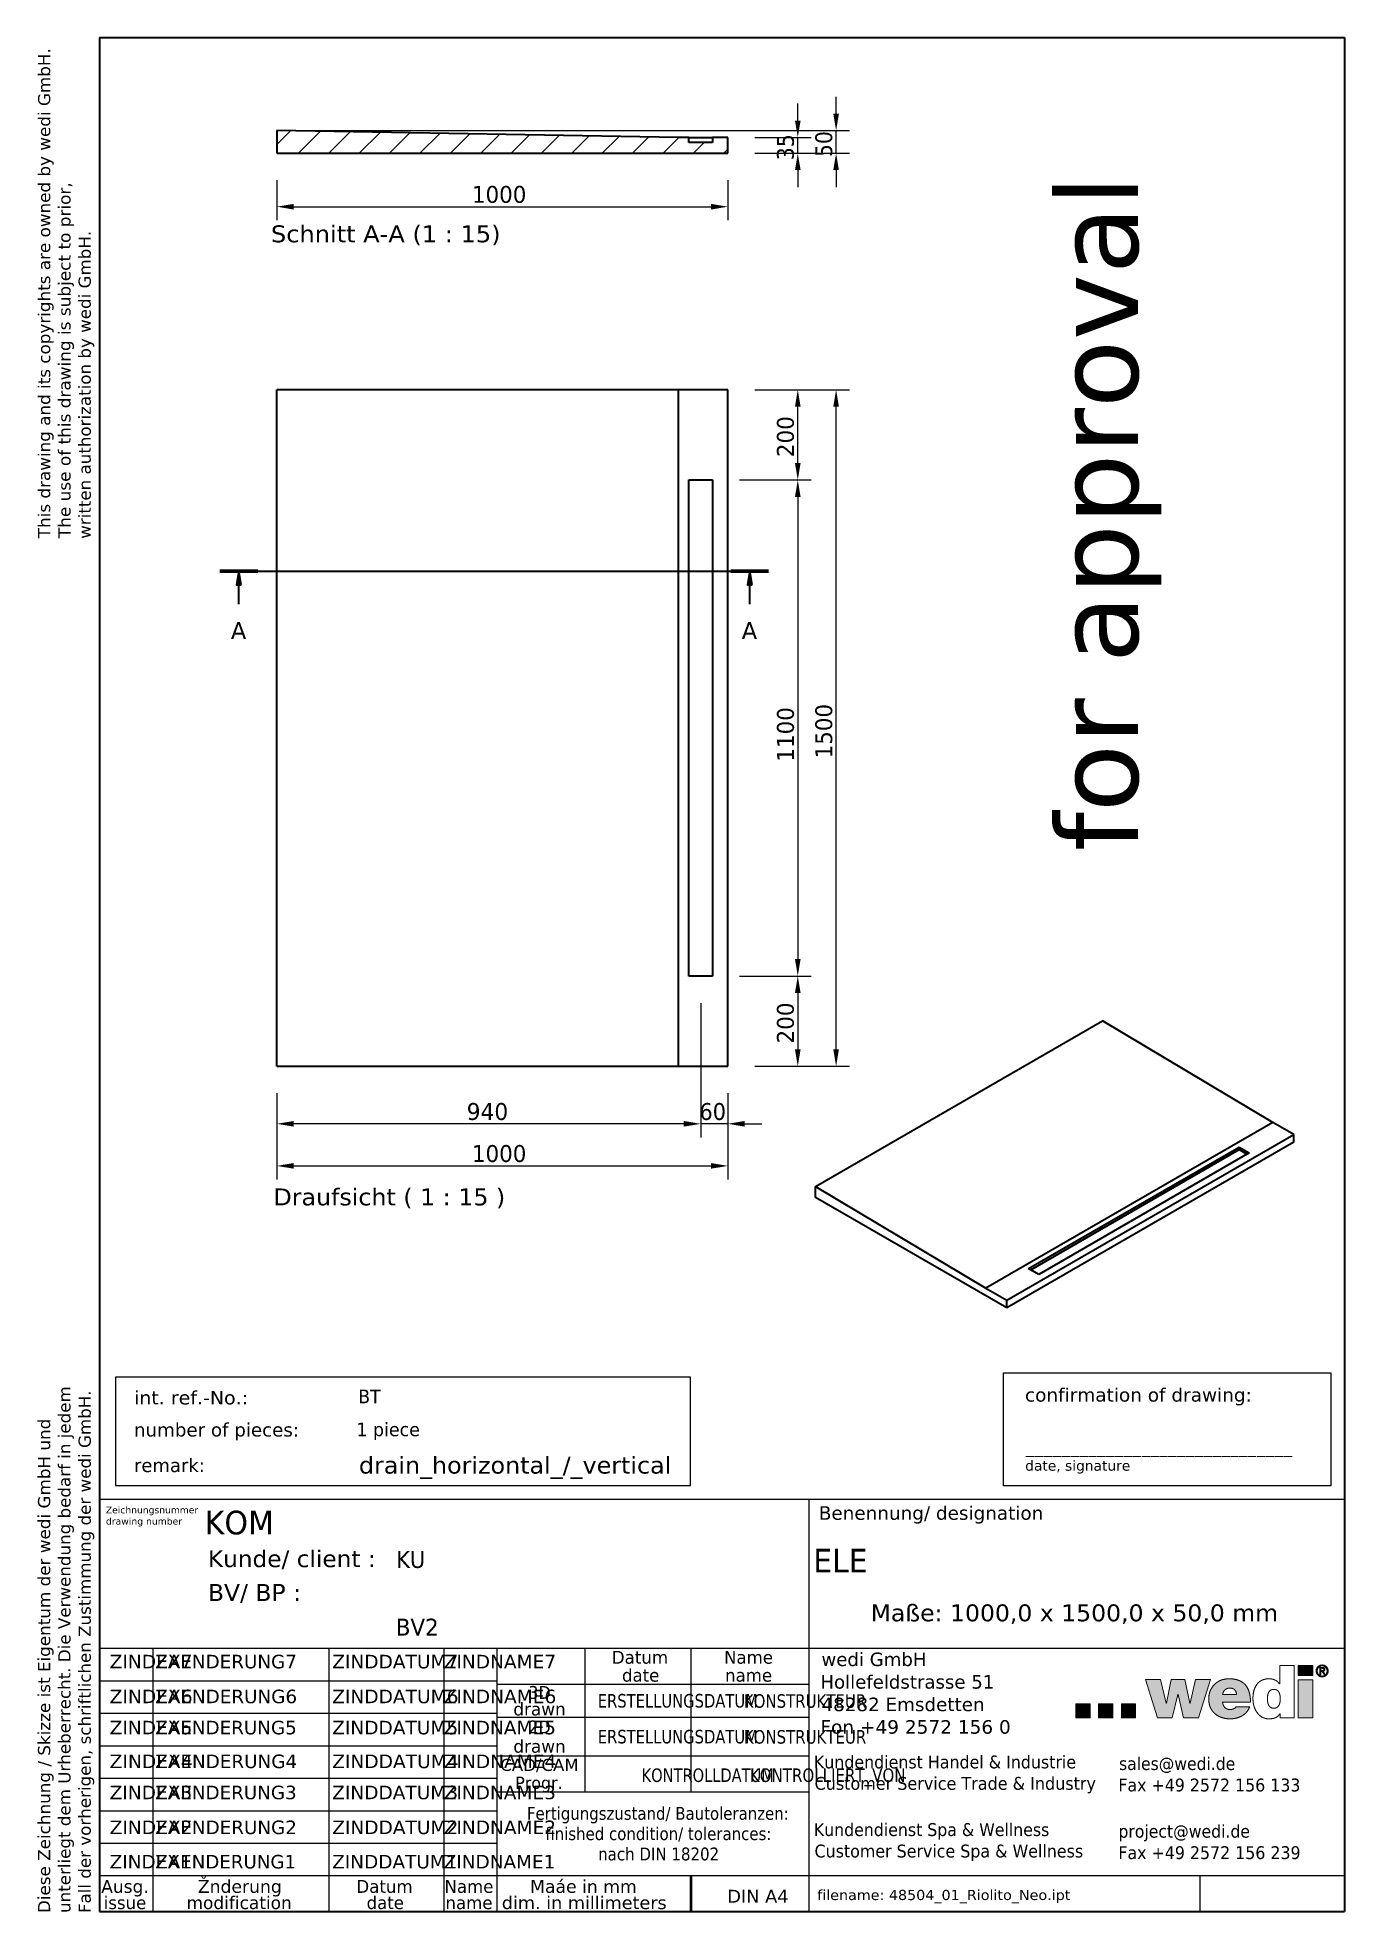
# Model space of a CAD drawing. Header units: millimetres. Extents: x 102 to 3000, y 150 to 4305.
import ezdxf
from ezdxf.enums import TextEntityAlignment as Align

# ---------------------------------------------------------------- set-up
doc = ezdxf.new("R2010")
doc.units = ezdxf.units.MM
doc.header["$LTSCALE"] = 5
doc.header["$PDMODE"] = 2
doc.header["$PDSIZE"] = 1
doc.linetypes.add('AUSGEZOGEN', pattern=[0])
for name, color, linetype in [('_Sichtbarkanten', 7, 'Continuous'), ('AM_BOR', 7, 'Continuous'), ('Bemaßung (ISO)', 7, 'Continuous'), ('Ebene 1', 7, 'Continuous'), ('Freigabe', 7, 'Continuous'), ('Rahmen (ISO)', 7, 'Continuous'), ('Schnittlinie (ISO)', 7, 'Continuous'), ('Schraffur (ISO)', 7, 'Continuous'), ('Sichtbar schmal (ISO)', 7, 'Continuous'), ('Skizziergeometrie (ISO)', 7, 'Continuous'), ('Symbol (ISO)', 7, 'Continuous'), ('Titel (ISO)', 7, 'Continuous')]:
    doc.layers.add(name, color=color, linetype=linetype)
doc.styles.add('Verdana', font='verdana.ttf')

msp = doc.modelspace()

# ---------------------------------------------------------------- texts
at = {"layer": 'AM_BOR', "color": 7, "linetype": 'AUSGEZOGEN', "lineweight": 25, "style": 'Verdana'}
for s, height, width, p, p2 in [('KOM', 52.5, 0.91484, (472.9, 986.1), (626.4, 986.1)), ('Benennung/ designation', 30, 0.984979, (1834.5, 1018.5), (2332.2, 1018.5)), ('Kunde/ client :', 37.5, 0.964029, (480, 913.5), (851.9, 913.5)), ('KU', 37.5, 0.8683, (897.8, 911.8), (961.6, 911.8)), ('ELE', 52.5, 0.915701, (1822.2, 901.6), (1942.5, 901.6)), ('BV/ BP :', 37.5, 0.937638, (480, 838.5), (686.4, 838.5)), ('BV2', 37.5, 0.919115, (896.6, 761.8), (991.6, 761.8)), ('Datum', 28.5, 0.945404, (1375.4, 699.4), (1500.3, 699.4)), ('Name', 28.5, 0.949888, (1624.3, 699.4), (1732.9, 699.4)), ('date', 28.5, 0.954008, (1398.1, 659.6), (1480.9, 659.6)), ('name', 28.5, 0.950415, (1626.6, 659.6), (1730.9, 659.6)), ('3D', 28.5, 0.900155, (1190.4, 621.4), (1240, 621.4)), ('ERSTELLUNGSDATUM', 30, 0.785766, (1344.3, 602.2), (1699.4, 602.2)), ('KONSTRUKTEUR', 30, 0.790703, (1668.2, 601.7), (1939.6, 601.7)), ('drawn', 28.5, 0.954982, (1157.2, 584.6), (1273.3, 584.6)), ('2D', 28.5, 0.902225, (1190.4, 544.9), (1240.1, 544.9)), ('ERSTELLUNGSDATUM', 30, 0.785766, (1344.3, 522.7), (1699.4, 522.7)), ('KONSTRUKTEUR', 30, 0.790703, (1668.2, 522.2), (1939.6, 522.2)), ('drawn', 28.5, 0.954982, (1157.2, 502.1), (1273.3, 502.1)), ('CAD/CAM', 27, 0.968232, (1128.3, 461.6), (1301.9, 461.6)), ('KONTROLLDATUM', 30, 0.782578, (1441.5, 437.2), (1734.7, 437.2)), ('KONTROLLIERT_VON', 30, 0.785261, (1681.5, 437.2), (2026.7, 437.2)), ('Progr.', 27, 0.927533, (1161.4, 421.9), (1266.4, 421.9)), ('Fertigungszustand/ Bautoleranzen:', 28.5, 0.837212, (1187.3, 353.3), (1767.7, 353.3)), ('finished condition/ tolerances:', 28.5, 0.838734, (1227.9, 308.3), (1729.3, 308.3)), ('nach DIN 18202', 28.5, 0.833957, (1345.2, 263.3), (1613.5, 263.3)), ('Ausg.', 28.5, 0.951841, (243.5, 191.3), (348.9, 191.3)), ('Žnderung', 28.5, 0.978567, (457.7, 191.3), (643.8, 191.3)), ('Datum', 28.5, 0.945404, (809.2, 191.3), (934, 191.3)), ('Name', 28.5, 0.949888, (1004.5, 191.3), (1113, 191.3)), ('Maáe in mm', 28.5, 0.973468, (1194.4, 191.3), (1430.8, 191.3)), ('issue', 28.5, 0.947128, (249, 155.3), (343.4, 155.3)), ('modification', 28.5, 0.971191, (432.5, 155.3), (666, 155.3)), ('date', 28.5, 0.954008, (831.9, 155.3), (914.6, 155.3)), ('name', 28.5, 0.950415, (1006.7, 155.3), (1111, 155.3)), ('dim. in millimeters', 28.5, 0.990042, (1131.6, 155.3), (1497.2, 155.3)), ('DIN A4', 28.5, 0.95971, (1631.6, 169.6), (1767.4, 169.6))]:
    msp.add_text(s, height=height, dxfattribs=dict(at, width=width)).set_placement(p, p2, align=Align.FIT)
at = {"layer": 'Freigabe', "color": 9, "linetype": 'AUSGEZOGEN', "lineweight": 18, "style": 'Verdana', "width": 0.979446}
msp.add_text('for approval', height=182.897, rotation=90, dxfattribs=at).set_placement((2541.9, 2500.8), (2541.9, 3999.8), align=Align.FIT)
at = {"layer": 'Rahmen (ISO)', "color": 7, "linetype": 'AUSGEZOGEN', "lineweight": 35, "style": 'Verdana'}
for s, width, p, p2 in [('This drawing and its copyrights are owned by wedi GmbH.', 0.995792, (130.4, 3195), (130.4, 4281.2)), ('The use of this drawing is subject to prior,', 0.996114, (175.4, 3195), (175.4, 3984)), ('written authorization by wedi GmbH.', 0.991065, (220.3, 3193.4), (220.3, 3876.3)), ('unterliegt dem Urheberrecht. Die Verwendung bedarf in jedem', 0.994527, (175.3, 146.8), (175.3, 1314.5)), ('Fall der vorherigen, schriftlichen Zustimmung der wedi GmbH.', 0.992968, (220.3, 146.4), (220.3, 1305.4)), ('Diese Zeichnung / Skizze ist Eigentum der wedi GmbH und', 0.993686, (130.3, 146.4), (130.3, 1242.6))]:
    msp.add_text(s, height=27, rotation=90, dxfattribs=dict(at, width=width)).set_placement(p, p2, align=Align.FIT)
at = {"layer": 'Schnittlinie (ISO)', "color": 7, "linetype": 'AUSGEZOGEN', "lineweight": 35, "style": 'Verdana', "width": 0.96383}
for p, p2 in [((531, 2971.5), (565, 2971.5)), ((1663.6, 2971.5), (1697.6, 2971.5))]:
    msp.add_text('A', height=37.5, dxfattribs=at).set_placement(p, p2, align=Align.FIT)
at = {"layer": 'Symbol (ISO)', "color": 7, "linetype": 'AUSGEZOGEN', "lineweight": 25, "style": 'Verdana'}
for s, height, width, p, p2 in [('Schnitt A-A (1 : 15)', 37.5, 0.984624, (619.8, 3850.9), (1128.9, 3850.9)), ('Draufsicht ( 1 : 15 )', 37.5, 0.981657, (625.4, 1715.6), (1139.2, 1715.6)), ('int. ref.-No.:', 30, 0.960109, (316.3, 1274.2), (569, 1274.2)), ('BT', 30, 0.92514, (813.3, 1277), (862.9, 1277)), ('confirmation of drawing:', 30, 0.982244, (2291.6, 1280.5), (2794.5, 1280.5)), ('number of pieces:', 30, 0.97164, (316.1, 1203.1), (682, 1203.1)), ('1 piece', 30, 0.948645, (809.2, 1203.8), (950, 1203.8)), ('remark:', 30, 0.93636, (316.1, 1124.3), (473.2, 1124.3)), ('drain_horizontal_/_vertical', 37.5, 0.989339, (814.8, 1120.9), (1507.4, 1120.9)), ('______________________________', 22.5, 1.000229, (2293.8, 1164.8), (2883.9, 1164.8)), ('date, signature', 22.5, 0.986657, (2292.1, 1127.3), (2525, 1127.3))]:
    msp.add_text(s, height=height, dxfattribs=dict(at, width=width)).set_placement(p, p2, align=Align.FIT)
at = {"layer": 'Titel (ISO)', "color": 7, "linetype": 'AUSGEZOGEN', "lineweight": 50, "style": 'Verdana'}
for s, height, width, p, p2 in [('Zeichnungsnummer', 15, 0.994172, (253.7, 1032.8), (458.4, 1032.8)), ('drawing number', 15, 0.993995, (253.9, 1007.8), (422.7, 1007.8)), ('Maße: 1000,0 x 1500,0 x 50,0 mm', 37.5, 0.989607, (1949.3, 793.4), (2852.7, 793.4)), ('ZINDEX7', 30, 0.972672, (262.1, 689.1), (445.7, 689.1)), ('ZAENDERUNG7', 30, 0.983833, (363.3, 689.1), (677.3, 689.1)), ('ZINDDATUM7', 30, 0.981883, (755.5, 689.1), (1035.2, 689.1)), ('ZINDNAME7', 30, 0.979717, (1002.8, 689.1), (1252, 689.1)), ('wedi GmbH', 30, 0.975864, (1840.3, 694.1), (2073.2, 694.1)), ('Hollefeldstrasse 51', 30, 0.97868, (1838, 644.1), (2223.6, 644.1)), ('ZINDEX6', 30, 0.974579, (262.1, 611.8), (446.1, 611.8)), ('ZAENDERUNG6', 30, 0.984961, (363.3, 611.8), (677.7, 611.8)), ('ZINDDATUM6', 30, 0.983147, (755.5, 611.8), (1035.6, 611.8)), ('ZINDNAME6', 30, 0.981132, (1002.8, 611.8), (1252.4, 611.8)), ('48282 Emsdetten', 30, 0.986011, (1840.4, 594.2), (2202, 594.2)), ('ZINDEX5', 30, 0.971084, (262.1, 542.8), (445.4, 542.8)), ('ZAENDERUNG5', 30, 0.982893, (363.3, 542.8), (677, 542.8)), ('ZINDDATUM5', 30, 0.98083, (755.5, 542.8), (1034.9, 542.8)), ('ZINDNAME5', 30, 0.978538, (1002.8, 542.8), (1251.7, 542.8)), ('Fon +49 2572 156 0', 30, 0.984257, (1838, 544.2), (2260, 544.2)), ('ZINDEX4', 30, 0.976009, (262.1, 467.9), (446.3, 467.9)), ('ZAENDERUNG4', 30, 0.985807, (363.3, 467.9), (677.9, 467.9)), ('ZINDDATUM4', 30, 0.984095, (755.5, 467.9), (1035.8, 467.9)), ('ZINDNAME4', 30, 0.982193, (1002.8, 467.9), (1252.6, 467.9)), ('Kundendienst Handel & Industrie', 28.5, 0.891933, (1823.5, 467.3), (2404.8, 467.3)), ('sales@wedi.de', 28.5, 0.887541, (2500.1, 463.7), (2757.7, 463.7)), ('ZINDEX3', 30, 0.97013, (262.1, 398.9), (445.2, 398.9)), ('ZAENDERUNG3', 30, 0.982329, (363.3, 398.9), (676.8, 398.9)), ('ZINDDATUM3', 30, 0.980198, (755.5, 398.9), (1034.7, 398.9)), ('ZINDNAME3', 30, 0.97783, (1002.8, 398.9), (1251.5, 398.9)), ('Customer Service Trade & Industry', 28.5, 0.895655, (1825, 419.8), (2448.9, 419.8)), ('Fax +49 2572 156 133', 28.5, 0.886648, (2498.6, 416.2), (2902.2, 416.2)), ('ZINDEX2', 30, 0.972355, (262.1, 321.6), (445.7, 321.6)), ('ZAENDERUNG2', 30, 0.983645, (363.3, 321.6), (677.3, 321.6)), ('ZINDDATUM2', 30, 0.981673, (755.5, 321.6), (1035.1, 321.6)), ('ZINDNAME2', 30, 0.979481, (1002.8, 321.6), (1251.9, 321.6)), ('Kundendienst Spa & Wellness', 28.5, 0.891503, (1823.5, 317.3), (2345.5, 317.3)), ('project@wedi.de', 28.5, 0.885128, (2498.8, 313.7), (2790.4, 313.7)), ('Customer Service Spa & Wellness', 28.5, 0.894873, (1825, 269.8), (2420.5, 269.8)), ('Fax +49 2572 156 239', 28.5, 0.887324, (2498.6, 266.2), (2902.6, 266.2)), ('ZINDEX1', 30, 0.963298, (262.1, 245.4), (443.9, 245.4)), ('ZAENDERUNG1', 30, 0.978287, (363.3, 245.4), (675.5, 245.4)), ('ZINDDATUM1', 30, 0.975669, (755.5, 245.4), (1033.4, 245.4)), ('ZINDNAME1', 30, 0.972759, (1002.8, 245.4), (1250.2, 245.4)), ('filename: 48504_01_Riolito_Neo.ipt', 22.5, 0.997042, (1830.9, 175.4), (2392.2, 175.4))]:
    msp.add_text(s, height=height, dxfattribs=dict(at, width=width)).set_placement(p, p2, align=Align.FIT)

# ---------------------------------------------------------------- blocks, each defined once
blk = doc.blocks.new('*X1')
at = {"layer": 'Schraffur (ISO)', "color": 7, "linetype": 'AUSGEZOGEN', "lineweight": 18}
for p, q in [((632.8, 4067.7), (663, 4097.9)), ((680.8, 4048.4), (729.2, 4096.8)), ((748.2, 4048.4), (795.4, 4095.7)), ((815.5, 4048.4), (861.7, 4094.6)), ((882.9, 4048.4), (927.9, 4093.4)), ((950.2, 4048.4), (994.1, 4092.3)), ((1017.6, 4048.4), (1060.4, 4091.2)), ((1084.9, 4048.4), (1126.6, 4090.1)), ((1152.3, 4048.4), (1192.9, 4089)), ((1219.6, 4048.4), (1259.1, 4087.9)), ((1287, 4048.4), (1325.3, 4086.8)), ((1354.3, 4048.4), (1391.6, 4085.6)), ((1421.7, 4048.4), (1457.8, 4084.5)), ((1489, 4048.4), (1524, 4083.4)), ((1556.4, 4048.4), (1580.4, 4072.4)), ((1623.8, 4048.4), (1632.8, 4057.4))]:
    blk.add_line(p, q, dxfattribs=at)
blk = doc.blocks.new('AnonymMegaMac_nNn01')
at = {"layer": 'Bemaßung (ISO)', "linetype": 'AUSGEZOGEN', "lineweight": 25}
for points in [[(1781.6, 3286.5), (1794.1, 3286.5), (1787.8, 3324)], [(1781.6, 2261.5), (1794.1, 2261.5), (1787.8, 2224)]]:
    blk.add_hatch(color=7, dxfattribs=at).paths.add_polyline_path(points, flags=0)
at = {"layer": 'Bemaßung (ISO)', "color": 7, "linetype": 'AUSGEZOGEN', "lineweight": 25}
for p, q in [((1658.9, 3324), (1817.8, 3324)), ((1787.8, 3286.5), (1787.8, 2261.5)), ((1658.9, 2224), (1817.8, 2224))]:
    blk.add_line(p, q, dxfattribs=at)
at = {"layer": 'Defpoints', "color": 7, "linetype": 'AUSGEZOGEN', "lineweight": 18}
for p in [(1598.9, 3324), (1598.9, 2224), (1787.8, 2224)]:
    blk.add_point(p, dxfattribs=at)
at = {"layer": 'Bemaßung (ISO)', "color": 7, "linetype": 'AUSGEZOGEN', "lineweight": 25, "style": 'Verdana', "width": 0.920481}
blk.add_text('1100', height=37.5, rotation=90, dxfattribs=at).set_placement((1779.2, 2699.5), (1779.2, 2820.2), align=Align.FIT)
blk = doc.blocks.new('AnonymMegaMac_nNn02')
at = {"layer": 'Bemaßung (ISO)', "linetype": 'AUSGEZOGEN', "lineweight": 25}
for points in [[(1781.6, 3486.5), (1794.1, 3486.5), (1787.8, 3524)], [(1781.6, 3361.5), (1794.1, 3361.5), (1787.8, 3324)]]:
    blk.add_hatch(color=7, dxfattribs=at).paths.add_polyline_path(points, flags=0)
at = {"layer": 'Bemaßung (ISO)', "color": 7, "linetype": 'AUSGEZOGEN', "lineweight": 25}
for p, q in [((1692.8, 3524), (1817.8, 3524)), ((1787.8, 3361.5), (1787.8, 3486.5)), ((1658.9, 3324), (1817.8, 3324))]:
    blk.add_line(p, q, dxfattribs=at)
at = {"layer": 'Defpoints', "color": 7, "linetype": 'AUSGEZOGEN', "lineweight": 18}
for p in [(1632.8, 3524), (1787.8, 3524), (1598.9, 3324)]:
    blk.add_point(p, dxfattribs=at)
at = {"layer": 'Bemaßung (ISO)', "color": 7, "linetype": 'AUSGEZOGEN', "lineweight": 25, "style": 'Verdana', "width": 0.924104}
blk.add_text('200', height=37.5, rotation=90, dxfattribs=at).set_placement((1779.1, 3374.5), (1779.1, 3465.4), align=Align.FIT)
blk = doc.blocks.new('AnonymMegaMac_nNn03')
at = {"layer": 'Bemaßung (ISO)', "linetype": 'AUSGEZOGEN', "lineweight": 25}
for points in [[(1781.6, 2186.5), (1794.1, 2186.5), (1787.8, 2224)], [(1781.6, 2061.5), (1794.1, 2061.5), (1787.8, 2024)]]:
    blk.add_hatch(color=7, dxfattribs=at).paths.add_polyline_path(points, flags=0)
at = {"layer": 'Bemaßung (ISO)', "color": 7, "linetype": 'AUSGEZOGEN', "lineweight": 25}
for p, q in [((1658.9, 2224), (1817.8, 2224)), ((1787.8, 2186.5), (1787.8, 2061.5)), ((1692.8, 2024), (1817.8, 2024))]:
    blk.add_line(p, q, dxfattribs=at)
at = {"layer": 'Defpoints', "color": 7, "linetype": 'AUSGEZOGEN', "lineweight": 18}
for p in [(1598.9, 2224), (1632.8, 2024), (1787.8, 2024)]:
    blk.add_point(p, dxfattribs=at)
at = {"layer": 'Bemaßung (ISO)', "color": 7, "linetype": 'AUSGEZOGEN', "lineweight": 25, "style": 'Verdana', "width": 0.924104}
blk.add_text('200', height=37.5, rotation=90, dxfattribs=at).set_placement((1779.1, 2074.5), (1779.1, 2165.4), align=Align.FIT)
blk = doc.blocks.new('AnonymMegaMac_nNn04')
at = {"layer": 'Bemaßung (ISO)', "linetype": 'AUSGEZOGEN', "lineweight": 25}
for points in [[(1866.5, 3486.5), (1879, 3486.5), (1872.8, 3524)], [(1866.5, 2061.5), (1879, 2061.5), (1872.8, 2024)]]:
    blk.add_hatch(color=7, dxfattribs=at).paths.add_polyline_path(points, flags=0)
at = {"layer": 'Bemaßung (ISO)', "color": 7, "linetype": 'AUSGEZOGEN', "lineweight": 25}
for p, q in [((1692.8, 3524), (1902.8, 3524)), ((1872.8, 2061.5), (1872.8, 3486.5)), ((1692.8, 2024), (1902.8, 2024))]:
    blk.add_line(p, q, dxfattribs=at)
at = {"layer": 'Defpoints', "color": 7, "linetype": 'AUSGEZOGEN', "lineweight": 18}
for p in [(1632.8, 3524), (1872.8, 3524), (1632.8, 2024)]:
    blk.add_point(p, dxfattribs=at)
at = {"layer": 'Bemaßung (ISO)', "color": 7, "linetype": 'AUSGEZOGEN', "lineweight": 25, "style": 'Verdana', "width": 0.920481}
blk.add_text('1500', height=37.5, rotation=90, dxfattribs=at).set_placement((1864.1, 2706.6), (1864.1, 2827.3), align=Align.FIT)
blk = doc.blocks.new('AnonymMegaMac_nNn05')
at = {"layer": 'Bemaßung (ISO)', "linetype": 'AUSGEZOGEN', "lineweight": 25}
for points in [[(1535.1, 1902.7), (1535.1, 1890.2), (1572.6, 1896.4)], [(1670.3, 1902.7), (1670.3, 1890.2), (1632.8, 1896.4)]]:
    blk.add_hatch(color=7, dxfattribs=at).paths.add_polyline_path(points, flags=0)
at = {"layer": 'Bemaßung (ISO)', "color": 7, "linetype": 'AUSGEZOGEN', "lineweight": 25}
for p, q in [((1572.6, 2164), (1572.6, 1866.4)), ((1632.8, 1964), (1632.8, 1866.4)), ((1535.1, 1896.4), (1497.6, 1896.4)), ((1632.8, 1896.4), (1572.6, 1896.4)), ((1670.3, 1896.4), (1707.8, 1896.4))]:
    blk.add_line(p, q, dxfattribs=at)
at = {"layer": 'Defpoints', "color": 7, "linetype": 'AUSGEZOGEN', "lineweight": 18}
for p in [(1572.6, 2224), (1632.8, 2024), (1572.6, 1896.4)]:
    blk.add_point(p, dxfattribs=at)
at = {"layer": 'Bemaßung (ISO)', "color": 7, "linetype": 'AUSGEZOGEN', "lineweight": 25, "style": 'Verdana', "width": 0.895309}
blk.add_text('60', height=37.5, dxfattribs=at).set_placement((1569.9, 1905), (1628.6, 1905), align=Align.FIT)
blk = doc.blocks.new('AnonymMegaMac_nNn06')
at = {"layer": 'Bemaßung (ISO)', "linetype": 'AUSGEZOGEN', "lineweight": 25}
for points in [[(670.3, 1902.7), (670.3, 1890.2), (632.8, 1896.4)], [(1535.1, 1902.7), (1535.1, 1890.2), (1572.6, 1896.4)]]:
    blk.add_hatch(color=7, dxfattribs=at).paths.add_polyline_path(points, flags=0)
at = {"layer": 'Bemaßung (ISO)', "color": 7, "linetype": 'AUSGEZOGEN', "lineweight": 25}
for p, q in [((1572.6, 2164), (1572.6, 1866.4)), ((632.8, 1964), (632.8, 1866.4)), ((1535.1, 1896.4), (670.3, 1896.4))]:
    blk.add_line(p, q, dxfattribs=at)
at = {"layer": 'Defpoints', "color": 7, "linetype": 'AUSGEZOGEN', "lineweight": 18}
for p in [(1572.6, 2224), (632.8, 2024), (632.8, 1896.4)]:
    blk.add_point(p, dxfattribs=at)
at = {"layer": 'Bemaßung (ISO)', "color": 7, "linetype": 'AUSGEZOGEN', "lineweight": 25, "style": 'Verdana', "width": 0.936308}
blk.add_text('940', height=37.5, dxfattribs=at).set_placement((1053.8, 1905), (1145.8, 1905), align=Align.FIT)
blk = doc.blocks.new('AnonymMegaMac_nNn07')
at = {"layer": 'Bemaßung (ISO)', "linetype": 'AUSGEZOGEN', "lineweight": 25}
for points in [[(670.3, 1809.4), (670.3, 1796.9), (632.8, 1803.1)], [(1595.3, 1809.4), (1595.3, 1796.9), (1632.8, 1803.1)]]:
    blk.add_hatch(color=7, dxfattribs=at).paths.add_polyline_path(points, flags=0)
at = {"layer": 'Bemaßung (ISO)', "color": 7, "linetype": 'AUSGEZOGEN', "lineweight": 25}
for p, q in [((632.8, 1964), (632.8, 1773.1)), ((1632.8, 1964), (1632.8, 1773.1)), ((670.3, 1803.1), (1595.3, 1803.1))]:
    blk.add_line(p, q, dxfattribs=at)
at = {"layer": 'Defpoints', "color": 7, "linetype": 'AUSGEZOGEN', "lineweight": 18}
for p in [(632.8, 2024), (1632.8, 2024), (1632.8, 1803.1)]:
    blk.add_point(p, dxfattribs=at)
at = {"layer": 'Bemaßung (ISO)', "color": 7, "linetype": 'AUSGEZOGEN', "lineweight": 25, "style": 'Verdana', "width": 0.920481}
blk.add_text('1000', height=37.5, dxfattribs=at).set_placement((1065.4, 1811.8), (1186.1, 1811.8), align=Align.FIT)
blk = doc.blocks.new('AnonymMegaMac_nNn08')
at = {"layer": 'Bemaßung (ISO)', "linetype": 'AUSGEZOGEN', "lineweight": 25}
for points in [[(670.3, 3936), (670.3, 3923.5), (632.8, 3929.8)], [(1595.3, 3936), (1595.3, 3923.5), (1632.8, 3929.8)]]:
    blk.add_hatch(color=7, dxfattribs=at).paths.add_polyline_path(points, flags=0)
at = {"layer": 'Bemaßung (ISO)', "color": 7, "linetype": 'AUSGEZOGEN', "lineweight": 25}
for p, q in [((632.8, 3988.4), (632.8, 3899.8)), ((1632.8, 3988.4), (1632.8, 3899.8)), ((670.3, 3929.8), (1595.3, 3929.8))]:
    blk.add_line(p, q, dxfattribs=at)
at = {"layer": 'Defpoints', "color": 7, "linetype": 'AUSGEZOGEN', "lineweight": 18}
for p in [(632.8, 4048.4), (1632.8, 4048.4), (1632.8, 3929.8)]:
    blk.add_point(p, dxfattribs=at)
at = {"layer": 'Bemaßung (ISO)', "color": 7, "linetype": 'AUSGEZOGEN', "lineweight": 25, "style": 'Verdana', "width": 0.920481}
blk.add_text('1000', height=37.5, dxfattribs=at).set_placement((1065.4, 3938.4), (1186.1, 3938.4), align=Align.FIT)
blk = doc.blocks.new('AnonymMegaMac_nNn09')
at = {"layer": 'Bemaßung (ISO)', "linetype": 'AUSGEZOGEN', "lineweight": 25}
for points in [[(1781.6, 4120.9), (1794.1, 4120.9), (1787.8, 4083.4)], [(1781.6, 4010.9), (1794.1, 4010.9), (1787.8, 4048.4)]]:
    blk.add_hatch(color=7, dxfattribs=at).paths.add_polyline_path(points, flags=0)
at = {"layer": 'Bemaßung (ISO)', "color": 7, "linetype": 'AUSGEZOGEN', "lineweight": 25}
for p, q in [((1787.8, 4120.9), (1787.8, 4158.4)), ((1692.8, 4083.4), (1817.8, 4083.4)), ((1787.8, 4048.4), (1787.8, 4083.4)), ((1692.8, 4048.4), (1817.8, 4048.4)), ((1787.8, 4010.9), (1787.8, 3973.4))]:
    blk.add_line(p, q, dxfattribs=at)
at = {"layer": 'Defpoints', "color": 7, "linetype": 'AUSGEZOGEN', "lineweight": 18}
for p in [(1632.8, 4083.4), (1787.8, 4083.4), (1632.8, 4048.4)]:
    blk.add_point(p, dxfattribs=at)
at = {"layer": 'Bemaßung (ISO)', "color": 7, "linetype": 'AUSGEZOGEN', "lineweight": 25, "style": 'Verdana', "width": 0.880435}
blk.add_text('35', height=37.5, rotation=90, dxfattribs=at).set_placement((1779.1, 4032.9), (1779.1, 4090.6), align=Align.FIT)
blk = doc.blocks.new('AnonymMegaMac_nNn010')
at = {"layer": 'Bemaßung (ISO)', "linetype": 'AUSGEZOGEN', "lineweight": 25}
for points in [[(1866.5, 4135.9), (1879, 4135.9), (1872.8, 4098.4)], [(1866.5, 4010.9), (1879, 4010.9), (1872.8, 4048.4)]]:
    blk.add_hatch(color=7, dxfattribs=at).paths.add_polyline_path(points, flags=0)
at = {"layer": 'Bemaßung (ISO)', "color": 7, "linetype": 'AUSGEZOGEN', "lineweight": 25}
for p, q in [((1872.8, 4135.9), (1872.8, 4173.4)), ((692.8, 4098.4), (1902.8, 4098.4)), ((1872.8, 4048.4), (1872.8, 4098.4)), ((1692.8, 4048.4), (1902.8, 4048.4)), ((1872.8, 4010.9), (1872.8, 3973.4))]:
    blk.add_line(p, q, dxfattribs=at)
at = {"layer": 'Defpoints', "color": 7, "linetype": 'AUSGEZOGEN', "lineweight": 18}
for p in [(632.8, 4098.4), (1872.8, 4098.4), (1632.8, 4048.4)]:
    blk.add_point(p, dxfattribs=at)
at = {"layer": 'Bemaßung (ISO)', "color": 7, "linetype": 'AUSGEZOGEN', "lineweight": 25, "style": 'Verdana', "width": 0.875858}
blk.add_text('50', height=37.5, rotation=90, dxfattribs=at).set_placement((1864.1, 4040), (1864.1, 4097.4), align=Align.FIT)

# ---------------------------------------------------------------- hatches: boundary and pattern name
at = {"layer": 'Schnittlinie (ISO)', "linetype": 'AUSGEZOGEN', "lineweight": 35}
for points in [[(553.9, 3091.5), (548.6, 3121.5), (543.4, 3091.5)], [(1686.5, 3091.5), (1681.3, 3121.5), (1676, 3091.5)]]:
    msp.add_hatch(color=7, dxfattribs=at).paths.add_polyline_path(points, flags=0)
at = {"layer": 'Schraffur (ISO)', "linetype": 'AUSGEZOGEN', "lineweight": 18}
h = msp.add_hatch(color=7, dxfattribs=at)
h.paths.add_polyline_path([(2746.4, 645.3), (2746.5, 645.3), (2746.6, 645.3), (2746.7, 645.3), (2746.8, 645.3), (2746.9, 645.3), (2747, 645.3), (2747, 645.3), (2747.1, 645.3), (2747.2, 645.3), (2747.3, 645.3), (2747.4, 645.3), (2747.5, 645.2), (2747.6, 645.2), (2747.6, 645.2), (2747.7, 645.2), (2747.8, 645.2), (2747.9, 645.2), (2748, 645.2), (2748.1, 645.2), (2748.2, 645.2), (2748.2, 645.2), (2748.3, 645.2), (2748.4, 645.2), (2748.5, 645.1), (2748.6, 645.1), (2748.7, 645.1), (2748.8, 645.1), (2748.8, 645.1), (2748.9, 645.1), (2749, 645.1), (2749.1, 645.1), (2749.2, 645), (2749.3, 645), (2749.3, 645), (2749.4, 645), (2749.5, 645), (2749.6, 645), (2749.7, 644.9), (2749.8, 644.9), (2749.9, 644.9), (2749.9, 644.9), (2750, 644.9), (2750.1, 644.8), (2750.2, 644.8), (2750.3, 644.8), (2750.4, 644.8), (2750.4, 644.8), (2750.5, 644.7), (2750.6, 644.7), (2750.7, 644.7), (2750.8, 644.7), (2750.8, 644.6), (2750.9, 644.6), (2751, 644.6), (2751.1, 644.6), (2751.2, 644.5), (2751.3, 644.5), (2751.3, 644.5), (2751.4, 644.5), (2751.5, 644.4), (2751.6, 644.4), (2751.7, 644.4), (2751.7, 644.3), (2751.8, 644.3), (2751.9, 644.3), (2752, 644.2), (2752.1, 644.2), (2752.1, 644.2), (2752.2, 644.1), (2752.3, 644.1), (2752.4, 644.1), (2752.5, 644), (2752.5, 644), (2752.6, 644), (2752.7, 643.9), (2752.8, 643.9), (2752.8, 643.9), (2752.9, 643.8), (2753, 643.8), (2753.1, 643.7), (2753.2, 643.7), (2753.2, 643.7), (2753.3, 643.6), (2753.4, 643.6), (2753.5, 643.5), (2753.5, 643.5), (2753.6, 643.5), (2753.7, 643.4), (2753.8, 643.4), (2753.8, 643.3), (2753.9, 643.3), (2754, 643.2), (2754.1, 643.2), (2754.1, 643.2), (2754.2, 643.1), (2754.3, 643.1), (2754.3, 643), (2754.4, 643), (2754.5, 642.9), (2754.6, 642.9), (2754.6, 642.8), (2754.7, 642.8), (2754.8, 642.7), (2754.8, 642.7), (2754.9, 642.6), (2755, 642.6), (2755.1, 642.5), (2755.1, 642.5), (2755.2, 642.4), (2755.3, 642.4), (2755.3, 642.3), (2755.4, 642.3), (2755.5, 642.2), (2755.5, 642.2), (2755.6, 642.1), (2755.7, 642), (2755.7, 642), (2755.8, 641.9), (2755.9, 641.9), (2755.9, 641.8), (2756, 641.8), (2756, 641.7), (2756.1, 641.6), (2756.2, 641.6), (2756.2, 641.5), (2756.3, 641.5), (2756.4, 641.4), (2756.4, 641.4), (2756.5, 641.3), (2756.5, 641.2), (2756.6, 641.2), (2756.7, 641.1), (2756.7, 641), (2756.8, 641), (2756.8, 640.9), (2756.9, 640.9), (2757, 640.8), (2757, 640.7), (2757.1, 640.7), (2757.1, 640.6), (2757.2, 640.5), (2757.2, 640.5), (2757.3, 640.4), (2757.4, 640.3), (2757.4, 640.3), (2757.5, 640.2), (2757.5, 640.1), (2757.6, 640.1), (2757.6, 640), (2757.7, 639.9), (2757.7, 639.9), (2757.8, 639.8), (2757.8, 639.7), (2757.9, 639.7), (2757.9, 639.6), (2758, 639.5), (2758, 639.5), (2758.1, 639.4), (2758.1, 639.3), (2758.2, 639.2), (2758.2, 639.2), (2758.3, 639.1), (2758.3, 639), (2758.4, 639), (2758.4, 638.9), (2758.5, 638.8), (2758.5, 638.7), (2758.6, 638.7), (2758.6, 638.6), (2758.6, 638.5), (2758.7, 638.4), (2758.7, 638.4), (2758.8, 638.3), (2758.8, 638.2), (2758.9, 638.1), (2758.9, 638.1), (2758.9, 638), (2759, 637.9), (2759, 637.8), (2759.1, 637.8), (2759.1, 637.7), (2759.1, 637.6), (2759.2, 637.5), (2759.2, 637.4), (2759.2, 637.4), (2759.3, 637.3), (2759.3, 637.2), (2759.4, 637.1), (2759.4, 637.1), (2759.4, 637), (2759.5, 636.9), (2759.5, 636.8), (2759.5, 636.7), (2759.6, 636.7), (2759.6, 636.6), (2759.6, 636.5), (2759.6, 636.4), (2759.7, 636.3), (2759.7, 636.3), (2759.7, 636.2), (2759.8, 636.1), (2759.8, 636), (2759.8, 635.9), (2759.8, 635.9), (2759.9, 635.8), (2759.9, 635.7), (2759.9, 635.6), (2759.9, 635.5), (2760, 635.5), (2760, 635.4), (2760, 635.3), (2760, 635.2), (2760.1, 635.1), (2760.1, 635), (2760.1, 635), (2760.1, 634.9), (2760.2, 634.8), (2760.2, 634.7), (2760.2, 634.6), (2760.2, 634.5), (2760.3, 634.4), (2760.3, 634.4), (2760.3, 634.3), (2760.3, 634.2), (2760.3, 634.1), (2760.4, 634), (2760.4, 633.9), (2760.4, 633.8), (2760.4, 633.7), (2760.4, 633.7), (2760.4, 633.6), (2760.5, 633.5), (2760.5, 633.4), (2760.5, 633.3), (2760.5, 633.2), (2760.5, 633.1), (2760.5, 633.1), (2760.5, 633), (2760.5, 632.9), (2760.5, 632.8), (2760.5, 632.7), (2760.6, 632.7), (2760.6, 632.6), (2760.6, 632.5), (2760.5, 632.4), (2760.5, 632.4), (2760.5, 632.3), (2760.5, 632.2), (2760.5, 632.1), (2760.5, 632), (2760.5, 632), (2760.5, 631.9), (2760.6, 631.8), (2760.6, 631.7), (2760.6, 631.6), (2760.6, 631.5), (2760.6, 631.4), (2760.7, 631.2), (2760.7, 631.2), (2760.6, 631.1), (2760.6, 631.1), (2760.5, 631.1), (2760.4, 631.1), (2760.3, 631.1), (2760.2, 631.1), (2760.1, 631.1), (2760, 631.1), (2760, 631.1), (2759.9, 631.1), (2759.8, 631.1), (2759.7, 631.1), (2759.6, 631.1), (2759.5, 631.1), (2759.4, 631.1), (2759.4, 631.1), (2759.3, 631.1), (2759.2, 631.1), (2759.1, 631.1), (2759, 631.1), (2758.9, 631.1), (2758.8, 631.1), (2758.7, 631.1), (2758.7, 631.1), (2758.6, 631.1), (2758.5, 631.1), (2758.4, 631.1), (2758.3, 631.1), (2758.2, 631.1), (2758.2, 631.1), (2758.1, 631.1), (2758, 631.1), (2757.9, 631.1), (2757.8, 631.1), (2757.7, 631.1), (2757.6, 631.1), (2757.5, 631.1), (2757.5, 631.1), (2757.4, 631.1), (2757.3, 631.1), (2757.2, 631.1), (2757.1, 631.1), (2757, 631.1), (2756.9, 631.1), (2756.9, 631.1), (2756.8, 631.1), (2756.7, 631.1), (2756.6, 631.1), (2756.5, 631.1), (2756.4, 631.1), (2756.3, 631.1), (2756.3, 631.1), (2756.2, 631.1), (2756.1, 631.1), (2756, 631.1), (2755.9, 631.1), (2755.8, 631.1), (2755.7, 631.1), (2755.7, 631.1), (2755.6, 631.1), (2755.5, 631.1), (2755.4, 631.1), (2755.3, 631.1), (2755.2, 631.1), (2755.1, 631.1), (2755.1, 631.1), (2755, 631.1), (2754.9, 631.1), (2754.8, 631.1), (2754.7, 631.1), (2754.6, 631.1), (2754.5, 631.1), (2754.5, 631.1), (2754.4, 631.1), (2754.3, 631.1), (2754.2, 631.1), (2754.1, 631.1), (2754, 631.1), (2753.9, 631.1), (2753.9, 631.1), (2753.8, 631.1), (2753.7, 631.1), (2753.6, 631.1), (2753.5, 631.1), (2753.4, 631.1), (2753.3, 631.1), (2753.3, 631.1), (2753.2, 631.1), (2753.1, 631.1), (2753, 631.1), (2752.9, 631.1), (2752.8, 631.1), (2752.7, 631.1), (2752.7, 631.1), (2752.6, 631.1), (2752.5, 631.1), (2752.4, 631.1), (2752.3, 631.1), (2752.2, 631.1), (2752.1, 631.1), (2752.1, 631.1), (2752, 631.1), (2751.9, 631.1), (2751.8, 631.1), (2751.7, 631.1), (2751.6, 631.1), (2751.5, 631.1), (2751.4, 631.1), (2751.4, 631.1), (2751.3, 631.1), (2751.2, 631.1), (2751.1, 631.1), (2751, 631.1), (2750.9, 631.1), (2750.8, 631.1), (2750.8, 631.1), (2750.7, 631.1), (2750.6, 631.1), (2750.5, 631.1), (2750.4, 631.1), (2750.3, 631.1), (2750.2, 631.1), (2750.2, 631.1), (2750.1, 631.1), (2750, 631.1), (2749.9, 631.1), (2749.8, 631.1), (2749.7, 631.1), (2749.6, 631.1), (2749.6, 631.1), (2749.5, 631.1), (2749.4, 631.1), (2749.3, 631.1), (2749.2, 631.1), (2749.1, 631.1), (2749, 631.1), (2749, 631.1), (2748.9, 631.1), (2748.8, 631.1), (2748.7, 631.1), (2748.6, 631.1), (2748.5, 631.1), (2748.4, 631.1), (2748.4, 631.1), (2748.3, 631.1), (2748.2, 631.1), (2748.1, 631.1), (2748, 631.1), (2747.9, 631.1), (2747.8, 631.1), (2747.8, 631.1), (2747.7, 631.1), (2747.6, 631.1), (2747.5, 631.1), (2747.4, 631.1), (2747.3, 631.1), (2747.2, 631.1), (2747.2, 631.1), (2747.1, 631.1), (2747, 631.1), (2746.9, 631.1), (2746.8, 631.1), (2746.7, 631.1), (2746.6, 631.1), (2746.6, 631.1), (2746.5, 631.1), (2746.4, 631.1), (2746.3, 631.1), (2746.2, 631.1), (2746.1, 631.1), (2746, 631.1), (2746, 631.1), (2745.9, 631.1), (2745.8, 631.1), (2745.7, 631.1), (2745.6, 631.1), (2745.5, 631.1), (2745.4, 631.1), (2745.3, 631.1), (2745.3, 631.1), (2745.2, 631.1), (2745.1, 631.1), (2745, 631.1), (2744.9, 631.1), (2744.8, 631.1), (2744.7, 631.1), (2744.7, 631.1), (2744.6, 631.1), (2744.5, 631.1), (2744.4, 631.1), (2744.3, 631.1), (2744.2, 631.1), (2744.1, 631.1), (2744.1, 631.1), (2744, 631.1), (2743.9, 631.1), (2743.8, 631.1), (2743.7, 631.1), (2743.6, 631.1), (2743.5, 631.1), (2743.5, 631.1), (2743.4, 631.1), (2743.3, 631.1), (2743.2, 631.1), (2743.1, 631.1), (2743, 631.1), (2742.9, 631.1), (2742.9, 631.1), (2742.8, 631.1), (2742.7, 631.1), (2742.6, 631.1), (2742.5, 631.1), (2742.4, 631.1), (2742.3, 631.1), (2742.3, 631.1), (2742.2, 631.1), (2742.1, 631.1), (2742, 631.1), (2741.9, 631.1), (2741.8, 631.1), (2741.7, 631.1), (2741.7, 631.1), (2741.6, 631.1), (2741.5, 631.1), (2741.4, 631.1), (2741.3, 631.1), (2741.2, 631.1), (2741.1, 631.1), (2741.1, 631.1), (2741, 631.1), (2740.9, 631.1), (2740.8, 631.1), (2740.7, 631.1), (2740.6, 631.1), (2740.5, 631.1), (2740.5, 631.1), (2740.4, 631.1), (2740.3, 631.1), (2740.2, 631.1), (2740.1, 631.1), (2740, 631.1), (2739.9, 631.1), (2739.9, 631.1), (2739.8, 631.1), (2739.7, 631.1), (2739.6, 631.1), (2739.5, 631.1), (2739.4, 631.1), (2739.3, 631.1), (2739.2, 631.1), (2739.2, 631.1), (2739.1, 631.1), (2739, 631.1), (2738.9, 631.1), (2738.8, 631.1), (2738.7, 631.1), (2738.6, 631.1), (2738.6, 631.1), (2738.5, 631.1), (2738.4, 631.1), (2738.3, 631.1), (2738.2, 631.1), (2738.1, 631.1), (2738, 631.1), (2738, 631.1), (2737.9, 631.1), (2737.8, 631.1), (2737.7, 631.1), (2737.6, 631.1), (2737.5, 631.1), (2737.4, 631.1), (2737.4, 631.1), (2737.3, 631.1), (2737.2, 631.1), (2737.1, 631.1), (2737, 631.1), (2736.9, 631.1), (2736.8, 631.1), (2736.8, 631.1), (2736.7, 631.1), (2736.6, 631.1), (2736.5, 631.1), (2736.4, 631.1), (2736.3, 631.1), (2736.2, 631.1), (2736.2, 631.1), (2736.1, 631.1), (2736, 631.1), (2735.9, 631.1), (2735.8, 631.1), (2735.7, 631.1), (2735.6, 631.1), (2735.6, 631.1), (2735.5, 631.1), (2735.4, 631.1), (2735.3, 631.1), (2735.2, 631.1), (2735.1, 631.1), (2735, 631.1), (2735, 631.1), (2734.9, 631.1), (2734.8, 631.1), (2734.7, 631.1), (2734.6, 631.1), (2734.5, 631.1), (2734.4, 631.1), (2734.4, 631.1), (2734.3, 631.1), (2734.2, 631.1), (2734.1, 631.1), (2734, 631.1), (2733.9, 631.1), (2733.8, 631.1), (2733.8, 631.1), (2733.7, 631.1), (2733.6, 631.1), (2733.5, 631.1), (2733.4, 631.1), (2733.3, 631.1), (2733.2, 631.1), (2733.1, 631.1), (2733.1, 631.1), (2733, 631.1), (2732.9, 631.1), (2732.8, 631.1), (2732.7, 631.1), (2732.6, 631.1), (2732.5, 631.1), (2732.5, 631.1), (2732.4, 631.1), (2732.3, 631.1), (2732.2, 631.1), (2732.1, 631.1), (2732, 631.1), (2732, 631.1), (2731.9, 631.1), (2731.8, 631.1), (2731.7, 631.1), (2731.6, 631.1), (2731.5, 631.1), (2731.4, 631.1), (2731.3, 631.1), (2731.3, 631.1), (2731.2, 631.1), (2731.1, 631.1), (2731, 631.1), (2730.9, 631.1), (2730.8, 631.1), (2730.7, 631.1), (2730.6, 631.1), (2730.6, 631.1), (2730.5, 631.1), (2730.4, 631.1), (2730.3, 631.1), (2730.2, 631.1), (2730.2, 631.1), (2730.1, 631.1), (2730, 631.1), (2729.9, 631.1), (2729.8, 631.1), (2729.9, 631.2), (2729.9, 631.3), (2729.9, 631.4), (2729.9, 631.5), (2729.9, 631.6), (2729.9, 631.6), (2729.9, 631.7), (2729.9, 631.8), (2730, 631.9), (2730, 632), (2730, 632), (2730, 632.1), (2730, 632.2), (2730, 632.3), (2730.1, 632.4), (2730.1, 632.5), (2730.1, 632.6), (2730.1, 632.7), (2730.1, 632.7), (2730.2, 632.8), (2730.2, 632.9), (2730.2, 633), (2730.2, 633.1), (2730.3, 633.2), (2730.3, 633.3), (2730.3, 633.3), (2730.3, 633.4), (2730.3, 633.5), (2730.4, 633.6), (2730.4, 633.7), (2730.4, 633.8), (2730.4, 633.8), (2730.5, 633.9), (2730.5, 634), (2730.5, 634.1), (2730.5, 634.2), (2730.6, 634.2), (2730.6, 634.3), (2730.6, 634.4), (2730.6, 634.5), (2730.7, 634.6), (2730.7, 634.6), (2730.7, 634.7), (2730.7, 634.8), (2730.8, 634.9), (2730.8, 635), (2730.8, 635.1), (2730.8, 635.1), (2730.9, 635.2), (2730.9, 635.3), (2730.9, 635.4), (2731, 635.5), (2731, 635.5), (2731, 635.6), (2731, 635.7), (2731.1, 635.8), (2731.1, 635.9), (2731.1, 635.9), (2731.2, 636), (2731.2, 636.1), (2731.2, 636.2), (2731.3, 636.3), (2731.3, 636.3), (2731.3, 636.4), (2731.4, 636.5), (2731.4, 636.6), (2731.4, 636.6), (2731.5, 636.7), (2731.5, 636.8), (2731.6, 636.9), (2731.6, 637), (2731.6, 637), (2731.7, 637.1), (2731.7, 637.2), (2731.7, 637.3), (2731.8, 637.3), (2731.8, 637.4), (2731.9, 637.5), (2731.9, 637.6), (2731.9, 637.6), (2732, 637.7), (2732, 637.8), (2732.1, 637.9), (2732.1, 638), (2732.2, 638), (2732.2, 638.1), (2732.2, 638.2), (2732.3, 638.2), (2732.3, 638.3), (2732.4, 638.4), (2732.4, 638.5), (2732.5, 638.5), (2732.5, 638.6), (2732.6, 638.7), (2732.6, 638.8), (2732.7, 638.8), (2732.7, 638.9), (2732.7, 639), (2732.8, 639), (2732.8, 639.1), (2732.9, 639.2), (2732.9, 639.3), (2733, 639.3), (2733, 639.4), (2733.1, 639.5), (2733.1, 639.5), (2733.2, 639.6), (2733.3, 639.7), (2733.3, 639.7), (2733.4, 639.8), (2733.4, 639.9), (2733.5, 639.9), (2733.5, 640), (2733.6, 640.1), (2733.6, 640.1), (2733.7, 640.2), (2733.7, 640.3), (2733.8, 640.3), (2733.9, 640.4), (2733.9, 640.5), (2734, 640.5), (2734, 640.6), (2734.1, 640.7), (2734.1, 640.7), (2734.2, 640.8), (2734.3, 640.8), (2734.3, 640.9), (2734.4, 641), (2734.4, 641), (2734.5, 641.1), (2734.6, 641.1), (2734.6, 641.2), (2734.7, 641.3), (2734.8, 641.3), (2734.8, 641.4), (2734.9, 641.4), (2734.9, 641.5), (2735, 641.6), (2735.1, 641.6), (2735.1, 641.7), (2735.2, 641.7), (2735.3, 641.8), (2735.3, 641.8), (2735.4, 641.9), (2735.5, 641.9), (2735.5, 642), (2735.6, 642), (2735.7, 642.1), (2735.7, 642.1), (2735.8, 642.2), (2735.9, 642.3), (2735.9, 642.3), (2736, 642.4), (2736.1, 642.4), (2736.2, 642.5), (2736.2, 642.5), (2736.3, 642.6), (2736.4, 642.6), (2736.4, 642.6), (2736.5, 642.7), (2736.6, 642.7), (2736.7, 642.8), (2736.7, 642.8), (2736.8, 642.9), (2736.9, 642.9), (2737, 643), (2737, 643), (2737.1, 643.1), (2737.2, 643.1), (2737.2, 643.1), (2737.3, 643.2), (2737.4, 643.2), (2737.5, 643.3), (2737.5, 643.3), (2737.6, 643.4), (2737.7, 643.4), (2737.8, 643.4), (2737.9, 643.5), (2737.9, 643.5), (2738, 643.5), (2738.1, 643.6), (2738.2, 643.6), (2738.2, 643.7), (2738.3, 643.7), (2738.4, 643.7), (2738.5, 643.8), (2738.6, 643.8), (2738.6, 643.8), (2738.7, 643.9), (2738.8, 643.9), (2738.9, 643.9), (2739, 644), (2739, 644), (2739.1, 644), (2739.2, 644.1), (2739.3, 644.1), (2739.4, 644.1), (2739.4, 644.2), (2739.5, 644.2), (2739.6, 644.2), (2739.7, 644.2), (2739.8, 644.3), (2739.8, 644.3), (2739.9, 644.3), (2740, 644.3), (2740.1, 644.4), (2740.2, 644.4), (2740.2, 644.4), (2740.3, 644.5), (2740.4, 644.5), (2740.5, 644.5), (2740.6, 644.5), (2740.7, 644.5), (2740.7, 644.6), (2740.8, 644.6), (2740.9, 644.6), (2741, 644.6), (2741.1, 644.7), (2741.2, 644.7), (2741.2, 644.7), (2741.3, 644.7), (2741.4, 644.7), (2741.5, 644.8), (2741.6, 644.8), (2741.7, 644.8), (2741.7, 644.8), (2741.8, 644.8), (2741.9, 644.9), (2742, 644.9), (2742.1, 644.9), (2742.2, 644.9), (2742.2, 644.9), (2742.3, 644.9), (2742.4, 644.9), (2742.5, 645), (2742.6, 645), (2742.7, 645), (2742.8, 645), (2742.8, 645), (2742.9, 645), (2743, 645), (2743.1, 645.1), (2743.2, 645.1), (2743.3, 645.1), (2743.4, 645.1), (2743.4, 645.1), (2743.5, 645.1), (2743.6, 645.1), (2743.7, 645.1), (2743.8, 645.1), (2743.9, 645.1), (2744, 645.2), (2744, 645.2), (2744.1, 645.2), (2744.2, 645.2), (2744.3, 645.2), (2744.4, 645.2), (2744.5, 645.2), (2744.6, 645.2), (2744.6, 645.2), (2744.7, 645.2), (2744.8, 645.2), (2744.9, 645.2), (2745, 645.2), (2745.1, 645.2), (2745.2, 645.2), (2745.2, 645.3), (2745.3, 645.3), (2745.4, 645.3), (2745.5, 645.3), (2745.6, 645.3), (2745.7, 645.3), (2745.8, 645.3), (2745.8, 645.3), (2745.9, 645.3), (2746, 645.3), (2746.1, 645.3), (2746.2, 645.3), (2746.3, 645.3), (2746.4, 645.3)], flags=0)
h.paths.add_polyline_path([(2746.1, 597.9), (2746.2, 597.9), (2746.2, 597.9), (2746.2, 597.9), (2746.3, 597.9), (2746.3, 597.9), (2746.4, 597.9), (2746.4, 597.9), (2746.4, 597.9), (2746.5, 597.9), (2746.5, 597.9), (2746.6, 597.9), (2746.6, 597.9), (2746.6, 597.9), (2746.7, 597.9), (2746.7, 597.9), (2746.7, 597.9), (2746.8, 597.9), (2746.8, 597.9), (2746.9, 597.9), (2746.9, 597.9), (2746.9, 597.9), (2747, 597.9), (2747, 597.9), (2747.1, 597.9), (2747.1, 597.9), (2747.1, 597.9), (2747.2, 597.9), (2747.2, 597.9), (2747.2, 597.9), (2747.3, 597.9), (2747.3, 597.9), (2747.4, 597.9), (2747.4, 597.9), (2747.4, 597.9), (2747.5, 597.9), (2747.5, 597.9), (2747.6, 597.9), (2747.6, 597.9), (2747.6, 597.9), (2747.7, 597.9), (2747.7, 598), (2747.7, 598), (2747.8, 598), (2747.8, 598), (2747.9, 598), (2747.9, 598), (2747.9, 598), (2748, 598), (2748, 598), (2748, 598), (2748.1, 598), (2748.1, 598), (2748.2, 598), (2748.2, 598), (2748.2, 598), (2748.3, 598), (2748.3, 598), (2748.4, 598), (2748.4, 598), (2748.4, 598), (2748.5, 598), (2748.5, 598), (2748.5, 598), (2748.6, 598), (2748.6, 598), (2748.7, 598), (2748.7, 598), (2748.7, 598.1), (2748.8, 598.1), (2748.8, 598.1), (2748.9, 598.1), (2748.9, 598.1), (2748.9, 598.1), (2749, 598.1), (2749, 598.1), (2749, 598.1), (2749.1, 598.1), (2749.1, 598.1), (2749.2, 598.1), (2749.2, 598.1), (2749.2, 598.1), (2749.3, 598.1), (2749.3, 598.1), (2749.3, 598.1), (2749.4, 598.1), (2749.4, 598.1), (2749.5, 598.2), (2749.5, 598.2), (2749.5, 598.2), (2749.6, 598.2), (2749.6, 598.2), (2749.6, 598.2), (2749.7, 598.2), (2749.7, 598.2), (2749.8, 598.2), (2749.8, 598.2), (2749.8, 598.2), (2749.9, 598.2), (2749.9, 598.2), (2750, 598.2), (2750, 598.2), (2750, 598.3), (2750.1, 598.3), (2750.1, 598.3), (2750.1, 598.3), (2750.2, 598.3), (2750.2, 598.3), (2750.3, 598.3), (2750.3, 598.3), (2750.3, 598.3), (2750.4, 598.3), (2750.4, 598.3), (2750.4, 598.3), (2750.5, 598.3), (2750.5, 598.3), (2750.6, 598.4), (2750.6, 598.4), (2750.6, 598.4), (2750.7, 598.4), (2750.7, 598.4), (2750.7, 598.4), (2750.8, 598.4), (2750.8, 598.4), (2750.9, 598.4), (2750.9, 598.4), (2750.9, 598.4), (2751, 598.5), (2751, 598.5), (2751, 598.5), (2751.1, 598.5), (2751.1, 598.5), (2751.2, 598.5), (2751.2, 598.5), (2751.2, 598.5), (2751.3, 598.5), (2751.3, 598.5), (2751.3, 598.5), (2751.4, 598.6), (2751.4, 598.6), (2751.5, 598.6), (2751.5, 598.6), (2751.5, 598.6), (2751.6, 598.6), (2751.6, 598.6), (2751.6, 598.6), (2751.7, 598.6), (2751.7, 598.6), (2751.7, 598.7), (2751.8, 598.7), (2751.8, 598.7), (2751.9, 598.7), (2751.9, 598.7), (2751.9, 598.7), (2752, 598.7), (2752, 598.7), (2752, 598.7), (2752.1, 598.7), (2752.1, 598.8), (2752.2, 598.8), (2752.2, 598.8), (2752.2, 598.8), (2752.3, 598.8), (2752.3, 598.8), (2752.3, 598.8), (2752.4, 598.8), (2752.4, 598.8), (2752.4, 598.9), (2752.5, 598.9), (2752.5, 598.9), (2752.6, 598.9), (2752.6, 598.9), (2752.6, 598.9), (2752.7, 598.9), (2752.7, 598.9), (2752.7, 599), (2752.8, 599), (2752.8, 599), (2752.8, 599), (2752.9, 599), (2752.9, 599), (2753, 599), (2753, 599), (2753, 599.1), (2753.1, 599.1), (2753.1, 599.1), (2753.1, 599.1), (2753.2, 599.1), (2753.2, 599.1), (2753.2, 599.1), (2753.3, 599.1), (2753.3, 599.2), (2753.4, 599.2), (2753.4, 599.2), (2753.4, 599.2), (2753.5, 599.2), (2753.5, 599.2), (2753.5, 599.2), (2753.6, 599.3), (2753.6, 599.3), (2753.6, 599.3), (2753.7, 599.3), (2753.7, 599.3), (2753.7, 599.3), (2753.8, 599.3), (2753.8, 599.4), (2753.9, 599.4), (2753.9, 599.4), (2753.9, 599.4), (2754, 599.4), (2754, 599.4), (2754, 599.4), (2754.1, 599.5), (2754.1, 599.5), (2754.1, 599.5), (2754.2, 599.5), (2754.2, 599.5), (2754.2, 599.5), (2754.3, 599.6), (2754.3, 599.6), (2754.3, 599.6), (2754.4, 599.6), (2754.4, 599.6), (2754.5, 599.6), (2754.5, 599.7), (2754.5, 599.7), (2754.6, 599.7), (2754.6, 599.7), (2754.6, 599.7), (2754.7, 599.7), (2754.7, 599.8), (2754.7, 599.8), (2754.8, 599.8), (2754.8, 599.8), (2754.8, 599.8), (2754.9, 599.8), (2754.9, 599.9), (2754.9, 599.9), (2755, 599.9), (2755, 599.9), (2755, 599.9), (2755.1, 599.9), (2755.1, 600), (2755.1, 600), (2755.2, 600), (2755.2, 600), (2755.2, 600), (2755.3, 600), (2755.3, 600.1), (2755.3, 600.1), (2755.4, 600.1), (2755.4, 600.1), (2755.4, 600.1), (2755.5, 600.2), (2755.5, 600.2), (2755.5, 600.2), (2755.6, 600.2), (2755.6, 600.2), (2755.6, 600.3), (2755.7, 600.3), (2755.7, 600.3), (2755.7, 600.3), (2755.8, 600.3), (2755.8, 600.3), (2755.8, 600.4), (2755.9, 600.4), (2755.9, 600.4), (2755.9, 600.4), (2756, 600.4), (2756, 600.5), (2756, 600.5), (2756.1, 600.5), (2756.1, 600.5), (2756.1, 600.5), (2756.2, 600.6), (2756.2, 600.6), (2756.2, 600.6), (2756.3, 600.6), (2756.3, 600.7), (2756.3, 600.7), (2756.4, 600.7), (2756.4, 600.7), (2756.4, 600.7), (2756.5, 600.8), (2756.5, 600.8), (2756.5, 600.8), (2756.6, 600.8), (2756.6, 600.8), (2756.6, 600.9), (2756.7, 600.9), (2756.7, 600.9), (2756.7, 600.9), (2756.7, 601), (2756.8, 601), (2756.8, 601), (2756.8, 601), (2756.9, 601), (2756.9, 601.1), (2756.9, 601.1), (2757, 601.1), (2757, 601.1), (2757, 601.2), (2757.1, 601.2), (2757.1, 601.2), (2757.1, 601.2), (2757.1, 601.2), (2757.2, 601.3), (2757.2, 601.3), (2757.2, 601.3), (2757.3, 601.3), (2757.3, 601.4), (2757.3, 601.4), (2757.4, 601.4), (2757.4, 601.4), (2757.4, 601.5), (2757.5, 601.5), (2757.5, 601.5), (2757.5, 601.5), (2757.5, 601.6), (2757.6, 601.6), (2757.6, 601.6), (2757.6, 601.6), (2757.7, 601.7), (2757.7, 601.7), (2757.7, 601.7), (2757.7, 601.7), (2757.8, 601.8), (2757.8, 601.8), (2757.8, 601.8), (2757.9, 601.8), (2757.9, 601.9), (2757.9, 601.9), (2757.9, 601.9), (2758, 601.9), (2758, 602), (2758, 602), (2758.1, 602), (2758.1, 602), (2758.1, 602.1), (2758.1, 602.1), (2758.2, 602.1), (2758.2, 602.2), (2758.2, 602.2), (2758.2, 602.2), (2758.3, 602.2), (2758.3, 602.3), (2758.3, 602.3), (2758.4, 602.3), (2758.4, 602.3), (2758.4, 602.4), (2758.4, 602.4), (2758.5, 602.4), (2758.5, 602.5), (2758.5, 602.5), (2758.5, 602.5), (2758.6, 602.5), (2758.6, 602.6), (2758.6, 602.6), (2758.6, 602.6), (2758.7, 602.7), (2758.7, 602.7), (2758.7, 602.7), (2758.7, 602.7), (2758.8, 602.8), (2758.8, 602.8), (2758.8, 602.8), (2758.9, 602.9), (2758.9, 602.9), (2758.9, 602.9), (2758.9, 602.9), (2758.9, 603), (2759, 603), (2759, 603), (2759, 603.1), (2759, 603.1), (2759.1, 603.1), (2759.1, 603.2), (2759.1, 603.2), (2759.1, 603.2), (2759.2, 603.2), (2759.2, 603.3), (2759.2, 603.3), (2759.2, 603.3), (2759.3, 603.4), (2759.3, 603.4), (2759.3, 603.4), (2759.3, 603.5), (2759.3, 603.5), (2759.4, 603.5), (2759.4, 603.6), (2759.4, 603.6), (2759.4, 603.6), (2759.5, 603.7), (2759.5, 603.7), (2759.5, 603.7), (2759.5, 603.7), (2759.5, 603.8), (2759.6, 603.8), (2759.6, 603.8), (2759.6, 603.9), (2759.6, 603.9), (2759.7, 603.9), (2759.7, 603.9), (2759.8, 603.9), (2759.9, 603.9), (2759.9, 603.9), (2760, 603.9), (2760, 603.9), (2760.1, 603.9), (2760.1, 603.9), (2760.2, 603.9), (2760.3, 603.9), (2760.3, 603.9), (2760.4, 603.9), (2760.4, 603.9), (2760.5, 603.9), (2760.6, 603.9), (2760.6, 603.9), (2760.7, 603.9), (2760.7, 603.9), (2760.8, 603.9), (2760.8, 603.9), (2760.9, 603.9), (2761, 603.9), (2761, 603.9), (2761.1, 603.9), (2761.1, 603.9), (2761.2, 603.9), (2761.2, 603.9), (2761.3, 603.9), (2761.4, 603.9), (2761.4, 603.9), (2761.5, 603.9), (2761.5, 603.9), (2761.6, 603.9), (2761.7, 603.9), (2761.7, 603.9), (2761.8, 603.9), (2761.8, 603.9), (2761.9, 603.9), (2761.9, 603.9), (2762, 603.9), (2762.1, 603.9), (2762.1, 603.9), (2762.2, 603.9), (2762.2, 603.9), (2762.3, 603.9), (2762.3, 603.9), (2762.4, 603.9), (2762.5, 603.9), (2762.5, 603.9), (2762.6, 603.9), (2762.6, 603.9), (2762.7, 603.9), (2762.8, 603.9), (2762.8, 603.9), (2762.9, 603.9), (2762.9, 603.9), (2763, 603.9), (2763, 603.9), (2763.1, 603.9), (2763.2, 603.9), (2763.2, 603.9), (2763.3, 603.9), (2763.3, 603.9), (2763.4, 603.9), (2763.5, 603.9), (2763.5, 603.9), (2763.6, 603.9), (2763.6, 603.9), (2763.7, 603.9), (2763.7, 603.9), (2763.8, 603.9), (2763.9, 603.9), (2763.9, 603.9), (2764, 603.9), (2764, 603.9), (2764.1, 603.9), (2764.1, 603.9), (2764.2, 603.9), (2764.3, 603.9), (2764.3, 603.9), (2764.4, 603.9), (2764.4, 603.9), (2764.5, 603.9), (2764.6, 603.9), (2764.6, 603.9), (2764.7, 603.9), (2764.7, 603.9), (2764.8, 603.9), (2764.8, 603.9), (2764.9, 603.9), (2765, 603.9), (2765, 603.9), (2765.1, 603.9), (2765.1, 603.9), (2765.2, 603.9), (2765.2, 603.9), (2765.3, 603.9), (2765.4, 603.9), (2765.4, 603.9), (2765.5, 603.9), (2765.5, 603.9), (2765.6, 603.9), (2765.7, 603.9), (2765.7, 603.9), (2765.8, 603.9), (2765.8, 603.9), (2765.9, 603.9), (2765.9, 603.9), (2766, 603.9), (2766.1, 603.9), (2766.1, 603.9), (2766.2, 603.9), (2766.2, 603.9), (2766.3, 603.9), (2766.3, 603.9), (2766.4, 603.9), (2766.5, 603.9), (2766.5, 603.9), (2766.6, 603.9), (2766.6, 603.9), (2766.7, 603.9), (2766.8, 603.9), (2766.8, 603.9), (2766.9, 603.9), (2766.9, 603.9), (2767, 603.9), (2767, 603.9), (2767.1, 603.9), (2767.2, 603.9), (2767.2, 603.9), (2767.3, 603.9), (2767.3, 603.9), (2767.4, 603.9), (2767.4, 603.9), (2767.5, 603.9), (2767.6, 603.9), (2767.6, 603.9), (2767.7, 603.9), (2767.7, 603.9), (2767.8, 603.9), (2767.9, 603.9), (2767.9, 603.9), (2768, 603.9), (2768, 603.9), (2768.1, 603.9), (2768.1, 603.9), (2768.2, 603.9), (2768.3, 603.9), (2768.3, 603.9), (2768.4, 603.9), (2768.4, 603.9), (2768.5, 603.9), (2768.5, 603.9), (2768.6, 603.9), (2768.7, 603.9), (2768.7, 603.9), (2768.8, 603.9), (2768.8, 603.9), (2768.9, 603.9), (2769, 603.9), (2769, 603.9), (2769.1, 603.9), (2769.1, 603.9), (2769.2, 603.9), (2769.2, 603.9), (2769.3, 603.9), (2769.4, 603.9), (2769.4, 603.9), (2769.5, 603.9), (2769.5, 603.9), (2769.6, 603.9), (2769.6, 603.9), (2769.7, 603.9), (2769.8, 603.9), (2769.8, 603.9), (2769.9, 603.9), (2769.9, 603.9), (2770, 603.9), (2770.1, 603.9), (2770.1, 603.9), (2770.2, 603.9), (2770.2, 603.9), (2770.3, 603.9), (2770.3, 603.9), (2770.4, 603.9), (2770.5, 603.9), (2770.5, 603.9), (2770.6, 603.9), (2770.6, 603.9), (2770.7, 603.9), (2770.8, 603.9), (2770.8, 603.9), (2770.9, 603.9), (2770.9, 603.9), (2771, 603.9), (2771, 603.9), (2771.1, 603.9), (2771.2, 603.9), (2771.2, 603.9), (2771.3, 603.9), (2771.3, 603.9), (2771.4, 603.9), (2771.4, 603.9), (2771.5, 603.9), (2771.6, 603.9), (2771.6, 603.9), (2771.7, 603.9), (2771.7, 603.9), (2771.8, 603.9), (2771.9, 603.9), (2771.9, 603.9), (2772, 603.9), (2772, 603.9), (2772.1, 603.9), (2772.1, 603.9), (2772.2, 603.9), (2772.3, 603.9), (2772.3, 603.9), (2772.4, 603.9), (2772.4, 603.9), (2772.5, 603.9), (2772.5, 603.9), (2772.6, 603.9), (2772.7, 603.9), (2772.7, 603.9), (2772.8, 603.9), (2772.8, 603.9), (2772.9, 603.9), (2773, 603.9), (2773, 603.9), (2773.1, 603.9), (2773.1, 603.9), (2773.2, 603.9), (2773.2, 603.9), (2773.3, 603.9), (2773.4, 603.9), (2773.4, 603.9), (2773.5, 603.9), (2773.5, 603.9), (2773.6, 603.9), (2773.6, 603.9), (2773.7, 603.9), (2773.8, 603.9), (2773.8, 603.9), (2773.9, 603.9), (2773.9, 603.9), (2774, 603.9), (2774.1, 603.9), (2774.1, 603.9), (2774.2, 603.9), (2774.2, 603.9), (2774.3, 603.9), (2774.3, 603.9), (2774.4, 603.9), (2774.5, 603.9), (2774.5, 603.9), (2774.6, 603.9), (2774.6, 603.9), (2774.7, 603.9), (2774.7, 603.9), (2774.8, 603.9), (2774.9, 603.9), (2774.9, 603.9), (2775, 603.9), (2775, 603.9), (2775.1, 603.9), (2775.2, 603.9), (2775.2, 603.9), (2775.3, 603.9), (2775.3, 603.9), (2775.4, 603.9), (2775.4, 603.9), (2775.5, 603.9), (2775.6, 603.9), (2775.6, 603.9), (2775.7, 603.9), (2775.7, 603.9), (2775.8, 603.9), (2775.8, 603.9), (2775.9, 603.9), (2776, 603.9), (2776, 603.9), (2776.1, 603.9), (2776.1, 603.9), (2776.2, 603.9), (2776.3, 603.9), (2776.3, 603.9), (2776.4, 603.9), (2776.4, 603.9), (2776.5, 603.9), (2776.5, 603.9), (2776.6, 603.9), (2776.7, 603.9), (2776.7, 603.9), (2776.8, 603.9), (2776.8, 603.9), (2776.9, 603.9), (2776.9, 603.9), (2777, 603.9), (2777.1, 603.9), (2777.1, 603.9), (2777.2, 603.9), (2777.2, 603.9), (2777.3, 603.9), (2777.4, 603.9), (2777.4, 603.9), (2777.5, 603.9), (2777.5, 603.9), (2777.6, 603.9), (2777.6, 603.9), (2777.7, 603.9), (2777.8, 603.9), (2777.8, 603.9), (2777.9, 603.9), (2777.9, 603.9), (2778, 603.9), (2778.1, 603.9), (2778.1, 603.9), (2778.2, 603.9), (2778.2, 603.9), (2778.3, 603.9), (2778.3, 603.9), (2778.4, 603.9), (2778.5, 603.9), (2778.5, 603.9), (2778.6, 603.9), (2778.6, 603.9), (2778.7, 603.9), (2778.7, 603.9), (2778.8, 603.9), (2778.9, 603.9), (2778.9, 603.9), (2779, 603.9), (2779, 603.9), (2779.1, 603.9), (2779.2, 603.9), (2779.2, 603.9), (2779.3, 603.9), (2779.3, 603.9), (2779.4, 603.9), (2779.4, 603.9), (2779.5, 603.9), (2779.6, 603.9), (2779.6, 603.9), (2779.7, 603.9), (2779.7, 603.9), (2779.8, 603.9), (2779.8, 603.9), (2779.9, 603.9), (2780, 603.9), (2780, 603.9), (2780.1, 603.9), (2780.1, 603.9), (2780.2, 603.9), (2780.3, 603.9), (2780.3, 603.9), (2780.4, 603.9), (2780.4, 603.9), (2780.5, 603.9), (2780.5, 603.9), (2780.6, 603.9), (2780.7, 603.9), (2780.7, 603.9), (2780.8, 603.9), (2780.8, 603.9), (2780.9, 603.9), (2780.9, 603.9), (2781, 603.9), (2781.1, 603.9), (2781.1, 603.9), (2781.2, 603.9), (2781.2, 603.9), (2781.3, 603.9), (2781.4, 603.9), (2781.4, 603.9), (2781.5, 603.9), (2781.5, 603.9), (2781.6, 603.9), (2781.6, 603.9), (2781.7, 603.9), (2781.8, 603.9), (2781.8, 603.9), (2781.9, 603.9), (2781.9, 603.9), (2782, 603.9), (2782, 603.9), (2782.1, 603.9), (2782.2, 603.9), (2782.2, 603.9), (2782.3, 603.9), (2782.3, 603.9), (2782.4, 603.9), (2782.5, 603.9), (2782.5, 603.9), (2782.6, 603.9), (2782.6, 603.9), (2782.7, 603.9), (2782.7, 603.9), (2782.8, 603.9), (2782.9, 603.9), (2782.9, 603.9), (2783, 603.9), (2783, 603.9), (2783.1, 603.9), (2783.1, 603.9), (2783.2, 603.9), (2783.3, 603.9), (2783.3, 603.9), (2783.4, 603.9), (2783.4, 603.9), (2783.5, 603.9), (2783.6, 603.9), (2783.6, 603.9), (2783.7, 603.9), (2783.7, 603.9), (2783.8, 603.9), (2783.8, 603.9), (2783.9, 603.9), (2784, 603.9), (2784, 603.9), (2784.1, 603.9), (2784.1, 603.9), (2784.2, 603.9), (2784.3, 603.9), (2784.3, 603.9), (2784.4, 603.9), (2784.4, 603.9), (2784.5, 603.9), (2784.5, 603.9), (2784.6, 603.9), (2784.7, 603.9), (2784.7, 603.9), (2784.8, 603.9), (2784.8, 603.9), (2784.9, 603.9), (2784.9, 603.9), (2785, 603.9), (2785.1, 603.9), (2785.1, 603.9), (2785.2, 603.9), (2785.2, 603.9), (2785.3, 603.9), (2785.4, 603.9), (2785.4, 603.9), (2785.5, 603.9), (2785.5, 603.9), (2785.6, 603.9), (2785.6, 603.9), (2785.7, 603.9), (2785.8, 603.9), (2785.8, 603.9), (2785.9, 603.9), (2785.9, 603.9), (2786, 603.9), (2786, 603.9), (2786.1, 603.9), (2786.2, 603.9), (2786.2, 603.9), (2786.3, 603.9), (2786.3, 603.9), (2786.4, 603.9), (2786.5, 603.9), (2786.5, 603.9), (2786.6, 603.9), (2786.6, 603.9), (2786.7, 603.9), (2786.7, 603.9), (2786.8, 603.9), (2786.9, 603.9), (2786.9, 603.9), (2787, 603.9), (2787, 603.9), (2787.1, 603.9), (2787.1, 603.9), (2787.2, 603.9), (2787.3, 603.9), (2787.3, 603.9), (2787.4, 603.9), (2787.4, 603.9), (2787.5, 603.9), (2787.6, 603.9), (2787.6, 603.9), (2787.7, 603.9), (2787.7, 603.9), (2787.8, 603.9), (2787.8, 603.9), (2787.9, 603.9), (2788, 603.9), (2788, 603.9), (2788.1, 603.9), (2788.1, 603.9), (2788.2, 603.9), (2788.2, 603.9), (2788.3, 603.9), (2788.4, 603.9), (2788.4, 603.9), (2788.5, 603.9), (2788.5, 603.9), (2788.6, 603.9), (2788.7, 603.9), (2788.7, 603.9), (2788.8, 603.9), (2788.8, 603.9), (2788.9, 603.9), (2788.9, 603.9), (2789, 603.9), (2789.1, 603.9), (2789.1, 603.9), (2789.2, 603.9), (2789.2, 603.9), (2789.3, 603.9), (2789.3, 603.9), (2789.4, 603.9), (2789.5, 603.9), (2789.5, 603.9), (2789.6, 603.9), (2789.6, 603.9), (2789.7, 603.9), (2789.8, 603.9), (2789.6, 603.5), (2789.5, 603.2), (2789.3, 602.8), (2789.2, 602.5), (2789, 602.1), (2788.9, 601.8), (2788.7, 601.4), (2788.5, 601), (2788.4, 600.7), (2788.2, 600.3), (2788.1, 600), (2787.9, 599.6), (2787.7, 599.3), (2787.6, 598.9), (2787.4, 598.6), (2787.2, 598.3), (2787, 597.9), (2786.8, 597.6), (2786.6, 597.2), (2786.5, 596.9), (2786.3, 596.6), (2786.1, 596.2), (2785.8, 595.9), (2785.6, 595.6), (2785.4, 595.3), (2785.2, 595), (2785, 594.6), (2784.7, 594.3), (2784.5, 594), (2784.3, 593.7), (2784, 593.4), (2783.8, 593.1), (2783.6, 592.8), (2783.3, 592.5), (2783.1, 592.2), (2782.8, 591.9), (2782.5, 591.6), (2782.3, 591.3), (2782, 591), (2781.8, 590.8), (2781.5, 590.5), (2781.2, 590.2), (2781, 589.9), (2780.7, 589.6), (2780.4, 589.4), (2780.1, 589.1), (2779.8, 588.8), (2779.5, 588.6), (2779.3, 588.3), (2779, 588.1), (2778.7, 587.8), (2778.4, 587.6), (2778.1, 587.3), (2777.8, 587.1), (2777.5, 586.8), (2777.2, 586.6), (2776.9, 586.4), (2776.5, 586.2), (2776.2, 585.9), (2775.9, 585.7), (2775.6, 585.5), (2775.3, 585.3), (2774.9, 585), (2774.6, 584.8), (2774.3, 584.6), (2774, 584.4), (2773.6, 584.2), (2773.3, 584), (2773, 583.8), (2772.6, 583.6), (2772.3, 583.4), (2772, 583.3), (2771.6, 583.1), (2771.3, 582.9), (2770.9, 582.7), (2770.6, 582.5), (2770.2, 582.4), (2769.9, 582.2), (2769.5, 582), (2769.2, 581.9), (2768.8, 581.7), (2768.5, 581.6), (2768.1, 581.4), (2767.8, 581.2), (2767.4, 581.1), (2767.1, 581), (2766.7, 580.8), (2766.3, 580.7), (2766, 580.5), (2765.6, 580.4), (2765.2, 580.3), (2764.9, 580.2), (2764.5, 580), (2764.1, 579.9), (2763.8, 579.8), (2763.4, 579.7), (2763, 579.6), (2762.7, 579.4), (2762.3, 579.3), (2761.9, 579.2), (2761.5, 579.1), (2761.2, 579), (2760.8, 578.9), (2760.4, 578.8), (2760, 578.8), (2759.7, 578.7), (2759.3, 578.6), (2758.9, 578.5), (2758.5, 578.4), (2758.1, 578.3), (2757.8, 578.3), (2757.4, 578.2), (2757, 578.1), (2756.6, 578.1), (2756.2, 578), (2755.9, 577.9), (2755.5, 577.9), (2755.1, 577.8), (2754.7, 577.8), (2754.3, 577.7), (2753.9, 577.7), (2753.6, 577.6), (2753.2, 577.6), (2752.8, 577.5), (2752.4, 577.5), (2752, 577.5), (2751.6, 577.4), (2751.2, 577.4), (2750.9, 577.4), (2750.5, 577.3), (2750.1, 577.3), (2749.7, 577.3), (2749.3, 577.3), (2748.9, 577.3), (2748.5, 577.2), (2748.2, 577.2), (2747.8, 577.2), (2747.4, 577.2), (2747, 577.2), (2746.6, 577.2), (2746.2, 577.2), (2745.8, 577.2), (2745.4, 577.2), (2745.1, 577.2), (2744.7, 577.2), (2744.3, 577.2), (2743.9, 577.2), (2743.5, 577.3), (2743.1, 577.3), (2742.7, 577.3), (2742.3, 577.3), (2742, 577.3), (2741.6, 577.4), (2741.2, 577.4), (2740.8, 577.4), (2740.4, 577.5), (2740, 577.5), (2739.6, 577.5), (2739.3, 577.6), (2738.9, 577.6), (2738.5, 577.7), (2738.1, 577.7), (2737.7, 577.8), (2737.3, 577.8), (2737, 577.9), (2736.6, 577.9), (2736.2, 578), (2735.8, 578.1), (2735.4, 578.1), (2735, 578.2), (2734.7, 578.3), (2734.3, 578.3), (2733.9, 578.4), (2733.5, 578.5), (2733.1, 578.6), (2732.8, 578.7), (2732.4, 578.7), (2732, 578.8), (2731.6, 578.9), (2731.3, 579), (2730.9, 579.1), (2730.5, 579.2), (2730.1, 579.3), (2729.8, 579.4), (2729.4, 579.5), (2729, 579.6), (2728.6, 579.8), (2728.3, 579.9), (2727.9, 580), (2727.5, 580.1), (2727.2, 580.2), (2726.8, 580.4), (2726.4, 580.5), (2726.1, 580.6), (2725.7, 580.8), (2725.4, 580.9), (2725, 581), (2724.6, 581.2), (2724.3, 581.3), (2723.9, 581.5), (2723.6, 581.6), (2723.2, 581.8), (2722.9, 582), (2722.5, 582.1), (2722.2, 582.3), (2721.8, 582.5), (2721.5, 582.6), (2721.1, 582.8), (2720.8, 583), (2720.4, 583.2), (2720.1, 583.4), (2719.8, 583.5), (2719.4, 583.7), (2719.1, 583.9), (2718.7, 584.1), (2718.4, 584.3), (2718.1, 584.5), (2717.8, 584.7), (2717.4, 584.9), (2717.1, 585.1), (2716.8, 585.4), (2716.5, 585.6), (2716.1, 585.8), (2715.8, 586), (2715.5, 586.3), (2715.2, 586.5), (2714.9, 586.7), (2714.6, 586.9), (2714.3, 587.2), (2714, 587.4), (2713.7, 587.7), (2713.4, 587.9), (2713.1, 588.2), (2712.8, 588.4), (2712.5, 588.7), (2712.2, 588.9), (2711.9, 589.2), (2711.6, 589.5), (2711.3, 589.7), (2711.1, 590), (2710.8, 590.3), (2710.5, 590.5), (2710.2, 590.8), (2710, 591.1), (2709.7, 591.4), (2709.4, 591.7), (2709.2, 592), (2708.9, 592.2), (2708.7, 592.5), (2708.4, 592.8), (2708.2, 593.1), (2707.9, 593.4), (2707.7, 593.7), (2707.5, 594), (2707.2, 594.4), (2707, 594.7), (2706.8, 595), (2706.5, 595.3), (2706.3, 595.6), (2706.1, 595.9), (2705.9, 596.3), (2705.7, 596.6), (2705.5, 596.9), (2705.3, 597.2), (2705, 597.6), (2704.9, 597.9), (2704.7, 598.2), (2704.5, 598.6), (2704.3, 598.9), (2704.1, 599.2), (2703.9, 599.6), (2703.7, 599.9), (2703.5, 600.3), (2703.4, 600.6), (2703.2, 601), (2703, 601.3), (2702.9, 601.7), (2702.7, 602), (2702.6, 602.4), (2702.4, 602.7), (2702.3, 603.1), (2702.1, 603.5), (2702, 603.8), (2701.8, 604.2), (2701.7, 604.5), (2701.6, 604.9), (2701.4, 605.3), (2701.3, 605.6), (2701.2, 606), (2701.1, 606.4), (2701, 606.7), (2700.8, 607.1), (2700.7, 607.5), (2700.6, 607.9), (2700.5, 608.2), (2700.4, 608.6), (2700.3, 609), (2700.2, 609.4), (2700.2, 609.7), (2700.1, 610.1), (2700, 610.5), (2699.9, 610.9), (2699.8, 611.3), (2699.8, 611.6), (2699.7, 612), (2699.6, 612.4), (2699.6, 612.8), (2699.5, 613.2), (2699.4, 613.6), (2699.4, 613.9), (2699.3, 614.3), (2699.3, 614.7), (2699.2, 615.1), (2699.2, 615.5), (2699.1, 615.9), (2699.1, 616.2), (2699.1, 616.6), (2699, 617), (2699, 617.4), (2699, 617.8), (2699, 618.2), (2698.9, 618.6), (2698.9, 619), (2698.9, 619.3), (2698.9, 619.7), (2698.9, 620.1), (2698.9, 620.5), (2698.9, 620.9), (2698.9, 621.3), (2698.9, 621.7), (2698.9, 622.1), (2698.9, 622.4), (2698.9, 622.8), (2698.9, 623.2), (2698.9, 623.6), (2699, 624), (2699, 624.4), (2699, 624.8), (2699, 625.1), (2699.1, 625.5), (2699.1, 625.9), (2699.1, 626.3), (2699.2, 626.7), (2699.2, 627.1), (2699.3, 627.5), (2699.3, 627.8), (2699.4, 628.2), (2699.4, 628.6), (2699.5, 629), (2699.5, 629.4), (2699.6, 629.8), (2699.7, 630.1), (2699.7, 630.5), (2699.8, 630.9), (2699.9, 631.3), (2700, 631.7), (2700.1, 632), (2700.1, 632.4), (2700.2, 632.8), (2700.3, 633.2), (2700.4, 633.5), (2700.5, 633.9), (2700.6, 634.3), (2700.7, 634.7), (2700.8, 635), (2701, 635.4), (2701.1, 635.8), (2701.2, 636.1), (2701.3, 636.5), (2701.4, 636.9), (2701.6, 637.2), (2701.7, 637.6), (2701.8, 638), (2702, 638.3), (2702.1, 638.7), (2702.3, 639.1), (2702.4, 639.4), (2702.6, 639.8), (2702.7, 640.1), (2702.9, 640.5), (2703, 640.8), (2703.2, 641.2), (2703.3, 641.5), (2703.5, 641.9), (2703.7, 642.2), (2703.9, 642.6), (2704, 642.9), (2704.2, 643.3), (2704.4, 643.6), (2704.6, 644), (2704.8, 644.3), (2705, 644.6), (2705.2, 645), (2705.4, 645.3), (2705.6, 645.6), (2705.8, 646), (2706, 646.3), (2706.2, 646.6), (2706.4, 646.9), (2706.6, 647.3), (2706.8, 647.6), (2707.1, 647.9), (2707.3, 648.2), (2707.5, 648.5), (2707.8, 648.8), (2708, 649.1), (2708.2, 649.4), (2708.5, 649.7), (2708.7, 650.1), (2708.9, 650.4), (2709.2, 650.6), (2709.4, 650.9), (2709.7, 651.2), (2710, 651.5), (2710.2, 651.8), (2710.5, 652.1), (2710.7, 652.4), (2711, 652.7), (2711.3, 652.9), (2711.5, 653.2), (2711.8, 653.5), (2712.1, 653.8), (2712.4, 654), (2712.7, 654.3), (2712.9, 654.6), (2713.2, 654.8), (2713.5, 655.1), (2713.8, 655.3), (2714.1, 655.6), (2714.4, 655.8), (2714.7, 656.1), (2715, 656.3), (2715.3, 656.6), (2715.6, 656.8), (2715.9, 657.1), (2716.2, 657.3), (2716.5, 657.5), (2716.9, 657.7), (2717.2, 658), (2717.5, 658.2), (2717.8, 658.4), (2718.1, 658.6), (2718.5, 658.8), (2718.8, 659), (2719.1, 659.3), (2719.4, 659.5), (2719.8, 659.7), (2720.1, 659.9), (2720.4, 660.1), (2720.8, 660.2), (2721.1, 660.4), (2721.5, 660.6), (2721.8, 660.8), (2722.1, 661), (2722.5, 661.2), (2722.8, 661.3), (2723.2, 661.5), (2723.5, 661.7), (2723.9, 661.8), (2724.2, 662), (2724.6, 662.1), (2724.9, 662.3), (2725.3, 662.4), (2725.7, 662.6), (2726, 662.7), (2726.4, 662.9), (2726.7, 663), (2727.1, 663.2), (2727.5, 663.3), (2727.8, 663.4), (2728.2, 663.5), (2728.6, 663.7), (2728.9, 663.8), (2729.3, 663.9), (2729.7, 664), (2730.1, 664.1), (2730.4, 664.2), (2730.8, 664.3), (2731.2, 664.4), (2731.5, 664.5), (2731.9, 664.6), (2732.3, 664.7), (2732.7, 664.8), (2733.1, 664.9), (2733.4, 665), (2733.8, 665), (2734.2, 665.1), (2734.6, 665.2), (2735, 665.2), (2735.3, 665.3), (2735.7, 665.4), (2736.1, 665.4), (2736.5, 665.5), (2736.9, 665.5), (2737.3, 665.6), (2737.6, 665.6), (2738, 665.7), (2738.4, 665.7), (2738.8, 665.7), (2739.2, 665.8), (2739.6, 665.8), (2740, 665.8), (2740.3, 665.8), (2740.7, 665.9), (2741.1, 665.9), (2741.5, 665.9), (2741.9, 665.9), (2742.3, 665.9), (2742.7, 665.9), (2743.1, 666), (2743.4, 666), (2743.8, 666), (2744.2, 666), (2744.6, 666), (2745, 666), (2745.4, 666), (2745.8, 666), (2746.2, 665.9), (2746.5, 665.9), (2746.9, 665.9), (2747.3, 665.9), (2747.7, 665.9), (2748.1, 665.9), (2748.5, 665.8), (2748.9, 665.8), (2749.3, 665.8), (2749.6, 665.8), (2750, 665.7), (2750.4, 665.7), (2750.8, 665.7), (2751.2, 665.6), (2751.6, 665.6), (2752, 665.5), (2752.3, 665.5), (2752.7, 665.5), (2753.1, 665.4), (2753.5, 665.4), (2753.9, 665.3), (2754.3, 665.2), (2754.6, 665.2), (2755, 665.1), (2755.4, 665.1), (2755.8, 665), (2756.2, 664.9), (2756.6, 664.9), (2756.9, 664.8), (2757.3, 664.7), (2757.7, 664.6), (2758.1, 664.6), (2758.5, 664.5), (2758.8, 664.4), (2759.2, 664.3), (2759.6, 664.2), (2760, 664.1), (2760.3, 664), (2760.7, 663.9), (2761.1, 663.8), (2761.5, 663.7), (2761.8, 663.6), (2762.2, 663.5), (2762.6, 663.4), (2762.9, 663.3), (2763.3, 663.2), (2763.7, 663.1), (2764.1, 662.9), (2764.4, 662.8), (2764.8, 662.7), (2765.1, 662.5), (2765.5, 662.4), (2765.9, 662.3), (2766.2, 662.1), (2766.6, 662), (2766.9, 661.8), (2767.3, 661.7), (2767.7, 661.5), (2768, 661.3), (2768.4, 661.2), (2768.7, 661), (2769.1, 660.8), (2769.4, 660.7), (2769.8, 660.5), (2770.1, 660.3), (2770.4, 660.1), (2770.8, 659.9), (2771.1, 659.8), (2771.5, 659.6), (2771.8, 659.4), (2772.1, 659.2), (2772.4, 659), (2772.8, 658.8), (2773.1, 658.5), (2773.4, 658.3), (2773.7, 658.1), (2774.1, 657.9), (2774.4, 657.7), (2774.7, 657.4), (2775, 657.2), (2775.3, 657), (2775.6, 656.7), (2775.9, 656.5), (2776.2, 656.2), (2776.5, 656), (2776.8, 655.7), (2777.1, 655.5), (2777.4, 655.2), (2777.7, 655), (2778, 654.7), (2778.2, 654.4), (2778.5, 654.2), (2778.8, 653.9), (2779.1, 653.6), (2779.3, 653.3), (2779.6, 653), (2779.9, 652.8), (2780.1, 652.5), (2780.4, 652.2), (2780.6, 651.9), (2780.9, 651.6), (2781.1, 651.3), (2781.4, 651), (2781.6, 650.7), (2781.8, 650.4), (2782.1, 650.1), (2782.3, 649.7), (2782.5, 649.4), (2782.8, 649.1), (2783, 648.8), (2783.2, 648.5), (2783.4, 648.1), (2783.6, 647.8), (2783.8, 647.5), (2784, 647.2), (2784.2, 646.8), (2784.4, 646.5), (2784.6, 646.2), (2784.8, 645.8), (2785, 645.5), (2785.2, 645.1), (2785.4, 644.8), (2785.5, 644.5), (2785.7, 644.1), (2785.9, 643.8), (2786, 643.4), (2786.2, 643.1), (2786.4, 642.7), (2786.5, 642.4), (2786.7, 642), (2786.8, 641.6), (2787, 641.3), (2787.1, 640.9), (2787.3, 640.6), (2787.4, 640.2), (2787.6, 639.8), (2787.7, 639.5), (2787.8, 639.1), (2788, 638.8), (2788.1, 638.4), (2788.2, 638), (2788.3, 637.6), (2788.4, 637.3), (2788.6, 636.9), (2788.7, 636.5), (2788.8, 636.2), (2788.9, 635.8), (2789, 635.4), (2789.1, 635), (2789.2, 634.7), (2789.3, 634.3), (2789.4, 633.9), (2789.5, 633.5), (2789.6, 633.2), (2789.7, 632.8), (2789.8, 632.4), (2789.8, 632), (2789.9, 631.7), (2790, 631.3), (2790.1, 630.9), (2790.2, 630.5), (2790.2, 630.1), (2790.3, 629.8), (2790.4, 629.4), (2790.4, 629), (2790.5, 628.6), (2790.5, 628.2), (2790.6, 627.8), (2790.7, 627.5), (2790.7, 627.1), (2790.8, 626.7), (2790.8, 626.3), (2790.9, 625.9), (2790.9, 625.5), (2790.9, 625.2), (2791, 624.8), (2791, 624.4), (2791.1, 624), (2791.1, 623.6), (2791.1, 623.2), (2791.2, 622.8), (2791.2, 622.5), (2791.2, 622.1), (2791.2, 621.7), (2791.3, 621.3), (2791.3, 620.9), (2791.3, 620.5), (2791.3, 620.1), (2791.3, 619.8), (2791.4, 619.4), (2791.4, 619), (2791.4, 618.6), (2791.4, 618.2), (2791.4, 617.8), (2791.4, 617.4), (2791.5, 617), (2791.5, 616.7), (2791.5, 616.3), (2791.5, 615.9), (2791.5, 615.5), (2791.5, 615.1), (2791.5, 614.7), (2791.5, 614.3), (2791.4, 614.3), (2791.3, 614.3), (2791.2, 614.3), (2791.1, 614.3), (2790.9, 614.3), (2790.8, 614.3), (2790.7, 614.3), (2790.6, 614.3), (2790.5, 614.3), (2790.3, 614.3), (2790.2, 614.3), (2790.1, 614.3), (2790, 614.3), (2789.9, 614.3), (2789.8, 614.3), (2789.6, 614.3), (2789.5, 614.3), (2789.4, 614.3), (2789.3, 614.3), (2789.2, 614.3), (2789, 614.3), (2788.9, 614.3), (2788.8, 614.3), (2788.7, 614.3), (2788.6, 614.3), (2788.4, 614.3), (2788.3, 614.3), (2788.2, 614.3), (2788.1, 614.3), (2788, 614.3), (2787.8, 614.3), (2787.7, 614.3), (2787.6, 614.3), (2787.5, 614.3), (2787.4, 614.3), (2787.3, 614.3), (2787.1, 614.3), (2787, 614.3), (2786.9, 614.3), (2786.8, 614.3), (2786.7, 614.3), (2786.5, 614.3), (2786.4, 614.3), (2786.3, 614.3), (2786.2, 614.3), (2786.1, 614.3), (2785.9, 614.3), (2785.8, 614.3), (2785.7, 614.3), (2785.6, 614.3), (2785.5, 614.3), (2785.4, 614.3), (2785.2, 614.3), (2785.1, 614.3), (2785, 614.3), (2784.9, 614.3), (2784.8, 614.3), (2784.6, 614.3), (2784.5, 614.3), (2784.4, 614.3), (2784.3, 614.3), (2784.2, 614.3), (2784, 614.3), (2783.9, 614.3), (2783.8, 614.3), (2783.7, 614.3), (2783.6, 614.3), (2783.4, 614.3), (2783.3, 614.3), (2783.2, 614.3), (2783.1, 614.3), (2783, 614.3), (2782.9, 614.3), (2782.7, 614.3), (2782.6, 614.3), (2782.5, 614.3), (2782.4, 614.3), (2782.3, 614.3), (2782.1, 614.3), (2782, 614.3), (2781.9, 614.3), (2781.8, 614.3), (2781.7, 614.3), (2781.5, 614.3), (2781.4, 614.3), (2781.3, 614.3), (2781.2, 614.3), (2781.1, 614.3), (2781, 614.3), (2780.8, 614.3), (2780.7, 614.3), (2780.6, 614.3), (2780.5, 614.3), (2780.4, 614.3), (2780.2, 614.3), (2780.1, 614.3), (2780, 614.3), (2779.9, 614.3), (2779.8, 614.3), (2779.6, 614.3), (2779.5, 614.3), (2779.4, 614.3), (2779.3, 614.3), (2779.2, 614.3), (2779, 614.3), (2778.9, 614.3), (2778.8, 614.3), (2778.7, 614.3), (2778.6, 614.3), (2778.5, 614.3), (2778.3, 614.3), (2778.2, 614.3), (2778.1, 614.3), (2778, 614.3), (2777.9, 614.3), (2777.7, 614.3), (2777.6, 614.3), (2777.5, 614.3), (2777.4, 614.3), (2777.3, 614.3), (2777.1, 614.3), (2777, 614.3), (2776.9, 614.3), (2776.8, 614.3), (2776.7, 614.3), (2776.6, 614.3), (2776.4, 614.3), (2776.3, 614.3), (2776.2, 614.3), (2776.1, 614.3), (2776, 614.3), (2775.8, 614.3), (2775.7, 614.3), (2775.6, 614.3), (2775.5, 614.3), (2775.4, 614.3), (2775.2, 614.3), (2775.1, 614.3), (2775, 614.3), (2774.9, 614.3), (2774.8, 614.3), (2774.6, 614.3), (2774.5, 614.3), (2774.4, 614.3), (2774.3, 614.3), (2774.2, 614.3), (2774.1, 614.3), (2773.9, 614.3), (2773.8, 614.3), (2773.7, 614.3), (2773.6, 614.3), (2773.5, 614.3), (2773.3, 614.3), (2773.2, 614.3), (2773.1, 614.3), (2773, 614.3), (2772.9, 614.3), (2772.7, 614.3), (2772.6, 614.3), (2772.5, 614.3), (2772.4, 614.3), (2772.3, 614.3), (2772.2, 614.3), (2772, 614.3), (2771.9, 614.3), (2771.8, 614.3), (2771.7, 614.3), (2771.6, 614.3), (2771.4, 614.3), (2771.3, 614.3), (2771.2, 614.3), (2771.1, 614.3), (2771, 614.3), (2770.8, 614.3), (2770.7, 614.3), (2770.6, 614.3), (2770.5, 614.3), (2770.4, 614.3), (2770.2, 614.3), (2770.1, 614.3), (2770, 614.3), (2769.9, 614.3), (2769.8, 614.3), (2769.7, 614.3), (2769.5, 614.3), (2769.4, 614.3), (2769.3, 614.3), (2769.2, 614.3), (2769.1, 614.3), (2768.9, 614.3), (2768.8, 614.3), (2768.7, 614.3), (2768.6, 614.3), (2768.5, 614.3), (2768.3, 614.3), (2768.2, 614.3), (2768.1, 614.3), (2768, 614.3), (2767.9, 614.3), (2767.8, 614.3), (2767.6, 614.3), (2767.5, 614.3), (2767.4, 614.3), (2767.3, 614.3), (2767.2, 614.3), (2767, 614.3), (2766.9, 614.3), (2766.8, 614.3), (2766.7, 614.3), (2766.6, 614.3), (2766.4, 614.3), (2766.3, 614.3), (2766.2, 614.3), (2766.1, 614.3), (2766, 614.3), (2765.8, 614.3), (2765.7, 614.3), (2765.6, 614.3), (2765.5, 614.3), (2765.4, 614.3), (2765.3, 614.3), (2765.1, 614.3), (2765, 614.3), (2764.9, 614.3), (2764.8, 614.3), (2764.7, 614.3), (2764.5, 614.3), (2764.4, 614.3), (2764.3, 614.3), (2764.2, 614.3), (2764.1, 614.3), (2763.9, 614.3), (2763.8, 614.3), (2763.7, 614.3), (2763.6, 614.3), (2763.5, 614.3), (2763.4, 614.3), (2763.2, 614.3), (2763.1, 614.3), (2763, 614.3), (2762.9, 614.3), (2762.8, 614.3), (2762.6, 614.3), (2762.5, 614.3), (2762.4, 614.3), (2762.3, 614.3), (2762.2, 614.3), (2762, 614.3), (2761.9, 614.3), (2761.8, 614.3), (2761.7, 614.3), (2761.6, 614.3), (2761.4, 614.3), (2761.3, 614.3), (2761.2, 614.3), (2761.1, 614.3), (2761, 614.3), (2760.9, 614.3), (2760.7, 614.3), (2760.6, 614.3), (2760.5, 614.3), (2760.4, 614.3), (2760.3, 614.3), (2760.1, 614.3), (2760, 614.3), (2759.9, 614.3), (2759.8, 614.3), (2759.7, 614.3), (2759.5, 614.3), (2759.4, 614.3), (2759.3, 614.3), (2759.2, 614.3), (2759.1, 614.3), (2759, 614.3), (2758.8, 614.3), (2758.7, 614.3), (2758.6, 614.3), (2758.5, 614.3), (2758.4, 614.3), (2758.2, 614.3), (2758.1, 614.3), (2758, 614.3), (2757.9, 614.3), (2757.8, 614.3), (2757.6, 614.3), (2757.5, 614.3), (2757.4, 614.3), (2757.3, 614.3), (2757.2, 614.3), (2757, 614.3), (2756.9, 614.3), (2756.8, 614.3), (2756.7, 614.3), (2756.6, 614.3), (2756.5, 614.3), (2756.3, 614.3), (2756.2, 614.3), (2756.1, 614.3), (2756, 614.3), (2755.9, 614.3), (2755.7, 614.3), (2755.6, 614.3), (2755.5, 614.3), (2755.4, 614.3), (2755.3, 614.3), (2755.1, 614.3), (2755, 614.3), (2754.9, 614.3), (2754.8, 614.3), (2754.7, 614.3), (2754.6, 614.3), (2754.4, 614.3), (2754.3, 614.3), (2754.2, 614.3), (2754.1, 614.3), (2754, 614.3), (2753.8, 614.3), (2753.7, 614.3), (2753.6, 614.3), (2753.5, 614.3), (2753.4, 614.3), (2753.2, 614.3), (2753.1, 614.3), (2753, 614.3), (2752.9, 614.3), (2752.8, 614.3), (2752.6, 614.3), (2752.5, 614.3), (2752.4, 614.3), (2752.3, 614.3), (2752.2, 614.3), (2752.1, 614.3), (2751.9, 614.3), (2751.8, 614.3), (2751.7, 614.3), (2751.6, 614.3), (2751.5, 614.3), (2751.3, 614.3), (2751.2, 614.3), (2751.1, 614.3), (2751, 614.3), (2750.9, 614.3), (2750.7, 614.3), (2750.6, 614.3), (2750.5, 614.3), (2750.4, 614.3), (2750.3, 614.3), (2750.2, 614.3), (2750, 614.3), (2749.9, 614.3), (2749.8, 614.3), (2749.7, 614.3), (2749.6, 614.3), (2749.4, 614.3), (2749.3, 614.3), (2749.2, 614.3), (2749.1, 614.3), (2749, 614.3), (2748.8, 614.3), (2748.7, 614.3), (2748.6, 614.3), (2748.5, 614.3), (2748.4, 614.3), (2748.2, 614.3), (2748.1, 614.3), (2748, 614.3), (2747.9, 614.3), (2747.8, 614.3), (2747.7, 614.3), (2747.5, 614.3), (2747.4, 614.3), (2747.3, 614.3), (2747.2, 614.3), (2747.1, 614.3), (2746.9, 614.3), (2746.8, 614.3), (2746.7, 614.3), (2746.6, 614.3), (2746.5, 614.3), (2746.3, 614.3), (2746.2, 614.3), (2746.1, 614.3), (2746, 614.3), (2745.9, 614.3), (2745.7, 614.3), (2745.6, 614.3), (2745.5, 614.3), (2745.4, 614.3), (2745.3, 614.3), (2745.2, 614.3), (2745, 614.3), (2744.9, 614.3), (2744.8, 614.3), (2744.7, 614.3), (2744.6, 614.3), (2744.4, 614.3), (2744.3, 614.3), (2744.2, 614.3), (2744.1, 614.3), (2744, 614.3), (2743.8, 614.3), (2743.7, 614.3), (2743.6, 614.3), (2743.5, 614.3), (2743.4, 614.3), (2743.3, 614.3), (2743.1, 614.3), (2743, 614.3), (2742.9, 614.3), (2742.8, 614.3), (2742.7, 614.3), (2742.5, 614.3), (2742.4, 614.3), (2742.3, 614.3), (2742.2, 614.3), (2742.1, 614.3), (2741.9, 614.3), (2741.8, 614.3), (2741.7, 614.3), (2741.6, 614.3), (2741.5, 614.3), (2741.3, 614.3), (2741.2, 614.3), (2741.1, 614.3), (2741, 614.3), (2740.9, 614.3), (2740.8, 614.3), (2740.6, 614.3), (2740.5, 614.3), (2740.4, 614.3), (2740.3, 614.3), (2740.2, 614.3), (2740, 614.3), (2739.9, 614.3), (2739.8, 614.3), (2739.7, 614.3), (2739.6, 614.3), (2739.4, 614.3), (2739.3, 614.3), (2739.2, 614.3), (2739.1, 614.3), (2739, 614.3), (2738.9, 614.3), (2738.7, 614.3), (2738.6, 614.3), (2738.5, 614.3), (2738.4, 614.3), (2738.3, 614.3), (2738.1, 614.3), (2738, 614.3), (2737.9, 614.3), (2737.8, 614.3), (2737.7, 614.3), (2737.5, 614.3), (2737.4, 614.3), (2737.3, 614.3), (2737.2, 614.3), (2737.1, 614.3), (2736.9, 614.3), (2736.8, 614.3), (2736.7, 614.3), (2736.6, 614.3), (2736.5, 614.3), (2736.4, 614.3), (2736.2, 614.3), (2736.1, 614.3), (2736, 614.3), (2735.9, 614.3), (2735.8, 614.3), (2735.6, 614.3), (2735.5, 614.3), (2735.4, 614.3), (2735.3, 614.3), (2735.2, 614.3), (2735, 614.3), (2734.9, 614.3), (2734.8, 614.3), (2734.7, 614.3), (2734.6, 614.3), (2734.5, 614.3), (2734.3, 614.3), (2734.2, 614.3), (2734.1, 614.3), (2734, 614.3), (2733.9, 614.3), (2733.7, 614.3), (2733.6, 614.3), (2733.5, 614.3), (2733.4, 614.3), (2733.3, 614.3), (2733.1, 614.3), (2733, 614.3), (2732.9, 614.3), (2732.8, 614.3), (2732.7, 614.3), (2732.5, 614.3), (2732.4, 614.3), (2732.3, 614.3), (2732.2, 614.3), (2732.1, 614.3), (2732, 614.3), (2731.8, 614.3), (2731.7, 614.3), (2731.6, 614.3), (2731.5, 614.3), (2731.4, 614.3), (2731.2, 614.3), (2731.1, 614.3), (2731, 614.3), (2730.9, 614.3), (2730.8, 614.3), (2730.6, 614.3), (2730.5, 614.3), (2730.4, 614.3), (2730.3, 614.3), (2730.2, 614.3), (2730.1, 614.3), (2729.9, 614.3), (2729.8, 614.3), (2729.7, 614.3), (2729.7, 614.3), (2729.7, 614.2), (2729.7, 614.1), (2729.7, 614.1), (2729.7, 614), (2729.7, 614), (2729.7, 613.9), (2729.7, 613.8), (2729.8, 613.8), (2729.8, 613.7), (2729.8, 613.6), (2729.8, 613.6), (2729.8, 613.5), (2729.8, 613.4), (2729.8, 613.4), (2729.8, 613.3), (2729.8, 613.2), (2729.8, 613.2), (2729.8, 613.1), (2729.8, 613), (2729.8, 613), (2729.9, 612.9), (2729.9, 612.9), (2729.9, 612.8), (2729.9, 612.7), (2729.9, 612.7), (2729.9, 612.6), (2729.9, 612.5), (2729.9, 612.5), (2729.9, 612.4), (2729.9, 612.3), (2729.9, 612.3), (2730, 612.2), (2730, 612.2), (2730, 612.1), (2730, 612), (2730, 612), (2730, 611.9), (2730, 611.8), (2730, 611.8), (2730, 611.7), (2730.1, 611.6), (2730.1, 611.6), (2730.1, 611.5), (2730.1, 611.4), (2730.1, 611.4), (2730.1, 611.3), (2730.1, 611.3), (2730.1, 611.2), (2730.2, 611.1), (2730.2, 611.1), (2730.2, 611), (2730.2, 610.9), (2730.2, 610.9), (2730.2, 610.8), (2730.2, 610.8), (2730.3, 610.7), (2730.3, 610.6), (2730.3, 610.6), (2730.3, 610.5), (2730.3, 610.4), (2730.3, 610.4), (2730.3, 610.3), (2730.4, 610.2), (2730.4, 610.2), (2730.4, 610.1), (2730.4, 610.1), (2730.4, 610), (2730.4, 609.9), (2730.5, 609.9), (2730.5, 609.8), (2730.5, 609.7), (2730.5, 609.7), (2730.5, 609.6), (2730.6, 609.6), (2730.6, 609.5), (2730.6, 609.4), (2730.6, 609.4), (2730.6, 609.3), (2730.6, 609.2), (2730.7, 609.2), (2730.7, 609.1), (2730.7, 609.1), (2730.7, 609), (2730.7, 608.9), (2730.8, 608.9), (2730.8, 608.8), (2730.8, 608.8), (2730.8, 608.7), (2730.8, 608.6), (2730.9, 608.6), (2730.9, 608.5), (2730.9, 608.4), (2730.9, 608.4), (2730.9, 608.3), (2731, 608.3), (2731, 608.2), (2731, 608.1), (2731, 608.1), (2731.1, 608), (2731.1, 608), (2731.1, 607.9), (2731.1, 607.8), (2731.2, 607.8), (2731.2, 607.7), (2731.2, 607.7), (2731.2, 607.6), (2731.2, 607.5), (2731.3, 607.5), (2731.3, 607.4), (2731.3, 607.4), (2731.3, 607.3), (2731.4, 607.2), (2731.4, 607.2), (2731.4, 607.1), (2731.5, 607.1), (2731.5, 607), (2731.5, 606.9), (2731.5, 606.9), (2731.6, 606.8), (2731.6, 606.8), (2731.6, 606.7), (2731.6, 606.6), (2731.7, 606.6), (2731.7, 606.5), (2731.7, 606.5), (2731.8, 606.4), (2731.8, 606.4), (2731.8, 606.3), (2731.8, 606.2), (2731.9, 606.2), (2731.9, 606.1), (2731.9, 606.1), (2732, 606), (2732, 606), (2732, 605.9), (2732, 605.8), (2732.1, 605.8), (2732.1, 605.7), (2732.1, 605.7), (2732.2, 605.6), (2732.2, 605.6), (2732.2, 605.5), (2732.3, 605.4), (2732.3, 605.4), (2732.3, 605.3), (2732.4, 605.3), (2732.4, 605.2), (2732.4, 605.2), (2732.5, 605.1), (2732.5, 605), (2732.5, 605), (2732.6, 604.9), (2732.6, 604.9), (2732.6, 604.8), (2732.7, 604.8), (2732.7, 604.7), (2732.7, 604.7), (2732.8, 604.6), (2732.8, 604.6), (2732.8, 604.5), (2732.9, 604.4), (2732.9, 604.4), (2733, 604.3), (2733, 604.3), (2733, 604.2), (2733.1, 604.2), (2733.1, 604.1), (2733.1, 604.1), (2733.2, 604), (2733.2, 604), (2733.3, 603.9), (2733.3, 603.9), (2733.3, 603.8), (2733.4, 603.8), (2733.4, 603.7), (2733.4, 603.7), (2733.5, 603.6), (2733.5, 603.6), (2733.6, 603.5), (2733.6, 603.5), (2733.6, 603.4), (2733.7, 603.4), (2733.7, 603.3), (2733.8, 603.3), (2733.8, 603.2), (2733.9, 603.2), (2733.9, 603.1), (2733.9, 603.1), (2734, 603), (2734, 603), (2734.1, 602.9), (2734.1, 602.9), (2734.2, 602.8), (2734.2, 602.8), (2734.2, 602.7), (2734.3, 602.7), (2734.3, 602.6), (2734.4, 602.6), (2734.4, 602.5), (2734.5, 602.5), (2734.5, 602.4), (2734.5, 602.4), (2734.6, 602.3), (2734.6, 602.3), (2734.7, 602.2), (2734.7, 602.2), (2734.8, 602.2), (2734.8, 602.1), (2734.9, 602.1), (2734.9, 602), (2735, 602), (2735, 601.9), (2735.1, 601.9), (2735.1, 601.8), (2735.2, 601.8), (2735.2, 601.8), (2735.2, 601.7), (2735.3, 601.7), (2735.3, 601.6), (2735.4, 601.6), (2735.4, 601.5), (2735.5, 601.5), (2735.5, 601.5), (2735.6, 601.4), (2735.6, 601.4), (2735.7, 601.3), (2735.7, 601.3), (2735.8, 601.2), (2735.8, 601.2), (2735.9, 601.2), (2735.9, 601.1), (2736, 601.1), (2736, 601), (2736.1, 601), (2736.1, 601), (2736.2, 600.9), (2736.3, 600.9), (2736.3, 600.8), (2736.4, 600.8), (2736.4, 600.8), (2736.5, 600.7), (2736.5, 600.7), (2736.6, 600.7), (2736.6, 600.6), (2736.7, 600.6), (2736.7, 600.5), (2736.8, 600.5), (2736.8, 600.5), (2736.9, 600.4), (2736.9, 600.4), (2737, 600.4), (2737.1, 600.3), (2737.1, 600.3), (2737.2, 600.3), (2737.2, 600.2), (2737.3, 600.2), (2737.3, 600.2), (2737.4, 600.1), (2737.4, 600.1), (2737.5, 600.1), (2737.5, 600), (2737.6, 600), (2737.7, 600), (2737.7, 599.9), (2737.8, 599.9), (2737.8, 599.9), (2737.9, 599.8), (2737.9, 599.8), (2738, 599.8), (2738.1, 599.7), (2738.1, 599.7), (2738.2, 599.7), (2738.2, 599.7), (2738.3, 599.6), (2738.3, 599.6), (2738.4, 599.6), (2738.5, 599.5), (2738.5, 599.5), (2738.6, 599.5), (2738.6, 599.5), (2738.7, 599.4), (2738.8, 599.4), (2738.8, 599.4), (2738.9, 599.3), (2738.9, 599.3), (2739, 599.3), (2739.1, 599.3), (2739.1, 599.2), (2739.2, 599.2), (2739.2, 599.2), (2739.3, 599.2), (2739.4, 599.1), (2739.4, 599.1), (2739.5, 599.1), (2739.5, 599.1), (2739.6, 599), (2739.7, 599), (2739.7, 599), (2739.8, 599), (2739.8, 598.9), (2739.9, 598.9), (2740, 598.9), (2740, 598.9), (2740.1, 598.9), (2740.1, 598.8), (2740.2, 598.8), (2740.3, 598.8), (2740.3, 598.8), (2740.4, 598.8), (2740.4, 598.7), (2740.5, 598.7), (2740.6, 598.7), (2740.6, 598.7), (2740.7, 598.7), (2740.8, 598.6), (2740.8, 598.6), (2740.9, 598.6), (2740.9, 598.6), (2741, 598.6), (2741.1, 598.5), (2741.1, 598.5), (2741.2, 598.5), (2741.3, 598.5), (2741.3, 598.5), (2741.4, 598.5), (2741.4, 598.4), (2741.5, 598.4), (2741.6, 598.4), (2741.6, 598.4), (2741.7, 598.4), (2741.8, 598.4), (2741.8, 598.4), (2741.9, 598.3), (2741.9, 598.3), (2742, 598.3), (2742.1, 598.3), (2742.1, 598.3), (2742.2, 598.3), (2742.3, 598.3), (2742.3, 598.2), (2742.4, 598.2), (2742.5, 598.2), (2742.5, 598.2), (2742.6, 598.2), (2742.6, 598.2), (2742.7, 598.2), (2742.8, 598.2), (2742.8, 598.2), (2742.9, 598.1), (2743, 598.1), (2743, 598.1), (2743.1, 598.1), (2743.2, 598.1), (2743.2, 598.1), (2743.3, 598.1), (2743.4, 598.1), (2743.4, 598.1), (2743.5, 598.1), (2743.5, 598.1), (2743.6, 598), (2743.7, 598), (2743.7, 598), (2743.8, 598), (2743.9, 598), (2743.9, 598), (2744, 598), (2744.1, 598), (2744.1, 598), (2744.2, 598), (2744.3, 598), (2744.3, 598), (2744.4, 598), (2744.4, 598), (2744.5, 598), (2744.6, 598), (2744.6, 597.9), (2744.7, 597.9), (2744.8, 597.9), (2744.8, 597.9), (2744.9, 597.9), (2745, 597.9), (2745, 597.9), (2745.1, 597.9), (2745.2, 597.9), (2745.2, 597.9), (2745.3, 597.9), (2745.4, 597.9), (2745.4, 597.9), (2745.5, 597.9), (2745.5, 597.9), (2745.6, 597.9), (2745.7, 597.9), (2745.7, 597.9), (2745.8, 597.9), (2745.9, 597.9), (2745.9, 597.9), (2746, 597.9), (2746.1, 597.9)], flags=0)
for points in [[(2897.2, 672.9), (2929.5, 672.9), (2929.5, 695.6), (2897.2, 695.6)], [(2558.7, 664), (2585, 579.5), (2618.1, 579.5), (2630.7, 631.4), (2631, 631.4), (2643.2, 579.5), (2676.2, 579.5), (2703.1, 664), (2669.6, 664), (2657.9, 611.7), (2657.2, 611.7), (2646, 664), (2615.8, 664), (2605.1, 611.7), (2604.8, 611.7), (2592.2, 664)], [(2929.5, 663.8), (2897.2, 663.8), (2897.2, 579.3), (2929.5, 579.3)], [(2404.5, 610.7), (2436, 610.7), (2436, 579.2), (2404.5, 579.2)], [(2486.5, 610.7), (2486.5, 579.2), (2454.9, 579.2), (2454.9, 610.7)], [(2536.8, 610.7), (2536.8, 579.2), (2505.4, 579.2), (2505.4, 610.7)]]:
    msp.add_hatch(color=7, dxfattribs=at).paths.add_polyline_path(points, flags=0)
h = msp.add_hatch(color=7, dxfattribs=at)
h.paths.add_polyline_path([(2940.4, 678.9), (2940.4, 678.8), (2940.4, 678.7), (2940.5, 678.6), (2940.5, 678.5), (2940.6, 678.4), (2940.6, 678.4), (2940.6, 678.3), (2940.7, 678.2), (2940.7, 678.1), (2940.8, 678), (2940.8, 677.9), (2940.9, 677.8), (2940.9, 677.7), (2940.9, 677.7), (2941, 677.6), (2941, 677.5), (2941.1, 677.4), (2941.1, 677.3), (2941.2, 677.2), (2941.2, 677.2), (2941.3, 677.1), (2941.3, 677), (2941.4, 676.9), (2941.4, 676.8), (2941.5, 676.8), (2941.6, 676.7), (2941.6, 676.6), (2941.7, 676.5), (2941.7, 676.4), (2941.8, 676.4), (2941.8, 676.3), (2941.9, 676.2), (2942, 676.1), (2942, 676), (2942.1, 676), (2942.1, 675.9), (2942.2, 675.8), (2942.3, 675.7), (2942.3, 675.7), (2942.4, 675.6), (2942.5, 675.5), (2942.5, 675.5), (2942.6, 675.4), (2942.7, 675.3), (2942.7, 675.2), (2942.8, 675.2), (2942.9, 675.1), (2942.9, 675), (2943, 675), (2943.1, 674.9), (2943.2, 674.8), (2943.2, 674.8), (2943.3, 674.7), (2943.4, 674.6), (2943.4, 674.6), (2943.5, 674.5), (2943.6, 674.5), (2943.7, 674.4), (2943.7, 674.3), (2943.8, 674.3), (2943.9, 674.2), (2944, 674.2), (2944.1, 674.1), (2944.1, 674), (2944.2, 674), (2944.3, 673.9), (2944.4, 673.9), (2944.5, 673.8), (2944.5, 673.8), (2944.6, 673.7), (2944.7, 673.7), (2944.8, 673.6), (2944.9, 673.6), (2944.9, 673.5), (2945, 673.5), (2945.1, 673.4), (2945.2, 673.4), (2945.3, 673.3), (2945.4, 673.3), (2945.5, 673.2), (2945.5, 673.2), (2945.6, 673.1), (2945.7, 673.1), (2945.8, 673.1), (2945.9, 673), (2946, 673), (2946.1, 672.9), (2946.2, 672.9), (2946.3, 672.9), (2946.3, 672.8), (2946.4, 672.8), (2946.5, 672.7), (2946.6, 672.7), (2946.7, 672.7), (2946.8, 672.6), (2946.9, 672.6), (2947, 672.6), (2947.1, 672.6), (2947.2, 672.5), (2947.3, 672.5), (2947.4, 672.5), (2947.4, 672.4), (2947.5, 672.4), (2947.6, 672.4), (2947.7, 672.4), (2947.8, 672.3), (2947.9, 672.3), (2948, 672.3), (2948.1, 672.3), (2948.2, 672.3), (2948.3, 672.2), (2948.4, 672.2), (2948.5, 672.2), (2948.6, 672.2), (2948.7, 672.2), (2948.8, 672.2), (2948.9, 672.1), (2949, 672.1), (2949.1, 672.1), (2949.2, 672.1), (2949.3, 672.1), (2949.4, 672.1), (2949.5, 672.1), (2949.6, 672.1), (2949.7, 672.1), (2949.7, 672.1), (2949.8, 672), (2949.9, 672), (2950, 672), (2950.1, 672), (2950.2, 672), (2950.3, 672), (2950.4, 672), (2950.5, 672), (2950.6, 672), (2950.7, 672), (2950.8, 672), (2950.9, 672), (2951, 672), (2951.1, 672.1), (2951.2, 672.1), (2951.3, 672.1), (2951.4, 672.1), (2951.5, 672.1), (2951.6, 672.1), (2951.7, 672.1), (2951.8, 672.1), (2951.9, 672.1), (2952, 672.1), (2952.1, 672.2), (2952.2, 672.2), (2952.3, 672.2), (2952.4, 672.2), (2952.5, 672.2), (2952.6, 672.2), (2952.7, 672.3), (2952.7, 672.3), (2952.8, 672.3), (2952.9, 672.3), (2953, 672.3), (2953.1, 672.4), (2953.2, 672.4), (2953.3, 672.4), (2953.4, 672.4), (2953.5, 672.5), (2953.6, 672.5), (2953.7, 672.5), (2953.8, 672.5), (2953.9, 672.6), (2954, 672.6), (2954.1, 672.6), (2954.2, 672.7), (2954.2, 672.7), (2954.3, 672.7), (2954.4, 672.8), (2954.5, 672.8), (2954.6, 672.8), (2954.7, 672.9), (2954.8, 672.9), (2954.9, 672.9), (2955, 673), (2955.1, 673), (2955.1, 673.1), (2955.2, 673.1), (2955.3, 673.2), (2955.4, 673.2), (2955.5, 673.2), (2955.6, 673.3), (2955.7, 673.3), (2955.7, 673.4), (2955.8, 673.4), (2955.9, 673.5), (2956, 673.5), (2956.1, 673.6), (2956.2, 673.6), (2956.2, 673.7), (2956.3, 673.7), (2956.4, 673.8), (2956.5, 673.8), (2956.6, 673.9), (2956.6, 674), (2956.7, 674), (2956.8, 674.1), (2956.9, 674.1), (2957, 674.2), (2957, 674.2), (2957.1, 674.3), (2957.2, 674.4), (2957.3, 674.4), (2957.3, 674.5), (2957.4, 674.6), (2957.5, 674.6), (2957.6, 674.7), (2957.6, 674.7), (2957.7, 674.8), (2957.8, 674.9), (2957.9, 674.9), (2957.9, 675), (2958, 675.1), (2958.1, 675.1), (2958.1, 675.2), (2958.2, 675.3), (2958.3, 675.4), (2958.3, 675.4), (2958.4, 675.5), (2958.5, 675.6), (2958.5, 675.6), (2958.6, 675.7), (2958.7, 675.8), (2958.7, 675.9), (2958.8, 675.9), (2958.9, 676), (2958.9, 676.1), (2959, 676.2), (2959, 676.2), (2959.1, 676.3), (2959.2, 676.4), (2959.2, 676.5), (2959.3, 676.5), (2959.3, 676.6), (2959.4, 676.7), (2959.4, 676.8), (2959.5, 676.9), (2959.5, 677), (2959.6, 677), (2959.6, 677.1), (2959.7, 677.2), (2959.7, 677.3), (2959.8, 677.4), (2959.8, 677.5), (2959.9, 677.5), (2959.9, 677.6), (2960, 677.7), (2960, 677.8), (2960.1, 677.9), (2960.1, 678), (2960.1, 678.1), (2960.2, 678.1), (2960.2, 678.2), (2960.3, 678.3), (2960.3, 678.4), (2960.3, 678.5), (2960.4, 678.6), (2960.4, 678.7), (2960.5, 678.8), (2960.5, 678.9), (2960.5, 679), (2960.6, 679), (2960.6, 679.1), (2960.6, 679.2), (2960.7, 679.3), (2960.7, 679.4), (2960.7, 679.5), (2960.8, 679.6), (2960.8, 679.7), (2960.8, 679.8), (2960.9, 679.9), (2960.9, 680), (2960.9, 680.1), (2960.9, 680.2), (2961, 680.2), (2961, 680.3), (2961, 680.4), (2961, 680.5), (2961.1, 680.6), (2961.1, 680.7), (2961.1, 680.8), (2961.1, 680.9), (2961.1, 681), (2961.2, 681.1), (2961.2, 681.2), (2961.2, 681.3), (2961.2, 681.4), (2961.2, 681.5), (2961.2, 681.6), (2961.3, 681.7), (2961.3, 681.8), (2961.3, 681.9), (2961.3, 682), (2961.3, 682.1), (2961.3, 682.2), (2961.3, 682.3), (2961.3, 682.4), (2961.3, 682.4), (2961.3, 682.5), (2961.3, 682.6), (2961.3, 682.7), (2961.3, 682.8), (2961.4, 682.9), (2961.4, 683), (2961.4, 683.1), (2961.4, 683.2), (2961.4, 683.3), (2961.4, 683.4), (2961.4, 683.5), (2961.4, 683.6), (2961.4, 683.7), (2961.4, 683.8), (2961.3, 683.9), (2961.3, 684), (2961.3, 684.1), (2961.3, 684.2), (2961.3, 684.3), (2961.3, 684.4), (2961.3, 684.5), (2961.3, 684.6), (2961.3, 684.7), (2961.3, 684.8), (2961.3, 684.9), (2961.3, 685), (2961.3, 685.1), (2961.2, 685.2), (2961.2, 685.3), (2961.2, 685.4), (2961.2, 685.5), (2961.2, 685.6), (2961.2, 685.6), (2961.1, 685.7), (2961.1, 685.8), (2961.1, 685.9), (2961.1, 686), (2961.1, 686.1), (2961, 686.2), (2961, 686.3), (2961, 686.4), (2961, 686.5), (2960.9, 686.6), (2960.9, 686.7), (2960.9, 686.8), (2960.9, 686.9), (2960.8, 687), (2960.8, 687.1), (2960.8, 687.1), (2960.7, 687.2), (2960.7, 687.3), (2960.7, 687.4), (2960.6, 687.5), (2960.6, 687.6), (2960.6, 687.7), (2960.5, 687.8), (2960.5, 687.9), (2960.5, 688), (2960.4, 688.1), (2960.4, 688.1), (2960.3, 688.2), (2960.3, 688.3), (2960.3, 688.4), (2960.2, 688.5), (2960.2, 688.6), (2960.1, 688.7), (2960.1, 688.8), (2960, 688.9), (2960, 688.9), (2960, 689), (2959.9, 689.1), (2959.9, 689.2), (2959.8, 689.3), (2959.8, 689.4), (2959.7, 689.5), (2959.7, 689.5), (2959.6, 689.6), (2959.6, 689.7), (2959.5, 689.8), (2959.5, 689.9), (2959.4, 689.9), (2959.4, 690), (2959.3, 690.1), (2959.2, 690.2), (2959.2, 690.3), (2959.1, 690.3), (2959.1, 690.4), (2959, 690.5), (2958.9, 690.6), (2958.9, 690.6), (2958.8, 690.7), (2958.8, 690.8), (2958.7, 690.9), (2958.6, 690.9), (2958.6, 691), (2958.5, 691.1), (2958.4, 691.2), (2958.4, 691.2), (2958.3, 691.3), (2958.2, 691.4), (2958.2, 691.4), (2958.1, 691.5), (2958, 691.6), (2958, 691.6), (2957.9, 691.7), (2957.8, 691.8), (2957.7, 691.8), (2957.7, 691.9), (2957.6, 692), (2957.5, 692), (2957.5, 692.1), (2957.4, 692.2), (2957.3, 692.2), (2957.2, 692.3), (2957.2, 692.4), (2957.1, 692.4), (2957, 692.5), (2956.9, 692.5), (2956.8, 692.6), (2956.8, 692.6), (2956.7, 692.7), (2956.6, 692.8), (2956.5, 692.8), (2956.4, 692.9), (2956.4, 692.9), (2956.3, 693), (2956.2, 693), (2956.1, 693.1), (2956, 693.1), (2955.9, 693.2), (2955.9, 693.2), (2955.8, 693.3), (2955.7, 693.3), (2955.6, 693.4), (2955.5, 693.4), (2955.4, 693.5), (2955.4, 693.5), (2955.3, 693.5), (2955.2, 693.6), (2955.1, 693.6), (2955, 693.7), (2954.9, 693.7), (2954.8, 693.7), (2954.7, 693.8), (2954.6, 693.8), (2954.6, 693.9), (2954.5, 693.9), (2954.4, 693.9), (2954.3, 694), (2954.2, 694), (2954.1, 694), (2954, 694.1), (2953.9, 694.1), (2953.8, 694.1), (2953.7, 694.2), (2953.6, 694.2), (2953.5, 694.2), (2953.4, 694.2), (2953.4, 694.3), (2953.3, 694.3), (2953.2, 694.3), (2953.1, 694.3), (2953, 694.4), (2952.9, 694.4), (2952.8, 694.4), (2952.7, 694.4), (2952.6, 694.4), (2952.5, 694.5), (2952.4, 694.5), (2952.3, 694.5), (2952.2, 694.5), (2952.1, 694.5), (2952, 694.5), (2951.9, 694.5), (2951.8, 694.5), (2951.7, 694.6), (2951.6, 694.6), (2951.5, 694.6), (2951.4, 694.6), (2951.3, 694.6), (2951.2, 694.6), (2951.1, 694.6), (2951, 694.6), (2951, 694.6), (2950.9, 694.6), (2950.8, 694.6), (2950.7, 694.6), (2950.6, 694.6), (2950.5, 694.6), (2950.4, 694.6), (2950.3, 694.6), (2950.2, 694.6), (2950.1, 694.6), (2950, 694.6), (2949.9, 694.6), (2949.8, 694.6), (2949.7, 694.6), (2949.6, 694.6), (2949.5, 694.6), (2949.4, 694.6), (2949.3, 694.6), (2949.2, 694.6), (2949.1, 694.6), (2949, 694.5), (2948.9, 694.5), (2948.8, 694.5), (2948.7, 694.5), (2948.6, 694.5), (2948.5, 694.5), (2948.4, 694.5), (2948.3, 694.4), (2948.2, 694.4), (2948.1, 694.4), (2948, 694.4), (2948, 694.4), (2947.9, 694.3), (2947.8, 694.3), (2947.7, 694.3), (2947.6, 694.3), (2947.5, 694.2), (2947.4, 694.2), (2947.3, 694.2), (2947.2, 694.2), (2947.1, 694.1), (2947, 694.1), (2946.9, 694.1), (2946.8, 694), (2946.7, 694), (2946.7, 694), (2946.6, 693.9), (2946.5, 693.9), (2946.4, 693.9), (2946.3, 693.8), (2946.2, 693.8), (2946.1, 693.7), (2946, 693.7), (2945.9, 693.7), (2945.8, 693.6), (2945.8, 693.6), (2945.7, 693.5), (2945.6, 693.5), (2945.5, 693.5), (2945.4, 693.4), (2945.3, 693.4), (2945.2, 693.3), (2945.1, 693.3), (2945.1, 693.2), (2945, 693.2), (2944.9, 693.1), (2944.8, 693.1), (2944.7, 693), (2944.6, 693), (2944.6, 692.9), (2944.5, 692.9), (2944.4, 692.8), (2944.3, 692.8), (2944.2, 692.7), (2944.2, 692.7), (2944.1, 692.6), (2944, 692.5), (2943.9, 692.5), (2943.8, 692.4), (2943.8, 692.4), (2943.7, 692.3), (2943.6, 692.2), (2943.5, 692.2), (2943.5, 692.1), (2943.4, 692.1), (2943.3, 692), (2943.2, 691.9), (2943.2, 691.9), (2943.1, 691.8), (2943, 691.7), (2943, 691.7), (2942.9, 691.6), (2942.8, 691.5), (2942.8, 691.5), (2942.7, 691.4), (2942.6, 691.3), (2942.5, 691.3), (2942.5, 691.2), (2942.4, 691.1), (2942.4, 691), (2942.3, 691), (2942.2, 690.9), (2942.2, 690.8), (2942.1, 690.7), (2942, 690.7), (2942, 690.6), (2941.9, 690.5), (2941.9, 690.4), (2941.8, 690.4), (2941.7, 690.3), (2941.7, 690.2), (2941.6, 690.1), (2941.6, 690), (2941.5, 690), (2941.5, 689.9), (2941.4, 689.8), (2941.3, 689.7), (2941.3, 689.6), (2941.2, 689.6), (2941.2, 689.5), (2941.1, 689.4), (2941.1, 689.3), (2941, 689.2), (2941, 689.1), (2940.9, 689.1), (2940.9, 689), (2940.9, 688.9), (2940.8, 688.8), (2940.8, 688.7), (2940.7, 688.6), (2940.7, 688.5), (2940.6, 688.5), (2940.6, 688.4), (2940.6, 688.3), (2940.5, 688.2), (2940.5, 688.1), (2940.4, 688), (2940.4, 687.9), (2940.4, 687.8), (2940.3, 687.7), (2940.3, 687.6), (2940.3, 687.6), (2940.2, 687.5), (2940.2, 687.4), (2940.2, 687.3), (2940.1, 687.2), (2940.1, 687.1), (2940.1, 687), (2940, 686.9), (2940, 686.8), (2940, 686.7), (2940, 686.6), (2939.9, 686.5), (2939.9, 686.4), (2939.9, 686.3), (2939.9, 686.3), (2939.8, 686.2), (2939.8, 686.1), (2939.8, 686), (2939.8, 685.9), (2939.7, 685.8), (2939.7, 685.7), (2939.7, 685.6), (2939.7, 685.5), (2939.7, 685.4), (2939.7, 685.3), (2939.6, 685.2), (2939.6, 685.1), (2939.6, 685), (2939.6, 684.9), (2939.6, 684.8), (2939.6, 684.7), (2939.6, 684.6), (2939.6, 684.5), (2939.6, 684.4), (2939.6, 684.3), (2939.5, 684.2), (2939.5, 684.1), (2939.5, 684), (2939.5, 683.9), (2939.5, 683.8), (2939.5, 683.8), (2939.5, 683.7), (2939.5, 683.6), (2939.5, 683.5), (2939.5, 683.4), (2939.5, 683.3), (2939.5, 683.2), (2939.5, 683.1), (2939.5, 683), (2939.5, 682.9), (2939.5, 682.8), (2939.5, 682.7), (2939.5, 682.6), (2939.5, 682.5), (2939.6, 682.4), (2939.6, 682.3), (2939.6, 682.2), (2939.6, 682.1), (2939.6, 682), (2939.6, 681.9), (2939.6, 681.8), (2939.6, 681.7), (2939.6, 681.6), (2939.7, 681.5), (2939.7, 681.4), (2939.7, 681.3), (2939.7, 681.2), (2939.7, 681.1), (2939.7, 681), (2939.8, 680.9), (2939.8, 680.8), (2939.8, 680.8), (2939.8, 680.7), (2939.8, 680.6), (2939.9, 680.5), (2939.9, 680.4), (2939.9, 680.3), (2939.9, 680.2), (2940, 680.1), (2940, 680), (2940, 679.9), (2940, 679.8), (2940.1, 679.7), (2940.1, 679.6), (2940.1, 679.5), (2940.2, 679.4), (2940.2, 679.4), (2940.2, 679.3), (2940.3, 679.2), (2940.3, 679.1), (2940.3, 679)], flags=0)
h.paths.add_polyline_path([(2938.2, 688.6), (2938.1, 688.5), (2938.1, 688.4), (2938.1, 688.3), (2938, 688.2), (2938, 688.1), (2937.9, 688), (2937.9, 687.9), (2937.8, 687.7), (2937.8, 687.6), (2937.8, 687.5), (2937.7, 687.4), (2937.7, 687.3), (2937.7, 687.2), (2937.6, 687.1), (2937.6, 687), (2937.6, 686.9), (2937.5, 686.8), (2937.5, 686.6), (2937.5, 686.5), (2937.5, 686.4), (2937.4, 686.3), (2937.4, 686.2), (2937.4, 686.1), (2937.4, 686), (2937.3, 685.8), (2937.3, 685.7), (2937.3, 685.6), (2937.3, 685.5), (2937.3, 685.4), (2937.2, 685.3), (2937.2, 685.2), (2937.2, 685), (2937.2, 684.9), (2937.2, 684.8), (2937.2, 684.7), (2937.2, 684.6), (2937.2, 684.5), (2937.1, 684.3), (2937.1, 684.2), (2937.1, 684.1), (2937.1, 684), (2937.1, 683.9), (2937.1, 683.8), (2937.1, 683.7), (2937.1, 683.5), (2937.1, 683.4), (2937.1, 683.3), (2937.1, 683.2), (2937.1, 683.1), (2937.1, 683), (2937.1, 682.8), (2937.1, 682.7), (2937.1, 682.6), (2937.1, 682.5), (2937.1, 682.4), (2937.2, 682.3), (2937.2, 682.1), (2937.2, 682), (2937.2, 681.9), (2937.2, 681.8), (2937.2, 681.7), (2937.2, 681.6), (2937.2, 681.5), (2937.3, 681.3), (2937.3, 681.2), (2937.3, 681.1), (2937.3, 681), (2937.3, 680.9), (2937.4, 680.8), (2937.4, 680.7), (2937.4, 680.5), (2937.4, 680.4), (2937.5, 680.3), (2937.5, 680.2), (2937.5, 680.1), (2937.5, 680), (2937.6, 679.9), (2937.6, 679.8), (2937.6, 679.6), (2937.7, 679.5), (2937.7, 679.4), (2937.7, 679.3), (2937.8, 679.2), (2937.8, 679.1), (2937.9, 679), (2937.9, 678.9), (2937.9, 678.8), (2938, 678.7), (2938, 678.5), (2938.1, 678.4), (2938.1, 678.3), (2938.2, 678.2), (2938.2, 678.1), (2938.2, 678), (2938.3, 677.9), (2938.3, 677.8), (2938.4, 677.7), (2938.4, 677.6), (2938.5, 677.5), (2938.5, 677.4), (2938.6, 677.3), (2938.7, 677.2), (2938.7, 677.1), (2938.8, 677), (2938.8, 676.9), (2938.9, 676.8), (2938.9, 676.7), (2939, 676.6), (2939.1, 676.5), (2939.1, 676.4), (2939.2, 676.3), (2939.2, 676.2), (2939.3, 676.1), (2939.4, 676), (2939.4, 675.9), (2939.5, 675.8), (2939.6, 675.7), (2939.6, 675.6), (2939.7, 675.5), (2939.8, 675.4), (2939.8, 675.3), (2939.9, 675.2), (2940, 675.1), (2940, 675), (2940.1, 675), (2940.2, 674.9), (2940.3, 674.8), (2940.3, 674.7), (2940.4, 674.6), (2940.5, 674.5), (2940.6, 674.4), (2940.6, 674.3), (2940.7, 674.3), (2940.8, 674.2), (2940.9, 674.1), (2941, 674), (2941.1, 673.9), (2941.1, 673.8), (2941.2, 673.8), (2941.3, 673.7), (2941.4, 673.6), (2941.5, 673.5), (2941.6, 673.4), (2941.6, 673.4), (2941.7, 673.3), (2941.8, 673.2), (2941.9, 673.1), (2942, 673.1), (2942.1, 673), (2942.2, 672.9), (2942.3, 672.9), (2942.4, 672.8), (2942.5, 672.7), (2942.6, 672.7), (2942.7, 672.6), (2942.7, 672.5), (2942.8, 672.5), (2942.9, 672.4), (2943, 672.3), (2943.1, 672.3), (2943.2, 672.2), (2943.3, 672.1), (2943.4, 672.1), (2943.5, 672), (2943.6, 672), (2943.7, 671.9), (2943.8, 671.8), (2943.9, 671.8), (2944, 671.7), (2944.1, 671.7), (2944.2, 671.6), (2944.3, 671.6), (2944.4, 671.5), (2944.6, 671.5), (2944.7, 671.4), (2944.8, 671.4), (2944.9, 671.3), (2945, 671.3), (2945.1, 671.2), (2945.2, 671.2), (2945.3, 671.1), (2945.4, 671.1), (2945.5, 671.1), (2945.6, 671), (2945.7, 671), (2945.8, 670.9), (2945.9, 670.9), (2946.1, 670.9), (2946.2, 670.8), (2946.3, 670.8), (2946.4, 670.7), (2946.5, 670.7), (2946.6, 670.7), (2946.7, 670.6), (2946.8, 670.6), (2946.9, 670.6), (2947.1, 670.6), (2947.2, 670.5), (2947.3, 670.5), (2947.4, 670.5), (2947.5, 670.4), (2947.6, 670.4), (2947.7, 670.4), (2947.8, 670.4), (2948, 670.3), (2948.1, 670.3), (2948.2, 670.3), (2948.3, 670.3), (2948.4, 670.3), (2948.5, 670.3), (2948.6, 670.2), (2948.8, 670.2), (2948.9, 670.2), (2949, 670.2), (2949.1, 670.2), (2949.2, 670.2), (2949.3, 670.2), (2949.5, 670.2), (2949.6, 670.1), (2949.7, 670.1), (2949.8, 670.1), (2949.9, 670.1), (2950, 670.1), (2950.1, 670.1), (2950.3, 670.1), (2950.4, 670.1), (2950.5, 670.1), (2950.6, 670.1), (2950.7, 670.1), (2950.8, 670.1), (2951, 670.1), (2951.1, 670.1), (2951.2, 670.1), (2951.3, 670.1), (2951.4, 670.1), (2951.5, 670.2), (2951.7, 670.2), (2951.8, 670.2), (2951.9, 670.2), (2952, 670.2), (2952.1, 670.2), (2952.2, 670.2), (2952.3, 670.2), (2952.5, 670.3), (2952.6, 670.3), (2952.7, 670.3), (2952.8, 670.3), (2952.9, 670.3), (2953, 670.4), (2953.1, 670.4), (2953.3, 670.4), (2953.4, 670.4), (2953.5, 670.5), (2953.6, 670.5), (2953.7, 670.5), (2953.8, 670.5), (2953.9, 670.6), (2954.1, 670.6), (2954.2, 670.6), (2954.3, 670.7), (2954.4, 670.7), (2954.5, 670.7), (2954.6, 670.8), (2954.7, 670.8), (2954.8, 670.8), (2954.9, 670.9), (2955, 670.9), (2955.2, 670.9), (2955.3, 671), (2955.4, 671), (2955.5, 671.1), (2955.6, 671.1), (2955.7, 671.2), (2955.8, 671.2), (2955.9, 671.2), (2956, 671.3), (2956.1, 671.3), (2956.2, 671.4), (2956.3, 671.4), (2956.4, 671.5), (2956.5, 671.5), (2956.6, 671.6), (2956.7, 671.6), (2956.9, 671.7), (2957, 671.8), (2957.1, 671.8), (2957.2, 671.9), (2957.3, 671.9), (2957.4, 672), (2957.5, 672), (2957.6, 672.1), (2957.7, 672.2), (2957.8, 672.2), (2957.8, 672.3), (2957.9, 672.4), (2958, 672.4), (2958.1, 672.5), (2958.2, 672.6), (2958.3, 672.6), (2958.4, 672.7), (2958.5, 672.8), (2958.6, 672.8), (2958.7, 672.9), (2958.8, 673), (2958.9, 673), (2959, 673.1), (2959.1, 673.2), (2959.1, 673.3), (2959.2, 673.3), (2959.3, 673.4), (2959.4, 673.5), (2959.5, 673.6), (2959.6, 673.7), (2959.7, 673.7), (2959.7, 673.8), (2959.8, 673.9), (2959.9, 674), (2960, 674.1), (2960.1, 674.1), (2960.2, 674.2), (2960.2, 674.3), (2960.3, 674.4), (2960.4, 674.5), (2960.5, 674.6), (2960.5, 674.7), (2960.6, 674.7), (2960.7, 674.8), (2960.8, 674.9), (2960.8, 675), (2960.9, 675.1), (2961, 675.2), (2961.1, 675.3), (2961.1, 675.4), (2961.2, 675.5), (2961.3, 675.6), (2961.3, 675.7), (2961.4, 675.8), (2961.5, 675.9), (2961.5, 676), (2961.6, 676.1), (2961.6, 676.1), (2961.7, 676.2), (2961.8, 676.3), (2961.8, 676.4), (2961.9, 676.5), (2961.9, 676.6), (2962, 676.7), (2962.1, 676.8), (2962.1, 676.9), (2962.2, 677.1), (2962.2, 677.2), (2962.3, 677.3), (2962.3, 677.4), (2962.4, 677.5), (2962.4, 677.6), (2962.5, 677.7), (2962.5, 677.8), (2962.6, 677.9), (2962.6, 678), (2962.7, 678.1), (2962.7, 678.2), (2962.8, 678.3), (2962.8, 678.4), (2962.8, 678.5), (2962.9, 678.6), (2962.9, 678.7), (2963, 678.9), (2963, 679), (2963.1, 679.1), (2963.1, 679.2), (2963.1, 679.3), (2963.2, 679.4), (2963.2, 679.5), (2963.2, 679.6), (2963.3, 679.7), (2963.3, 679.8), (2963.3, 680), (2963.4, 680.1), (2963.4, 680.2), (2963.4, 680.3), (2963.4, 680.4), (2963.5, 680.5), (2963.5, 680.6), (2963.5, 680.7), (2963.5, 680.9), (2963.6, 681), (2963.6, 681.1), (2963.6, 681.2), (2963.6, 681.3), (2963.6, 681.4), (2963.6, 681.5), (2963.7, 681.7), (2963.7, 681.8), (2963.7, 681.9), (2963.7, 682), (2963.7, 682.1), (2963.7, 682.2), (2963.7, 682.4), (2963.7, 682.5), (2963.7, 682.6), (2963.7, 682.7), (2963.7, 682.8), (2963.7, 682.9), (2963.7, 683.1), (2963.7, 683.2), (2963.7, 683.3), (2963.7, 683.4), (2963.7, 683.5), (2963.7, 683.6), (2963.7, 683.8), (2963.7, 683.9), (2963.7, 684), (2963.7, 684.1), (2963.7, 684.2), (2963.7, 684.3), (2963.7, 684.4), (2963.7, 684.6), (2963.7, 684.7), (2963.7, 684.8), (2963.7, 684.9), (2963.7, 685), (2963.7, 685.1), (2963.6, 685.3), (2963.6, 685.4), (2963.6, 685.5), (2963.6, 685.6), (2963.6, 685.7), (2963.5, 685.8), (2963.5, 685.9), (2963.5, 686.1), (2963.5, 686.2), (2963.5, 686.3), (2963.4, 686.4), (2963.4, 686.5), (2963.4, 686.6), (2963.3, 686.7), (2963.3, 686.8), (2963.3, 687), (2963.2, 687.1), (2963.2, 687.2), (2963.2, 687.3), (2963.1, 687.4), (2963.1, 687.5), (2963.1, 687.6), (2963, 687.7), (2963, 687.8), (2962.9, 687.9), (2962.9, 688.1), (2962.9, 688.2), (2962.8, 688.3), (2962.8, 688.4), (2962.7, 688.5), (2962.7, 688.6), (2962.6, 688.7), (2962.6, 688.8), (2962.5, 688.9), (2962.5, 689), (2962.4, 689.1), (2962.4, 689.2), (2962.3, 689.3), (2962.3, 689.4), (2962.2, 689.5), (2962.2, 689.6), (2962.1, 689.7), (2962.1, 689.8), (2962, 689.9), (2962, 690), (2961.9, 690.1), (2961.8, 690.2), (2961.8, 690.3), (2961.7, 690.4), (2961.7, 690.5), (2961.6, 690.6), (2961.5, 690.7), (2961.5, 690.8), (2961.4, 690.9), (2961.3, 691), (2961.3, 691.1), (2961.2, 691.2), (2961.1, 691.3), (2961.1, 691.4), (2961, 691.5), (2960.9, 691.6), (2960.9, 691.7), (2960.8, 691.8), (2960.7, 691.9), (2960.6, 691.9), (2960.6, 692), (2960.5, 692.1), (2960.4, 692.2), (2960.3, 692.3), (2960.2, 692.4), (2960.2, 692.5), (2960.1, 692.5), (2960, 692.6), (2959.9, 692.7), (2959.8, 692.8), (2959.8, 692.9), (2959.7, 692.9), (2959.6, 693), (2959.5, 693.1), (2959.4, 693.2), (2959.3, 693.3), (2959.2, 693.3), (2959.2, 693.4), (2959.1, 693.5), (2959, 693.6), (2958.9, 693.6), (2958.8, 693.7), (2958.7, 693.8), (2958.6, 693.9), (2958.5, 693.9), (2958.4, 694), (2958.3, 694.1), (2958.2, 694.1), (2958.1, 694.2), (2958.1, 694.3), (2958, 694.3), (2957.9, 694.4), (2957.8, 694.5), (2957.7, 694.5), (2957.6, 694.6), (2957.5, 694.6), (2957.4, 694.7), (2957.3, 694.8), (2957.2, 694.8), (2957.1, 694.9), (2957, 694.9), (2956.9, 695), (2956.8, 695), (2956.7, 695.1), (2956.6, 695.2), (2956.5, 695.2), (2956.4, 695.3), (2956.2, 695.3), (2956.1, 695.4), (2956, 695.4), (2955.9, 695.5), (2955.8, 695.5), (2955.7, 695.5), (2955.6, 695.6), (2955.5, 695.6), (2955.4, 695.7), (2955.3, 695.7), (2955.2, 695.8), (2955.1, 695.8), (2955, 695.8), (2954.8, 695.9), (2954.7, 695.9), (2954.6, 695.9), (2954.5, 696), (2954.4, 696), (2954.3, 696.1), (2954.2, 696.1), (2954.1, 696.1), (2954, 696.1), (2953.8, 696.2), (2953.7, 696.2), (2953.6, 696.2), (2953.5, 696.3), (2953.4, 696.3), (2953.3, 696.3), (2953.2, 696.3), (2953.1, 696.4), (2952.9, 696.4), (2952.8, 696.4), (2952.7, 696.4), (2952.6, 696.4), (2952.5, 696.4), (2952.4, 696.5), (2952.3, 696.5), (2952.1, 696.5), (2952, 696.5), (2951.9, 696.5), (2951.8, 696.5), (2951.7, 696.5), (2951.6, 696.5), (2951.4, 696.5), (2951.3, 696.6), (2951.2, 696.6), (2951.1, 696.6), (2951, 696.6), (2950.9, 696.6), (2950.7, 696.6), (2950.6, 696.6), (2950.5, 696.6), (2950.4, 696.6), (2950.3, 696.6), (2950.2, 696.6), (2950.1, 696.6), (2949.9, 696.6), (2949.8, 696.6), (2949.7, 696.6), (2949.6, 696.6), (2949.5, 696.5), (2949.4, 696.5), (2949.2, 696.5), (2949.1, 696.5), (2949, 696.5), (2948.9, 696.5), (2948.8, 696.5), (2948.7, 696.5), (2948.6, 696.5), (2948.4, 696.4), (2948.3, 696.4), (2948.2, 696.4), (2948.1, 696.4), (2948, 696.4), (2947.9, 696.3), (2947.7, 696.3), (2947.6, 696.3), (2947.5, 696.3), (2947.4, 696.2), (2947.3, 696.2), (2947.2, 696.2), (2947.1, 696.2), (2947, 696.1), (2946.8, 696.1), (2946.7, 696.1), (2946.6, 696), (2946.5, 696), (2946.4, 696), (2946.3, 695.9), (2946.2, 695.9), (2946.1, 695.9), (2946, 695.8), (2945.9, 695.8), (2945.7, 695.7), (2945.6, 695.7), (2945.5, 695.7), (2945.4, 695.6), (2945.3, 695.6), (2945.2, 695.5), (2945.1, 695.5), (2945, 695.4), (2944.9, 695.4), (2944.8, 695.3), (2944.7, 695.3), (2944.6, 695.2), (2944.5, 695.2), (2944.4, 695.1), (2944.3, 695.1), (2944.2, 695), (2944.1, 695), (2944, 694.9), (2943.9, 694.9), (2943.8, 694.8), (2943.7, 694.7), (2943.6, 694.7), (2943.5, 694.6), (2943.4, 694.6), (2943.3, 694.5), (2943.2, 694.4), (2943.1, 694.4), (2943, 694.3), (2942.9, 694.3), (2942.8, 694.2), (2942.7, 694.1), (2942.6, 694.1), (2942.5, 694), (2942.4, 693.9), (2942.3, 693.9), (2942.2, 693.8), (2942.1, 693.7), (2942, 693.6), (2941.9, 693.6), (2941.8, 693.5), (2941.8, 693.4), (2941.7, 693.3), (2941.6, 693.3), (2941.5, 693.2), (2941.4, 693.1), (2941.3, 693), (2941.2, 693), (2941.2, 692.9), (2941.1, 692.8), (2941, 692.7), (2940.9, 692.6), (2940.8, 692.5), (2940.7, 692.5), (2940.7, 692.4), (2940.6, 692.3), (2940.5, 692.2), (2940.4, 692.1), (2940.4, 692), (2940.3, 691.9), (2940.2, 691.9), (2940.1, 691.8), (2940.1, 691.7), (2940, 691.6), (2939.9, 691.5), (2939.8, 691.4), (2939.8, 691.3), (2939.7, 691.2), (2939.6, 691.1), (2939.6, 691), (2939.5, 690.9), (2939.4, 690.8), (2939.4, 690.7), (2939.3, 690.6), (2939.2, 690.5), (2939.2, 690.4), (2939.1, 690.3), (2939.1, 690.3), (2939, 690.2), (2938.9, 690.1), (2938.9, 690), (2938.8, 689.9), (2938.8, 689.7), (2938.7, 689.6), (2938.7, 689.5), (2938.6, 689.4), (2938.5, 689.3), (2938.5, 689.2), (2938.4, 689.1), (2938.4, 689), (2938.3, 688.9), (2938.3, 688.8), (2938.2, 688.7)], flags=0)
h = msp.add_hatch(color=7, dxfattribs=at)
h.paths.add_polyline_path([(2950.3, 684.2), (2950.3, 684.2), (2950.3, 684.2), (2950.3, 684.2), (2950.3, 684.2), (2950.4, 684.2), (2950.4, 684.2), (2950.4, 684.2), (2950.4, 684.2), (2950.5, 684.2), (2950.5, 684.2), (2950.5, 684.2), (2950.5, 684.2), (2950.5, 684.2), (2950.6, 684.2), (2950.6, 684.2), (2950.6, 684.2), (2950.6, 684.2), (2950.7, 684.2), (2950.7, 684.2), (2950.7, 684.2), (2950.7, 684.2), (2950.7, 684.2), (2950.8, 684.2), (2950.8, 684.2), (2950.8, 684.2), (2950.8, 684.2), (2950.8, 684.2), (2950.9, 684.2), (2950.9, 684.2), (2950.9, 684.2), (2950.9, 684.2), (2951, 684.2), (2951, 684.2), (2951, 684.2), (2951, 684.2), (2951, 684.2), (2951.1, 684.2), (2951.1, 684.2), (2951.1, 684.2), (2951.1, 684.2), (2951.2, 684.2), (2951.2, 684.2), (2951.2, 684.2), (2951.2, 684.2), (2951.2, 684.2), (2951.3, 684.2), (2951.3, 684.2), (2951.3, 684.2), (2951.3, 684.2), (2951.3, 684.2), (2951.4, 684.3), (2951.4, 684.3), (2951.4, 684.3), (2951.4, 684.3), (2951.5, 684.3), (2951.5, 684.3), (2951.5, 684.3), (2951.5, 684.3), (2951.5, 684.3), (2951.6, 684.3), (2951.6, 684.3), (2951.6, 684.3), (2951.6, 684.3), (2951.7, 684.3), (2951.7, 684.3), (2951.7, 684.3), (2951.7, 684.3), (2951.7, 684.3), (2951.8, 684.3), (2951.8, 684.3), (2951.8, 684.3), (2951.8, 684.3), (2951.8, 684.3), (2951.9, 684.3), (2951.9, 684.3), (2951.9, 684.3), (2951.9, 684.3), (2952, 684.3), (2952, 684.3), (2952, 684.3), (2952, 684.3), (2952, 684.3), (2952.1, 684.3), (2952.1, 684.3), (2952.1, 684.3), (2952.1, 684.3), (2952.2, 684.3), (2952.2, 684.3), (2952.2, 684.3), (2952.2, 684.3), (2952.2, 684.3), (2952.3, 684.3), (2952.3, 684.3), (2952.3, 684.3), (2952.3, 684.3), (2952.3, 684.4), (2952.4, 684.4), (2952.4, 684.4), (2952.4, 684.4), (2952.4, 684.4), (2952.5, 684.4), (2952.5, 684.4), (2952.5, 684.4), (2952.5, 684.4), (2952.5, 684.4), (2952.6, 684.4), (2952.6, 684.4), (2952.6, 684.4), (2952.6, 684.4), (2952.6, 684.4), (2952.7, 684.4), (2952.7, 684.4), (2952.7, 684.4), (2952.7, 684.4), (2952.7, 684.5), (2952.8, 684.5), (2952.8, 684.5), (2952.8, 684.5), (2952.8, 684.5), (2952.9, 684.5), (2952.9, 684.5), (2952.9, 684.5), (2952.9, 684.5), (2952.9, 684.5), (2953, 684.5), (2953, 684.5), (2953, 684.5), (2953, 684.6), (2953, 684.6), (2953.1, 684.6), (2953.1, 684.6), (2953.1, 684.6), (2953.1, 684.6), (2953.1, 684.6), (2953.1, 684.6), (2953.2, 684.6), (2953.2, 684.6), (2953.2, 684.7), (2953.2, 684.7), (2953.2, 684.7), (2953.3, 684.7), (2953.3, 684.7), (2953.3, 684.7), (2953.3, 684.7), (2953.3, 684.7), (2953.4, 684.7), (2953.4, 684.8), (2953.4, 684.8), (2953.4, 684.8), (2953.4, 684.8), (2953.4, 684.8), (2953.5, 684.8), (2953.5, 684.8), (2953.5, 684.9), (2953.5, 684.9), (2953.5, 684.9), (2953.5, 684.9), (2953.6, 684.9), (2953.6, 684.9), (2953.6, 684.9), (2953.6, 684.9), (2953.6, 685), (2953.6, 685), (2953.7, 685), (2953.7, 685), (2953.7, 685), (2953.7, 685), (2953.7, 685.1), (2953.7, 685.1), (2953.8, 685.1), (2953.8, 685.1), (2953.8, 685.1), (2953.8, 685.1), (2953.8, 685.1), (2953.8, 685.2), (2953.8, 685.2), (2953.9, 685.2), (2953.9, 685.2), (2953.9, 685.2), (2953.9, 685.2), (2953.9, 685.3), (2953.9, 685.3), (2953.9, 685.3), (2953.9, 685.3), (2954, 685.3), (2954, 685.4), (2954, 685.4), (2954, 685.4), (2954, 685.4), (2954, 685.4), (2954, 685.4), (2954, 685.5), (2954.1, 685.5), (2954.1, 685.5), (2954.1, 685.5), (2954.1, 685.5), (2954.1, 685.6), (2954.1, 685.6), (2954.1, 685.6), (2954.1, 685.6), (2954.1, 685.6), (2954.1, 685.7), (2954.1, 685.7), (2954.2, 685.7), (2954.2, 685.7), (2954.2, 685.7), (2954.2, 685.8), (2954.2, 685.8), (2954.2, 685.8), (2954.2, 685.8), (2954.2, 685.8), (2954.2, 685.9), (2954.2, 685.9), (2954.2, 685.9), (2954.2, 685.9), (2954.2, 686), (2954.2, 686), (2954.2, 686), (2954.2, 686), (2954.3, 686), (2954.3, 686.1), (2954.3, 686.1), (2954.3, 686.1), (2954.3, 686.1), (2954.3, 686.1), (2954.3, 686.2), (2954.3, 686.2), (2954.3, 686.2), (2954.3, 686.2), (2954.3, 686.3), (2954.3, 686.3), (2954.3, 686.3), (2954.3, 686.3), (2954.3, 686.3), (2954.3, 686.4), (2954.3, 686.4), (2954.3, 686.4), (2954.3, 686.4), (2954.3, 686.5), (2954.3, 686.5), (2954.3, 686.5), (2954.3, 686.5), (2954.3, 686.5), (2954.3, 686.6), (2954.3, 686.6), (2954.3, 686.6), (2954.3, 686.6), (2954.3, 686.6), (2954.3, 686.7), (2954.3, 686.7), (2954.3, 686.7), (2954.3, 686.7), (2954.3, 686.8), (2954.3, 686.8), (2954.3, 686.8), (2954.3, 686.8), (2954.3, 686.8), (2954.3, 686.9), (2954.3, 686.9), (2954.3, 686.9), (2954.3, 686.9), (2954.3, 687), (2954.3, 687), (2954.3, 687), (2954.3, 687), (2954.3, 687), (2954.3, 687.1), (2954.3, 687.1), (2954.3, 687.1), (2954.3, 687.1), (2954.3, 687.1), (2954.3, 687.2), (2954.3, 687.2), (2954.3, 687.2), (2954.3, 687.2), (2954.3, 687.3), (2954.3, 687.3), (2954.3, 687.3), (2954.3, 687.3), (2954.3, 687.3), (2954.3, 687.4), (2954.3, 687.4), (2954.3, 687.4), (2954.2, 687.4), (2954.2, 687.4), (2954.2, 687.5), (2954.2, 687.5), (2954.2, 687.5), (2954.2, 687.5), (2954.2, 687.6), (2954.2, 687.6), (2954.2, 687.6), (2954.2, 687.6), (2954.2, 687.6), (2954.2, 687.7), (2954.2, 687.7), (2954.2, 687.7), (2954.2, 687.7), (2954.2, 687.7), (2954.1, 687.8), (2954.1, 687.8), (2954.1, 687.8), (2954.1, 687.8), (2954.1, 687.8), (2954.1, 687.9), (2954.1, 687.9), (2954.1, 687.9), (2954.1, 687.9), (2954.1, 687.9), (2954, 688), (2954, 688), (2954, 688), (2954, 688), (2954, 688), (2954, 688), (2954, 688.1), (2954, 688.1), (2953.9, 688.1), (2953.9, 688.1), (2953.9, 688.1), (2953.9, 688.1), (2953.9, 688.2), (2953.9, 688.2), (2953.9, 688.2), (2953.9, 688.2), (2953.8, 688.2), (2953.8, 688.3), (2953.8, 688.3), (2953.8, 688.3), (2953.8, 688.3), (2953.8, 688.3), (2953.7, 688.3), (2953.7, 688.3), (2953.7, 688.4), (2953.7, 688.4), (2953.7, 688.4), (2953.7, 688.4), (2953.7, 688.4), (2953.6, 688.4), (2953.6, 688.5), (2953.6, 688.5), (2953.6, 688.5), (2953.6, 688.5), (2953.6, 688.5), (2953.5, 688.5), (2953.5, 688.5), (2953.5, 688.5), (2953.5, 688.6), (2953.5, 688.6), (2953.5, 688.6), (2953.4, 688.6), (2953.4, 688.6), (2953.4, 688.6), (2953.4, 688.6), (2953.4, 688.6), (2953.3, 688.7), (2953.3, 688.7), (2953.3, 688.7), (2953.3, 688.7), (2953.3, 688.7), (2953.2, 688.7), (2953.2, 688.7), (2953.2, 688.7), (2953.2, 688.7), (2953.2, 688.8), (2953.1, 688.8), (2953.1, 688.8), (2953.1, 688.8), (2953.1, 688.8), (2953.1, 688.8), (2953.1, 688.8), (2953, 688.8), (2953, 688.8), (2953, 688.8), (2953, 688.8), (2952.9, 688.8), (2952.9, 688.9), (2952.9, 688.9), (2952.9, 688.9), (2952.9, 688.9), (2952.8, 688.9), (2952.8, 688.9), (2952.8, 688.9), (2952.8, 688.9), (2952.8, 688.9), (2952.7, 688.9), (2952.7, 688.9), (2952.7, 688.9), (2952.7, 688.9), (2952.7, 688.9), (2952.6, 689), (2952.6, 689), (2952.6, 689), (2952.6, 689), (2952.6, 689), (2952.5, 689), (2952.5, 689), (2952.5, 689), (2952.5, 689), (2952.4, 689), (2952.4, 689), (2952.4, 689), (2952.4, 689), (2952.4, 689), (2952.3, 689), (2952.3, 689), (2952.3, 689), (2952.3, 689), (2952.3, 689), (2952.2, 689), (2952.2, 689.1), (2952.2, 689.1), (2952.2, 689.1), (2952.1, 689.1), (2952.1, 689.1), (2952.1, 689.1), (2952.1, 689.1), (2952.1, 689.1), (2952, 689.1), (2952, 689.1), (2952, 689.1), (2952, 689.1), (2952, 689.1), (2951.9, 689.1), (2951.9, 689.1), (2951.9, 689.1), (2951.9, 689.1), (2951.8, 689.1), (2951.8, 689.1), (2951.8, 689.1), (2951.8, 689.1), (2951.8, 689.1), (2951.7, 689.1), (2951.7, 689.1), (2951.7, 689.1), (2951.7, 689.1), (2951.7, 689.1), (2951.6, 689.1), (2951.6, 689.1), (2951.6, 689.1), (2951.6, 689.1), (2951.5, 689.1), (2951.5, 689.1), (2951.5, 689.1), (2951.5, 689.1), (2951.5, 689.1), (2951.4, 689.1), (2951.4, 689.1), (2951.4, 689.1), (2951.4, 689.1), (2951.3, 689.1), (2951.3, 689.1), (2951.3, 689.1), (2951.3, 689.1), (2951.3, 689.1), (2951.2, 689.1), (2951.2, 689.1), (2951.2, 689.1), (2951.2, 689.1), (2951.2, 689.1), (2951.1, 689.1), (2951.1, 689.1), (2951.1, 689.1), (2951.1, 689.1), (2951, 689.1), (2951, 689.1), (2951, 689.1), (2951, 689.2), (2951, 689.2), (2950.9, 689.2), (2950.9, 689.2), (2950.9, 689.2), (2950.9, 689.2), (2950.8, 689.2), (2950.8, 689.2), (2950.8, 689.2), (2950.8, 689.2), (2950.8, 689.2), (2950.7, 689.2), (2950.7, 689.2), (2950.7, 689.2), (2950.7, 689.2), (2950.6, 689.2), (2950.6, 689.2), (2950.6, 689.2), (2950.6, 689.2), (2950.6, 689.2), (2950.5, 689.2), (2950.5, 689.2), (2950.5, 689.2), (2950.5, 689.2), (2950.5, 689.2), (2950.4, 689.2), (2950.4, 689.2), (2950.4, 689.2), (2950.4, 689.2), (2950.3, 689.2), (2950.3, 689.2), (2950.3, 689.2), (2950.3, 689.2), (2950.3, 689.2), (2950.2, 689.2), (2950.2, 689.2), (2950.2, 689.2), (2950.2, 689.2), (2950.1, 689.2), (2950.1, 689.2), (2950.1, 689.2), (2950.1, 689.2), (2950.1, 689.2), (2950, 689.2), (2950, 689.2), (2950, 689.2), (2950, 689.2), (2950, 689.2), (2949.9, 689.2), (2949.9, 689.2), (2949.9, 689.2), (2949.9, 689.2), (2949.8, 689.2), (2949.8, 689.2), (2949.8, 689.2), (2949.8, 689.2), (2949.8, 689.2), (2949.7, 689.2), (2949.7, 689.2), (2949.7, 689.2), (2949.7, 689.2), (2949.6, 689.2), (2949.6, 689.2), (2949.6, 689.2), (2949.6, 689.2), (2949.6, 689.2), (2949.5, 689.2), (2949.5, 689.2), (2949.5, 689.2), (2949.5, 689.2), (2949.5, 689.2), (2949.4, 689.2), (2949.4, 689.2), (2949.4, 689.2), (2949.4, 689.2), (2949.3, 689.2), (2949.3, 689.2), (2949.3, 689.2), (2949.3, 689.2), (2949.3, 689.2), (2949.2, 689.2), (2949.2, 689.2), (2949.2, 689.2), (2949.2, 689.2), (2949.1, 689.2), (2949.1, 689.2), (2949.1, 689.2), (2949.1, 689.2), (2949.1, 689.2), (2949, 689.2), (2949, 689.2), (2949, 689.2), (2949, 689.2), (2949, 689.2), (2948.9, 689.2), (2948.9, 689.2), (2948.9, 689.2), (2948.9, 689.2), (2948.8, 689.2), (2948.8, 689.2), (2948.8, 689.2), (2948.8, 689.2), (2948.8, 689.2), (2948.7, 689.2), (2948.7, 689.2), (2948.7, 689.2), (2948.7, 689.2), (2948.6, 689.2), (2948.6, 689.2), (2948.6, 689.2), (2948.6, 689.2), (2948.6, 689.2), (2948.5, 689.2), (2948.5, 689.2), (2948.5, 689.2), (2948.5, 689.2), (2948.5, 689.2), (2948.4, 689.2), (2948.4, 689.2), (2948.4, 689.2), (2948.4, 689.2), (2948.3, 689.2), (2948.3, 689.2), (2948.3, 689.2), (2948.3, 689.2), (2948.3, 689.2), (2948.2, 689.2), (2948.2, 689.2), (2948.2, 689.2), (2948.2, 689.2), (2948.1, 689.2), (2948.1, 689.2), (2948.1, 689.1), (2948.1, 689.1), (2948.1, 689.1), (2948, 689.1), (2948, 689.1), (2948, 689.1), (2948, 689.1), (2947.9, 689.1), (2947.9, 689.1), (2947.9, 689.2), (2947.9, 689.2), (2947.9, 689.2), (2947.8, 689.2), (2947.8, 689.2), (2947.8, 689.2), (2947.8, 689.2), (2947.8, 689.2), (2947.7, 689.1), (2947.7, 689.1), (2947.7, 689.1), (2947.7, 689.1), (2947.7, 689.1), (2947.7, 689.1), (2947.7, 689), (2947.7, 689), (2947.7, 689), (2947.7, 689), (2947.7, 688.9), (2947.7, 688.9), (2947.7, 688.9), (2947.7, 688.9), (2947.7, 688.8), (2947.7, 688.8), (2947.7, 688.8), (2947.7, 688.8), (2947.7, 688.8), (2947.7, 688.7), (2947.7, 688.7), (2947.7, 688.7), (2947.7, 688.7), (2947.7, 688.7), (2947.7, 688.6), (2947.7, 688.6), (2947.7, 688.6), (2947.7, 688.6), (2947.7, 688.6), (2947.7, 688.5), (2947.7, 688.5), (2947.7, 688.5), (2947.7, 688.5), (2947.7, 688.5), (2947.7, 688.4), (2947.7, 688.4), (2947.7, 688.4), (2947.7, 688.4), (2947.7, 688.3), (2947.7, 688.3), (2947.7, 688.3), (2947.7, 688.3), (2947.7, 688.3), (2947.7, 688.2), (2947.7, 688.2), (2947.7, 688.2), (2947.7, 688.2), (2947.7, 688.1), (2947.7, 688.1), (2947.7, 688.1), (2947.7, 688.1), (2947.7, 688.1), (2947.7, 688), (2947.7, 688), (2947.7, 688), (2947.7, 688), (2947.7, 687.9), (2947.7, 687.9), (2947.7, 687.9), (2947.7, 687.9), (2947.7, 687.9), (2947.7, 687.8), (2947.7, 687.8), (2947.7, 687.8), (2947.7, 687.8), (2947.7, 687.7), (2947.7, 687.7), (2947.7, 687.7), (2947.7, 687.7), (2947.7, 687.7), (2947.7, 687.6), (2947.7, 687.6), (2947.7, 687.6), (2947.7, 687.6), (2947.7, 687.6), (2947.7, 687.5), (2947.7, 687.5), (2947.7, 687.5), (2947.7, 687.5), (2947.7, 687.4), (2947.7, 687.4), (2947.7, 687.4), (2947.7, 687.4), (2947.7, 687.4), (2947.7, 687.3), (2947.7, 687.3), (2947.7, 687.3), (2947.7, 687.3), (2947.7, 687.2), (2947.7, 687.2), (2947.7, 687.2), (2947.7, 687.2), (2947.7, 687.2), (2947.7, 687.1), (2947.7, 687.1), (2947.7, 687.1), (2947.7, 687.1), (2947.7, 687.1), (2947.7, 687), (2947.7, 687), (2947.7, 687), (2947.7, 687), (2947.7, 686.9), (2947.7, 686.9), (2947.7, 686.9), (2947.7, 686.9), (2947.7, 686.9), (2947.7, 686.8), (2947.7, 686.8), (2947.7, 686.8), (2947.7, 686.8), (2947.7, 686.7), (2947.7, 686.7), (2947.7, 686.7), (2947.7, 686.7), (2947.7, 686.7), (2947.7, 686.6), (2947.7, 686.6), (2947.7, 686.6), (2947.7, 686.6), (2947.7, 686.6), (2947.7, 686.5), (2947.7, 686.5), (2947.7, 686.5), (2947.7, 686.5), (2947.7, 686.4), (2947.7, 686.4), (2947.7, 686.4), (2947.7, 686.4), (2947.7, 686.4), (2947.7, 686.3), (2947.7, 686.3), (2947.7, 686.3), (2947.7, 686.3), (2947.7, 686.2), (2947.7, 686.2), (2947.7, 686.2), (2947.7, 686.2), (2947.7, 686.2), (2947.7, 686.1), (2947.7, 686.1), (2947.7, 686.1), (2947.7, 686.1), (2947.7, 686.1), (2947.7, 686), (2947.7, 686), (2947.7, 686), (2947.7, 686), (2947.7, 685.9), (2947.7, 685.9), (2947.7, 685.9), (2947.7, 685.9), (2947.7, 685.9), (2947.7, 685.8), (2947.7, 685.8), (2947.7, 685.8), (2947.7, 685.8), (2947.7, 685.7), (2947.7, 685.7), (2947.7, 685.7), (2947.7, 685.7), (2947.7, 685.7), (2947.7, 685.6), (2947.7, 685.6), (2947.7, 685.6), (2947.7, 685.6), (2947.7, 685.6), (2947.7, 685.5), (2947.7, 685.5), (2947.7, 685.5), (2947.7, 685.5), (2947.7, 685.4), (2947.7, 685.4), (2947.7, 685.4), (2947.7, 685.4), (2947.7, 685.4), (2947.7, 685.3), (2947.7, 685.3), (2947.7, 685.3), (2947.7, 685.3), (2947.7, 685.2), (2947.7, 685.2), (2947.7, 685.2), (2947.7, 685.2), (2947.7, 685.2), (2947.7, 685.1), (2947.7, 685.1), (2947.7, 685.1), (2947.7, 685.1), (2947.7, 685), (2947.7, 685), (2947.7, 685), (2947.7, 685), (2947.7, 685), (2947.7, 684.9), (2947.7, 684.9), (2947.7, 684.9), (2947.7, 684.9), (2947.7, 684.9), (2947.7, 684.8), (2947.7, 684.8), (2947.7, 684.8), (2947.7, 684.8), (2947.7, 684.7), (2947.7, 684.7), (2947.7, 684.7), (2947.7, 684.7), (2947.7, 684.7), (2947.7, 684.6), (2947.7, 684.6), (2947.7, 684.6), (2947.7, 684.6), (2947.7, 684.6), (2947.7, 684.5), (2947.7, 684.5), (2947.7, 684.5), (2947.7, 684.5), (2947.7, 684.4), (2947.7, 684.4), (2947.7, 684.4), (2947.7, 684.4), (2947.7, 684.3), (2947.7, 684.3), (2947.7, 684.3), (2947.7, 684.3), (2947.7, 684.3), (2947.7, 684.2), (2947.7, 684.2), (2947.8, 684.2), (2947.8, 684.2), (2947.8, 684.2), (2947.8, 684.2), (2947.8, 684.2), (2947.9, 684.2), (2947.9, 684.2), (2947.9, 684.2), (2947.9, 684.2), (2948, 684.2), (2948, 684.2), (2948, 684.2), (2948, 684.2), (2948, 684.2), (2948.1, 684.2), (2948.1, 684.2), (2948.1, 684.2), (2948.1, 684.2), (2948.1, 684.2), (2948.2, 684.2), (2948.2, 684.2), (2948.2, 684.2), (2948.2, 684.2), (2948.3, 684.2), (2948.3, 684.2), (2948.3, 684.2), (2948.3, 684.2), (2948.3, 684.2), (2948.4, 684.2), (2948.4, 684.2), (2948.4, 684.2), (2948.4, 684.2), (2948.5, 684.2), (2948.5, 684.2), (2948.5, 684.2), (2948.5, 684.2), (2948.5, 684.2), (2948.6, 684.2), (2948.6, 684.2), (2948.6, 684.2), (2948.6, 684.2), (2948.6, 684.2), (2948.7, 684.2), (2948.7, 684.2), (2948.7, 684.2), (2948.7, 684.2), (2948.8, 684.2), (2948.8, 684.2), (2948.8, 684.2), (2948.8, 684.2), (2948.8, 684.2), (2948.9, 684.2), (2948.9, 684.2), (2948.9, 684.2), (2948.9, 684.2), (2949, 684.2), (2949, 684.2), (2949, 684.2), (2949, 684.2), (2949, 684.2), (2949.1, 684.2), (2949.1, 684.2), (2949.1, 684.2), (2949.1, 684.2), (2949.1, 684.2), (2949.2, 684.2), (2949.2, 684.2), (2949.2, 684.2), (2949.2, 684.2), (2949.3, 684.2), (2949.3, 684.2), (2949.3, 684.2), (2949.3, 684.2), (2949.3, 684.2), (2949.4, 684.2), (2949.4, 684.2), (2949.4, 684.2), (2949.4, 684.2), (2949.5, 684.2), (2949.5, 684.2), (2949.5, 684.2), (2949.5, 684.2), (2949.5, 684.2), (2949.6, 684.2), (2949.6, 684.2), (2949.6, 684.2), (2949.6, 684.2), (2949.6, 684.2), (2949.7, 684.2), (2949.7, 684.2), (2949.7, 684.2), (2949.7, 684.2), (2949.8, 684.2), (2949.8, 684.2), (2949.8, 684.2), (2949.8, 684.2), (2949.8, 684.2), (2949.9, 684.2), (2949.9, 684.2), (2949.9, 684.2), (2949.9, 684.2), (2950, 684.2), (2950, 684.2), (2950, 684.2), (2950, 684.2), (2950, 684.2), (2950.1, 684.2), (2950.1, 684.2), (2950.1, 684.2), (2950.1, 684.2), (2950.1, 684.2), (2950.2, 684.2), (2950.2, 684.2), (2950.2, 684.2), (2950.2, 684.2)], flags=0)
h.paths.add_polyline_path([(2951.3, 691.1), (2951.3, 691.1), (2951.2, 691.1), (2951.2, 691.1), (2951.1, 691.1), (2951.1, 691.1), (2951, 691.1), (2951, 691.1), (2950.9, 691.1), (2950.9, 691.1), (2950.8, 691.1), (2950.8, 691.1), (2950.7, 691.1), (2950.7, 691.1), (2950.6, 691.1), (2950.6, 691.1), (2950.5, 691.1), (2950.5, 691.1), (2950.4, 691.1), (2950.4, 691.1), (2950.3, 691.1), (2950.3, 691.1), (2950.2, 691.1), (2950.2, 691.1), (2950.2, 691.1), (2950.1, 691.1), (2950.1, 691.1), (2950, 691.1), (2950, 691.1), (2949.9, 691.1), (2949.9, 691.1), (2949.8, 691.1), (2949.8, 691.1), (2949.7, 691.1), (2949.7, 691.1), (2949.6, 691.1), (2949.6, 691.1), (2949.5, 691.1), (2949.5, 691.1), (2949.4, 691.1), (2949.4, 691.1), (2949.3, 691.1), (2949.3, 691.1), (2949.2, 691.1), (2949.2, 691.1), (2949.1, 691.1), (2949.1, 691.1), (2949.1, 691.1), (2949, 691.1), (2949, 691.1), (2948.9, 691.1), (2948.9, 691.1), (2948.8, 691.1), (2948.8, 691.1), (2948.7, 691.1), (2948.7, 691.1), (2948.6, 691.1), (2948.6, 691.1), (2948.5, 691.1), (2948.5, 691.1), (2948.4, 691.1), (2948.4, 691.1), (2948.3, 691.1), (2948.3, 691.1), (2948.2, 691.1), (2948.2, 691.1), (2948.1, 691.1), (2948.1, 691.1), (2948, 691.1), (2948, 691.1), (2947.9, 691.1), (2947.9, 691.1), (2947.9, 691.1), (2947.8, 691.1), (2947.8, 691.1), (2947.7, 691.1), (2947.7, 691.1), (2947.6, 691.1), (2947.6, 691.1), (2947.5, 691.1), (2947.5, 691.1), (2947.4, 691.1), (2947.4, 691.1), (2947.3, 691.1), (2947.3, 691.1), (2947.2, 691.1), (2947.2, 691.1), (2947.1, 691.1), (2947.1, 691.1), (2947, 691.1), (2947, 691.1), (2946.9, 691.1), (2946.9, 691.1), (2946.8, 691.1), (2946.8, 691.1), (2946.8, 691.1), (2946.7, 691.1), (2946.7, 691.1), (2946.6, 691.1), (2946.6, 691.1), (2946.5, 691.1), (2946.5, 691.1), (2946.4, 691.1), (2946.4, 691.1), (2946.3, 691.1), (2946.3, 691.1), (2946.2, 691.1), (2946.2, 691.1), (2946.1, 691.1), (2946.1, 691.1), (2946, 691.1), (2946, 691.1), (2945.9, 691.1), (2945.9, 691.1), (2945.9, 691.1), (2945.8, 691.1), (2945.8, 691.1), (2945.7, 691.1), (2945.7, 691.1), (2945.6, 691.1), (2945.6, 691.1), (2945.5, 691.1), (2945.5, 691.1), (2945.4, 691.1), (2945.4, 691.1), (2945.3, 691.1), (2945.3, 691), (2945.3, 691), (2945.2, 691), (2945.2, 690.9), (2945.2, 690.9), (2945.2, 690.8), (2945.2, 690.8), (2945.2, 690.7), (2945.2, 690.7), (2945.3, 690.6), (2945.3, 690.6), (2945.3, 690.5), (2945.3, 690.5), (2945.3, 690.4), (2945.3, 690.3), (2945.3, 690.3), (2945.3, 690.2), (2945.3, 690.2), (2945.4, 690.1), (2945.4, 690.1), (2945.4, 690), (2945.4, 690), (2945.4, 689.9), (2945.4, 689.9), (2945.4, 689.8), (2945.4, 689.8), (2945.4, 689.8), (2945.4, 689.7), (2945.4, 689.7), (2945.3, 689.6), (2945.3, 689.6), (2945.3, 689.5), (2945.3, 689.5), (2945.3, 689.4), (2945.3, 689.4), (2945.3, 689.3), (2945.3, 689.3), (2945.3, 689.3), (2945.3, 689.2), (2945.3, 689.2), (2945.3, 689.1), (2945.3, 689.1), (2945.3, 689), (2945.3, 689), (2945.3, 688.9), (2945.3, 688.9), (2945.3, 688.8), (2945.3, 688.8), (2945.3, 688.7), (2945.3, 688.7), (2945.3, 688.6), (2945.3, 688.6), (2945.3, 688.5), (2945.3, 688.5), (2945.3, 688.5), (2945.3, 688.4), (2945.3, 688.4), (2945.3, 688.3), (2945.3, 688.3), (2945.3, 688.2), (2945.3, 688.2), (2945.3, 688.1), (2945.3, 688.1), (2945.3, 688), (2945.3, 688), (2945.3, 687.9), (2945.3, 687.9), (2945.3, 687.8), (2945.3, 687.8), (2945.3, 687.7), (2945.3, 687.7), (2945.3, 687.6), (2945.3, 687.6), (2945.3, 687.5), (2945.3, 687.5), (2945.3, 687.4), (2945.3, 687.4), (2945.3, 687.3), (2945.3, 687.3), (2945.3, 687.2), (2945.3, 687.2), (2945.3, 687.1), (2945.3, 687.1), (2945.3, 687), (2945.3, 687), (2945.3, 687), (2945.3, 686.9), (2945.3, 686.9), (2945.3, 686.8), (2945.3, 686.8), (2945.3, 686.7), (2945.3, 686.7), (2945.3, 686.6), (2945.3, 686.6), (2945.3, 686.5), (2945.3, 686.5), (2945.3, 686.4), (2945.3, 686.4), (2945.3, 686.3), (2945.3, 686.3), (2945.3, 686.2), (2945.3, 686.2), (2945.3, 686.1), (2945.3, 686.1), (2945.3, 686), (2945.3, 686), (2945.3, 685.9), (2945.3, 685.9), (2945.3, 685.8), (2945.3, 685.8), (2945.3, 685.8), (2945.3, 685.7), (2945.3, 685.7), (2945.3, 685.6), (2945.3, 685.6), (2945.3, 685.5), (2945.3, 685.5), (2945.3, 685.4), (2945.3, 685.4), (2945.3, 685.3), (2945.3, 685.3), (2945.3, 685.2), (2945.3, 685.2), (2945.3, 685.1), (2945.3, 685.1), (2945.3, 685), (2945.3, 685), (2945.3, 684.9), (2945.3, 684.9), (2945.3, 684.8), (2945.3, 684.8), (2945.3, 684.8), (2945.3, 684.7), (2945.3, 684.7), (2945.3, 684.6), (2945.3, 684.6), (2945.3, 684.5), (2945.3, 684.5), (2945.3, 684.4), (2945.3, 684.4), (2945.3, 684.3), (2945.3, 684.3), (2945.3, 684.2), (2945.3, 684.2), (2945.3, 684.1), (2945.3, 684.1), (2945.3, 684), (2945.3, 684), (2945.3, 683.9), (2945.3, 683.9), (2945.3, 683.8), (2945.3, 683.8), (2945.3, 683.8), (2945.3, 683.7), (2945.3, 683.7), (2945.3, 683.6), (2945.3, 683.6), (2945.3, 683.5), (2945.3, 683.5), (2945.3, 683.4), (2945.3, 683.4), (2945.3, 683.3), (2945.3, 683.3), (2945.3, 683.2), (2945.3, 683.2), (2945.3, 683.1), (2945.3, 683.1), (2945.3, 683), (2945.3, 683), (2945.3, 682.9), (2945.3, 682.9), (2945.3, 682.8), (2945.3, 682.8), (2945.3, 682.8), (2945.3, 682.7), (2945.3, 682.7), (2945.3, 682.6), (2945.3, 682.6), (2945.3, 682.5), (2945.3, 682.5), (2945.3, 682.4), (2945.3, 682.4), (2945.3, 682.3), (2945.3, 682.3), (2945.3, 682.2), (2945.3, 682.2), (2945.3, 682.1), (2945.3, 682.1), (2945.3, 682), (2945.3, 682), (2945.3, 681.9), (2945.3, 681.9), (2945.3, 681.8), (2945.3, 681.8), (2945.3, 681.8), (2945.3, 681.7), (2945.3, 681.7), (2945.3, 681.6), (2945.3, 681.6), (2945.3, 681.5), (2945.3, 681.5), (2945.3, 681.4), (2945.3, 681.4), (2945.3, 681.3), (2945.3, 681.3), (2945.3, 681.2), (2945.3, 681.2), (2945.3, 681.1), (2945.3, 681.1), (2945.3, 681), (2945.3, 681), (2945.3, 680.9), (2945.3, 680.9), (2945.3, 680.8), (2945.3, 680.8), (2945.3, 680.7), (2945.3, 680.7), (2945.3, 680.6), (2945.3, 680.6), (2945.3, 680.6), (2945.3, 680.5), (2945.3, 680.5), (2945.3, 680.4), (2945.3, 680.4), (2945.3, 680.3), (2945.3, 680.3), (2945.3, 680.2), (2945.3, 680.2), (2945.3, 680.1), (2945.3, 680.1), (2945.3, 680), (2945.3, 680), (2945.3, 679.9), (2945.3, 679.9), (2945.3, 679.8), (2945.3, 679.8), (2945.3, 679.7), (2945.3, 679.7), (2945.3, 679.6), (2945.3, 679.6), (2945.3, 679.5), (2945.3, 679.5), (2945.3, 679.5), (2945.3, 679.4), (2945.3, 679.4), (2945.3, 679.3), (2945.3, 679.3), (2945.3, 679.2), (2945.3, 679.2), (2945.3, 679.1), (2945.3, 679.1), (2945.3, 679), (2945.3, 679), (2945.3, 678.9), (2945.3, 678.9), (2945.3, 678.8), (2945.3, 678.8), (2945.3, 678.7), (2945.3, 678.7), (2945.3, 678.6), (2945.3, 678.6), (2945.3, 678.5), (2945.3, 678.5), (2945.3, 678.4), (2945.3, 678.4), (2945.3, 678.3), (2945.3, 678.3), (2945.3, 678.3), (2945.3, 678.2), (2945.3, 678.2), (2945.3, 678.1), (2945.3, 678.1), (2945.3, 678), (2945.3, 678), (2945.3, 677.9), (2945.3, 677.9), (2945.3, 677.8), (2945.3, 677.8), (2945.3, 677.7), (2945.3, 677.7), (2945.3, 677.6), (2945.3, 677.6), (2945.3, 677.5), (2945.3, 677.5), (2945.3, 677.4), (2945.3, 677.4), (2945.3, 677.3), (2945.3, 677.3), (2945.3, 677.3), (2945.3, 677.2), (2945.3, 677.2), (2945.3, 677.1), (2945.3, 677.1), (2945.3, 677), (2945.3, 677), (2945.3, 676.9), (2945.3, 676.9), (2945.3, 676.8), (2945.3, 676.8), (2945.3, 676.7), (2945.3, 676.7), (2945.3, 676.6), (2945.3, 676.6), (2945.3, 676.5), (2945.3, 676.5), (2945.3, 676.4), (2945.3, 676.4), (2945.3, 676.3), (2945.3, 676.3), (2945.3, 676.2), (2945.3, 676.2), (2945.3, 676.1), (2945.3, 676.1), (2945.3, 676.1), (2945.3, 676), (2945.3, 676), (2945.3, 675.9), (2945.3, 675.9), (2945.3, 675.8), (2945.3, 675.8), (2945.3, 675.7), (2945.3, 675.7), (2945.3, 675.6), (2945.4, 675.6), (2945.4, 675.6), (2945.4, 675.6), (2945.5, 675.6), (2945.5, 675.6), (2945.6, 675.6), (2945.6, 675.6), (2945.7, 675.6), (2945.8, 675.6), (2945.8, 675.6), (2945.9, 675.7), (2945.9, 675.7), (2946, 675.7), (2946, 675.7), (2946.1, 675.7), (2946.1, 675.7), (2946.2, 675.7), (2946.2, 675.7), (2946.3, 675.7), (2946.3, 675.7), (2946.4, 675.7), (2946.4, 675.7), (2946.5, 675.6), (2946.5, 675.6), (2946.6, 675.6), (2946.6, 675.6), (2946.6, 675.6), (2946.7, 675.6), (2946.7, 675.6), (2946.8, 675.6), (2946.8, 675.6), (2946.9, 675.6), (2946.9, 675.6), (2946.9, 675.6), (2947, 675.6), (2947, 675.6), (2947.1, 675.6), (2947.1, 675.6), (2947.2, 675.6), (2947.2, 675.6), (2947.3, 675.6), (2947.3, 675.6), (2947.4, 675.6), (2947.4, 675.6), (2947.5, 675.6), (2947.5, 675.6), (2947.6, 675.6), (2947.6, 675.6), (2947.7, 675.6), (2947.7, 675.6), (2947.7, 675.7), (2947.7, 675.7), (2947.7, 675.8), (2947.7, 675.8), (2947.7, 675.9), (2947.7, 675.9), (2947.7, 676), (2947.7, 676), (2947.7, 676.1), (2947.7, 676.1), (2947.7, 676.2), (2947.7, 676.2), (2947.7, 676.2), (2947.7, 676.3), (2947.7, 676.3), (2947.7, 676.4), (2947.7, 676.4), (2947.7, 676.5), (2947.7, 676.5), (2947.7, 676.6), (2947.7, 676.6), (2947.7, 676.7), (2947.7, 676.7), (2947.7, 676.7), (2947.7, 676.8), (2947.7, 676.8), (2947.7, 676.9), (2947.7, 676.9), (2947.7, 677), (2947.7, 677), (2947.7, 677.1), (2947.7, 677.1), (2947.7, 677.2), (2947.7, 677.2), (2947.7, 677.3), (2947.7, 677.3), (2947.7, 677.4), (2947.7, 677.4), (2947.7, 677.5), (2947.7, 677.5), (2947.7, 677.6), (2947.7, 677.6), (2947.7, 677.7), (2947.7, 677.7), (2947.7, 677.8), (2947.7, 677.8), (2947.7, 677.9), (2947.7, 677.9), (2947.7, 678), (2947.7, 678), (2947.7, 678.1), (2947.7, 678.1), (2947.7, 678.2), (2947.7, 678.2), (2947.7, 678.3), (2947.7, 678.3), (2947.7, 678.3), (2947.7, 678.4), (2947.7, 678.4), (2947.7, 678.5), (2947.7, 678.5), (2947.7, 678.6), (2947.7, 678.6), (2947.7, 678.7), (2947.7, 678.7), (2947.7, 678.8), (2947.7, 678.8), (2947.7, 678.9), (2947.7, 678.9), (2947.7, 679), (2947.7, 679), (2947.7, 679.1), (2947.7, 679.1), (2947.7, 679.2), (2947.7, 679.2), (2947.7, 679.3), (2947.7, 679.3), (2947.7, 679.3), (2947.7, 679.4), (2947.7, 679.4), (2947.7, 679.5), (2947.7, 679.5), (2947.7, 679.6), (2947.7, 679.6), (2947.7, 679.7), (2947.7, 679.7), (2947.7, 679.8), (2947.7, 679.8), (2947.7, 679.9), (2947.7, 679.9), (2947.7, 680), (2947.7, 680), (2947.7, 680.1), (2947.7, 680.1), (2947.7, 680.2), (2947.7, 680.2), (2947.7, 680.3), (2947.7, 680.3), (2947.7, 680.4), (2947.7, 680.4), (2947.7, 680.5), (2947.7, 680.5), (2947.7, 680.6), (2947.7, 680.6), (2947.7, 680.6), (2947.7, 680.7), (2947.7, 680.7), (2947.7, 680.8), (2947.7, 680.8), (2947.7, 680.9), (2947.7, 680.9), (2947.7, 681), (2947.7, 681), (2947.7, 681.1), (2947.7, 681.1), (2947.7, 681.2), (2947.7, 681.2), (2947.7, 681.3), (2947.7, 681.3), (2947.7, 681.4), (2947.7, 681.4), (2947.7, 681.4), (2947.7, 681.5), (2947.7, 681.5), (2947.7, 681.6), (2947.7, 681.6), (2947.7, 681.7), (2947.7, 681.7), (2947.7, 681.8), (2947.7, 681.8), (2947.7, 681.9), (2947.7, 681.9), (2947.7, 682), (2947.7, 682), (2947.7, 682.1), (2947.7, 682.1), (2947.7, 682.2), (2947.7, 682.2), (2947.8, 682.2), (2947.8, 682.3), (2947.8, 682.3), (2947.9, 682.3), (2947.9, 682.3), (2948, 682.3), (2948, 682.3), (2948.1, 682.3), (2948.1, 682.3), (2948.2, 682.3), (2948.2, 682.3), (2948.3, 682.3), (2948.3, 682.3), (2948.4, 682.3), (2948.4, 682.3), (2948.5, 682.3), (2948.5, 682.3), (2948.6, 682.3), (2948.6, 682.3), (2948.7, 682.3), (2948.7, 682.3), (2948.8, 682.3), (2948.8, 682.3), (2948.9, 682.3), (2948.9, 682.3), (2948.9, 682.3), (2949, 682.3), (2949, 682.3), (2949.1, 682.3), (2949.1, 682.3), (2949.2, 682.3), (2949.2, 682.3), (2949.3, 682.3), (2949.3, 682.3), (2949.4, 682.3), (2949.4, 682.3), (2949.5, 682.3), (2949.5, 682.3), (2949.6, 682.3), (2949.6, 682.3), (2949.7, 682.3), (2949.7, 682.3), (2949.8, 682.3), (2949.8, 682.3), (2949.9, 682.3), (2949.9, 682.3), (2950, 682.3), (2950, 682.3), (2950, 682.3), (2950.1, 682.3), (2950.1, 682.3), (2950.2, 682.3), (2950.2, 682.2), (2950.3, 682.2), (2950.3, 682.2), (2950.4, 682.2), (2950.4, 682.1), (2950.4, 682.1), (2950.4, 682), (2950.5, 682), (2950.5, 682), (2950.5, 681.9), (2950.5, 681.9), (2950.5, 681.8), (2950.6, 681.8), (2950.6, 681.7), (2950.6, 681.7), (2950.6, 681.7), (2950.7, 681.6), (2950.7, 681.6), (2950.7, 681.5), (2950.7, 681.5), (2950.8, 681.5), (2950.8, 681.4), (2950.8, 681.4), (2950.8, 681.3), (2950.9, 681.3), (2950.9, 681.3), (2950.9, 681.2), (2951, 681.2), (2951, 681.1), (2951, 681.1), (2951, 681.1), (2951.1, 681), (2951.1, 681), (2951.1, 680.9), (2951.1, 680.9), (2951.2, 680.9), (2951.2, 680.8), (2951.2, 680.8), (2951.2, 680.7), (2951.3, 680.7), (2951.3, 680.7), (2951.3, 680.6), (2951.3, 680.6), (2951.4, 680.5), (2951.4, 680.5), (2951.4, 680.5), (2951.5, 680.4), (2951.5, 680.4), (2951.5, 680.3), (2951.5, 680.3), (2951.6, 680.3), (2951.6, 680.2), (2951.6, 680.2), (2951.6, 680.1), (2951.7, 680.1), (2951.7, 680.1), (2951.7, 680), (2951.7, 680), (2951.8, 679.9), (2951.8, 679.9), (2951.8, 679.9), (2951.8, 679.8), (2951.9, 679.8), (2951.9, 679.7), (2951.9, 679.7), (2951.9, 679.6), (2952, 679.6), (2952, 679.6), (2952, 679.5), (2952, 679.5), (2952.1, 679.4), (2952.1, 679.4), (2952.1, 679.4), (2952.1, 679.3), (2952.2, 679.3), (2952.2, 679.2), (2952.2, 679.2), (2952.2, 679.2), (2952.3, 679.1), (2952.3, 679.1), (2952.3, 679), (2952.3, 679), (2952.4, 679), (2952.4, 678.9), (2952.4, 678.9), (2952.4, 678.8), (2952.5, 678.8), (2952.5, 678.8), (2952.5, 678.7), (2952.5, 678.7), (2952.6, 678.6), (2952.6, 678.6), (2952.6, 678.6), (2952.6, 678.5), (2952.7, 678.5), (2952.7, 678.4), (2952.7, 678.4), (2952.8, 678.4), (2952.8, 678.3), (2952.8, 678.3), (2952.8, 678.2), (2952.9, 678.2), (2952.9, 678.2), (2952.9, 678.1), (2952.9, 678.1), (2953, 678), (2953, 678), (2953, 678), (2953, 677.9), (2953.1, 677.9), (2953.1, 677.8), (2953.1, 677.8), (2953.1, 677.8), (2953.2, 677.7), (2953.2, 677.7), (2953.2, 677.6), (2953.2, 677.6), (2953.3, 677.5), (2953.3, 677.5), (2953.3, 677.5), (2953.3, 677.4), (2953.4, 677.4), (2953.4, 677.3), (2953.4, 677.3), (2953.4, 677.3), (2953.5, 677.2), (2953.5, 677.2), (2953.5, 677.1), (2953.5, 677.1), (2953.6, 677.1), (2953.6, 677), (2953.6, 677), (2953.6, 676.9), (2953.7, 676.9), (2953.7, 676.8), (2953.7, 676.8), (2953.7, 676.8), (2953.8, 676.7), (2953.8, 676.7), (2953.8, 676.6), (2953.8, 676.6), (2953.9, 676.6), (2953.9, 676.5), (2953.9, 676.5), (2953.9, 676.4), (2954, 676.4), (2954, 676.4), (2954, 676.3), (2954.1, 676.3), (2954.1, 676.3), (2954.1, 676.2), (2954.1, 676.2), (2954.2, 676.1), (2954.2, 676.1), (2954.2, 676.1), (2954.2, 676), (2954.3, 676), (2954.3, 676), (2954.3, 675.9), (2954.3, 675.9), (2954.4, 675.8), (2954.4, 675.8), (2954.4, 675.7), (2954.4, 675.7), (2954.5, 675.6), (2954.5, 675.6), (2954.5, 675.6), (2954.6, 675.6), (2954.6, 675.6), (2954.7, 675.6), (2954.7, 675.6), (2954.8, 675.6), (2954.8, 675.6), (2954.9, 675.6), (2954.9, 675.6), (2955, 675.6), (2955, 675.6), (2955.1, 675.6), (2955.1, 675.6), (2955.2, 675.6), (2955.2, 675.6), (2955.3, 675.6), (2955.3, 675.6), (2955.4, 675.6), (2955.4, 675.6), (2955.4, 675.6), (2955.5, 675.6), (2955.5, 675.6), (2955.6, 675.6), (2955.6, 675.6), (2955.7, 675.6), (2955.7, 675.6), (2955.8, 675.6), (2955.8, 675.6), (2955.9, 675.7), (2955.9, 675.7), (2955.9, 675.7), (2956, 675.7), (2956, 675.7), (2956.1, 675.7), (2956.1, 675.7), (2956.2, 675.7), (2956.2, 675.7), (2956.3, 675.7), (2956.3, 675.7), (2956.4, 675.7), (2956.4, 675.7), (2956.5, 675.7), (2956.5, 675.6), (2956.6, 675.6), (2956.6, 675.6), (2956.7, 675.6), (2956.8, 675.6), (2956.8, 675.6), (2956.9, 675.6), (2956.9, 675.6), (2957, 675.6), (2957, 675.6), (2957, 675.6), (2957.1, 675.7), (2957.1, 675.7), (2957, 675.7), (2957, 675.8), (2957, 675.8), (2956.9, 675.9), (2956.9, 675.9), (2956.8, 675.9), (2956.8, 676), (2956.8, 676), (2956.7, 676.1), (2956.7, 676.1), (2956.7, 676.1), (2956.7, 676.2), (2956.6, 676.2), (2956.6, 676.3), (2956.6, 676.3), (2956.6, 676.3), (2956.6, 676.4), (2956.5, 676.4), (2956.5, 676.5), (2956.5, 676.5), (2956.5, 676.5), (2956.5, 676.6), (2956.4, 676.6), (2956.4, 676.7), (2956.4, 676.7), (2956.4, 676.7), (2956.3, 676.8), (2956.3, 676.8), (2956.3, 676.9), (2956.2, 676.9), (2956.2, 676.9), (2956.2, 677), (2956.2, 677), (2956.1, 677.1), (2956.1, 677.1), (2956.1, 677.1), (2956.1, 677.2), (2956, 677.2), (2956, 677.3), (2956, 677.3), (2955.9, 677.3), (2955.9, 677.4), (2955.9, 677.4), (2955.9, 677.5), (2955.8, 677.5), (2955.8, 677.5), (2955.8, 677.6), (2955.8, 677.6), (2955.7, 677.7), (2955.7, 677.7), (2955.7, 677.7), (2955.6, 677.8), (2955.6, 677.8), (2955.6, 677.9), (2955.6, 677.9), (2955.5, 678), (2955.5, 678), (2955.5, 678), (2955.5, 678.1), (2955.4, 678.1), (2955.4, 678.2), (2955.4, 678.2), (2955.4, 678.2), (2955.3, 678.3), (2955.3, 678.3), (2955.3, 678.4), (2955.3, 678.4), (2955.2, 678.4), (2955.2, 678.5), (2955.2, 678.5), (2955.2, 678.6), (2955.1, 678.6), (2955.1, 678.6), (2955.1, 678.7), (2955.1, 678.7), (2955, 678.8), (2955, 678.8), (2955, 678.8), (2955, 678.9), (2954.9, 678.9), (2954.9, 679), (2954.9, 679), (2954.9, 679), (2954.8, 679.1), (2954.8, 679.1), (2954.8, 679.2), (2954.8, 679.2), (2954.7, 679.2), (2954.7, 679.3), (2954.7, 679.3), (2954.7, 679.4), (2954.6, 679.4), (2954.6, 679.4), (2954.6, 679.5), (2954.6, 679.5), (2954.5, 679.6), (2954.5, 679.6), (2954.5, 679.6), (2954.5, 679.7), (2954.4, 679.7), (2954.4, 679.8), (2954.4, 679.8), (2954.4, 679.8), (2954.3, 679.9), (2954.3, 679.9), (2954.3, 680), (2954.3, 680), (2954.2, 680), (2954.2, 680.1), (2954.2, 680.1), (2954.2, 680.2), (2954.1, 680.2), (2954.1, 680.2), (2954.1, 680.3), (2954, 680.3), (2954, 680.4), (2954, 680.4), (2954, 680.4), (2953.9, 680.5), (2953.9, 680.5), (2953.9, 680.6), (2953.9, 680.6), (2953.8, 680.6), (2953.8, 680.7), (2953.8, 680.7), (2953.8, 680.8), (2953.7, 680.8), (2953.7, 680.8), (2953.7, 680.9), (2953.6, 680.9), (2953.6, 681), (2953.6, 681), (2953.6, 681), (2953.5, 681.1), (2953.5, 681.1), (2953.5, 681.2), (2953.5, 681.2), (2953.4, 681.3), (2953.4, 681.3), (2953.4, 681.3), (2953.3, 681.4), (2953.3, 681.4), (2953.3, 681.5), (2953.3, 681.5), (2953.2, 681.5), (2953.2, 681.6), (2953.2, 681.6), (2953.2, 681.6), (2953.2, 681.7), (2953.1, 681.7), (2953.1, 681.8), (2953.1, 681.8), (2953.1, 681.8), (2953.1, 681.9), (2953, 681.9), (2953, 682), (2953, 682), (2953, 682), (2952.9, 682.1), (2952.9, 682.1), (2952.8, 682.2), (2952.8, 682.2), (2952.8, 682.3), (2952.7, 682.3), (2952.7, 682.4), (2952.7, 682.4), (2952.7, 682.4), (2952.7, 682.5), (2952.7, 682.5), (2952.7, 682.5), (2952.8, 682.5), (2952.9, 682.5), (2952.9, 682.5), (2953, 682.5), (2953, 682.5), (2953.1, 682.5), (2953.1, 682.5), (2953.2, 682.5), (2953.2, 682.5), (2953.3, 682.6), (2953.3, 682.6), (2953.3, 682.6), (2953.4, 682.6), (2953.4, 682.6), (2953.5, 682.6), (2953.5, 682.6), (2953.6, 682.6), (2953.6, 682.6), (2953.6, 682.7), (2953.7, 682.7), (2953.7, 682.7), (2953.8, 682.7), (2953.8, 682.7), (2953.9, 682.7), (2953.9, 682.7), (2954, 682.7), (2954, 682.8), (2954, 682.8), (2954.1, 682.8), (2954.1, 682.8), (2954.2, 682.8), (2954.2, 682.8), (2954.3, 682.9), (2954.3, 682.9), (2954.4, 682.9), (2954.4, 682.9), (2954.5, 682.9), (2954.5, 683), (2954.5, 683), (2954.6, 683), (2954.6, 683), (2954.7, 683), (2954.7, 683.1), (2954.8, 683.1), (2954.8, 683.1), (2954.9, 683.1), (2954.9, 683.2), (2954.9, 683.2), (2955, 683.2), (2955, 683.2), (2955.1, 683.3), (2955.1, 683.3), (2955.1, 683.3), (2955.2, 683.3), (2955.2, 683.4), (2955.3, 683.4), (2955.3, 683.4), (2955.3, 683.4), (2955.4, 683.5), (2955.4, 683.5), (2955.4, 683.5), (2955.5, 683.6), (2955.5, 683.6), (2955.6, 683.6), (2955.6, 683.7), (2955.6, 683.7), (2955.7, 683.7), (2955.7, 683.8), (2955.7, 683.8), (2955.8, 683.8), (2955.8, 683.9), (2955.8, 683.9), (2955.9, 683.9), (2955.9, 684), (2955.9, 684), (2955.9, 684), (2956, 684.1), (2956, 684.1), (2956, 684.2), (2956.1, 684.2), (2956.1, 684.2), (2956.1, 684.3), (2956.1, 684.3), (2956.2, 684.4), (2956.2, 684.4), (2956.2, 684.4), (2956.2, 684.5), (2956.3, 684.5), (2956.3, 684.6), (2956.3, 684.6), (2956.3, 684.7), (2956.4, 684.7), (2956.4, 684.7), (2956.4, 684.8), (2956.4, 684.8), (2956.4, 684.9), (2956.4, 684.9), (2956.5, 685), (2956.5, 685), (2956.5, 685.1), (2956.5, 685.1), (2956.5, 685.1), (2956.5, 685.2), (2956.5, 685.2), (2956.6, 685.3), (2956.6, 685.3), (2956.6, 685.4), (2956.6, 685.4), (2956.6, 685.5), (2956.6, 685.5), (2956.6, 685.6), (2956.6, 685.6), (2956.6, 685.7), (2956.6, 685.7), (2956.7, 685.8), (2956.7, 685.8), (2956.7, 685.9), (2956.7, 685.9), (2956.7, 686), (2956.7, 686), (2956.7, 686), (2956.7, 686.1), (2956.7, 686.1), (2956.7, 686.2), (2956.7, 686.2), (2956.7, 686.3), (2956.7, 686.3), (2956.7, 686.4), (2956.7, 686.4), (2956.7, 686.5), (2956.7, 686.5), (2956.7, 686.6), (2956.7, 686.6), (2956.7, 686.7), (2956.7, 686.7), (2956.7, 686.8), (2956.7, 686.8), (2956.7, 686.9), (2956.7, 686.9), (2956.7, 687), (2956.7, 687), (2956.7, 687), (2956.7, 687.1), (2956.7, 687.1), (2956.7, 687.2), (2956.7, 687.2), (2956.7, 687.3), (2956.7, 687.3), (2956.7, 687.4), (2956.7, 687.4), (2956.7, 687.5), (2956.7, 687.5), (2956.7, 687.6), (2956.6, 687.6), (2956.6, 687.7), (2956.6, 687.7), (2956.6, 687.8), (2956.6, 687.8), (2956.6, 687.9), (2956.6, 687.9), (2956.6, 688), (2956.6, 688), (2956.6, 688), (2956.5, 688.1), (2956.5, 688.1), (2956.5, 688.2), (2956.5, 688.2), (2956.5, 688.3), (2956.5, 688.3), (2956.5, 688.4), (2956.5, 688.4), (2956.4, 688.5), (2956.4, 688.5), (2956.4, 688.6), (2956.4, 688.6), (2956.4, 688.6), (2956.4, 688.7), (2956.3, 688.7), (2956.3, 688.8), (2956.3, 688.8), (2956.3, 688.9), (2956.2, 688.9), (2956.2, 688.9), (2956.2, 689), (2956.2, 689), (2956.2, 689.1), (2956.1, 689.1), (2956.1, 689.1), (2956.1, 689.2), (2956.1, 689.2), (2956, 689.3), (2956, 689.3), (2956, 689.4), (2955.9, 689.4), (2955.9, 689.4), (2955.9, 689.5), (2955.9, 689.5), (2955.8, 689.5), (2955.8, 689.6), (2955.8, 689.6), (2955.7, 689.7), (2955.7, 689.7), (2955.7, 689.7), (2955.6, 689.8), (2955.6, 689.8), (2955.6, 689.8), (2955.5, 689.9), (2955.5, 689.9), (2955.5, 689.9), (2955.4, 690), (2955.4, 690), (2955.3, 690), (2955.3, 690), (2955.3, 690.1), (2955.2, 690.1), (2955.2, 690.1), (2955.2, 690.2), (2955.1, 690.2), (2955.1, 690.2), (2955, 690.2), (2955, 690.3), (2955, 690.3), (2954.9, 690.3), (2954.9, 690.3), (2954.8, 690.4), (2954.8, 690.4), (2954.7, 690.4), (2954.7, 690.4), (2954.7, 690.5), (2954.6, 690.5), (2954.6, 690.5), (2954.5, 690.5), (2954.5, 690.5), (2954.4, 690.6), (2954.4, 690.6), (2954.4, 690.6), (2954.3, 690.6), (2954.3, 690.6), (2954.2, 690.7), (2954.2, 690.7), (2954.1, 690.7), (2954.1, 690.7), (2954, 690.7), (2954, 690.7), (2954, 690.7), (2953.9, 690.8), (2953.9, 690.8), (2953.8, 690.8), (2953.8, 690.8), (2953.7, 690.8), (2953.7, 690.8), (2953.6, 690.8), (2953.6, 690.8), (2953.5, 690.9), (2953.5, 690.9), (2953.4, 690.9), (2953.4, 690.9), (2953.3, 690.9), (2953.3, 690.9), (2953.3, 690.9), (2953.2, 690.9), (2953.2, 690.9), (2953.1, 690.9), (2953.1, 691), (2953, 691), (2953, 691), (2952.9, 691), (2952.9, 691), (2952.8, 691), (2952.8, 691), (2952.7, 691), (2952.7, 691), (2952.6, 691), (2952.6, 691), (2952.5, 691), (2952.5, 691), (2952.4, 691), (2952.4, 691), (2952.4, 691), (2952.3, 691), (2952.3, 691.1), (2952.2, 691.1), (2952.2, 691.1), (2952.1, 691.1), (2952.1, 691.1), (2952, 691.1), (2952, 691.1), (2951.9, 691.1), (2951.9, 691.1), (2951.8, 691.1), (2951.8, 691.1), (2951.7, 691.1), (2951.7, 691.1), (2951.6, 691.1), (2951.6, 691.1), (2951.5, 691.1), (2951.5, 691.1), (2951.4, 691.1), (2951.4, 691.1), (2951.3, 691.1)], flags=0)

# ---------------------------------------------------------------- linework, layer by layer
at = {"layer": '_Sichtbarkanten', "color": 7, "linetype": 'AUSGEZOGEN', "lineweight": 35}
for p, q in [((1522.8, 4083.4), (632.8, 4098.4)), ((632.8, 4098.4), (632.8, 4048.4)), ((1546.4, 4083.4), (1522.8, 4083.4)), ((1546.4, 4072.4), (1546.4, 4083.4)), ((1546.4, 4083.4), (1598.9, 4083.4)), ((1598.9, 4072.4), (1546.4, 4072.4)), ((1632.8, 4083.4), (1598.9, 4083.4)), ((1598.9, 4083.4), (1598.9, 4072.4)), ((1632.8, 4048.4), (1632.8, 4083.4)), ((632.8, 4048.4), (1632.8, 4048.4)), ((1522.8, 3524), (632.8, 3524)), ((632.8, 2024), (632.8, 3524)), ((1632.8, 3524), (1522.8, 3524)), ((1632.8, 2024), (1632.8, 3524)), ((1546.4, 2224), (1546.4, 3324)), ((1546.4, 3324), (1598.9, 3324)), ((1598.9, 3324), (1598.9, 2224)), ((1598.9, 2224), (1546.4, 2224)), ((1827.2, 1757.5), (2463.6, 2125)), ((2841.2, 1899.6), (2463.6, 2125)), ((632.8, 2024), (1522.8, 2024)), ((1522.8, 2024), (1632.8, 2024)), ((2251.5, 1505.2), (2887.9, 1872.7)), ((2887.9, 1872.7), (2841.2, 1899.6)), ((2887.9, 1855.5), (2887.9, 1872.7)), ((2887.9, 1855.5), (2251.5, 1488.1)), ((2299.7, 1575.4), (2766.4, 1844.8)), ((2304.4, 1572.7), (2766.4, 1839.5)), ((2788.7, 1832), (2322, 1562.5)), ((2766.4, 1844.8), (2766.4, 1839.5)), ((2766.4, 1844.8), (2788.7, 1832)), ((2766.4, 1839.5), (2784, 1829.3)), ((1827.2, 1733), (1827.2, 1757.5)), ((1827.2, 1757.5), (2204.8, 1532.2)), ((2251.5, 1488.1), (1827.2, 1733)), ((2322, 1562.5), (2299.7, 1575.4)), ((2204.8, 1532.2), (2251.5, 1505.2)), ((2251.5, 1488.1), (2251.5, 1505.2))]:
    msp.add_line(p, q, dxfattribs=at)
at = {"layer": 'AM_BOR', "color": 7, "linetype": 'AUSGEZOGEN', "lineweight": 25}
for p, q in [((3000, 1063.5), (240, 1063.5)), ((240, 1063.5), (240, 150)), ((1812, 1063.5), (1812, 150)), ((3000, 150), (3000, 1063.5)), ((240, 733.5), (3000, 733.5)), ((357.8, 733.5), (357.8, 150)), ((747.8, 733.5), (747.8, 150)), ((1002.8, 733.5), (1002.8, 150)), ((1120.5, 733.5), (1120.5, 445.5)), ((1315.5, 733.5), (1315.5, 415.5)), ((1551, 733.5), (1551, 415.5)), ((240, 661.5), (1120.5, 661.5)), ((1120.5, 654), (1812, 654)), ((240, 589.5), (1120.5, 589.5)), ((1120.5, 580.5), (1812, 580.5)), ((240, 517.5), (1120.5, 517.5)), ((1120.5, 495), (1812, 495)), ((240, 445.5), (1120.5, 445.5)), ((1120.5, 445.5), (1120.5, 150)), ((1120.5, 415.5), (1812, 415.5)), ((240, 373.5), (1120.5, 373.5)), ((240, 301.5), (1120.5, 301.5)), ((240, 229.5), (3000, 229.5)), ((2679, 229.5), (2679, 150)), ((240, 150), (3000, 150))]:
    msp.add_line(p, q, dxfattribs=at)
at = {"layer": 'Ebene 1', "color": 7, "linetype": 'AUSGEZOGEN', "lineweight": 18}
for p, q in [((2856.4, 695.6), (2856.4, 654.5)), ((2888.6, 695.6), (2856.4, 695.6)), ((2888.6, 579.3), (2888.6, 695.6)), ((2897.2, 672.9), (2897.2, 695.6)), ((2897.2, 695.6), (2929.5, 695.6)), ((2929.5, 672.9), (2897.2, 672.9)), ((2929.5, 695.6), (2929.5, 672.9)), ((2585, 579.5), (2558.7, 664)), ((2558.7, 664), (2592.2, 664)), ((2592.2, 664), (2604.8, 611.7)), ((2605.1, 611.7), (2615.8, 664)), ((2615.8, 664), (2646, 664)), ((2630.7, 631.4), (2618.1, 579.5)), ((2631, 631.4), (2630.7, 631.4)), ((2643.2, 579.5), (2631, 631.4)), ((2646, 664), (2657.2, 611.7)), ((2657.9, 611.7), (2669.6, 664)), ((2669.6, 664), (2703.1, 664)), ((2703.1, 664), (2676.2, 579.5)), ((2856.4, 654.5), (2856, 654.5)), ((2897.2, 663.8), (2929.5, 663.8)), ((2897.2, 579.3), (2897.2, 663.8)), ((2929.5, 663.8), (2929.5, 579.3)), ((2404.5, 610.7), (2404.5, 579.2)), ((2436, 610.7), (2404.5, 610.7)), ((2436, 579.2), (2436, 610.7)), ((2454.9, 610.7), (2454.9, 579.2)), ((2486.5, 610.7), (2454.9, 610.7)), ((2486.5, 579.2), (2486.5, 610.7)), ((2505.4, 610.7), (2505.4, 579.2)), ((2536.8, 610.7), (2505.4, 610.7)), ((2536.8, 579.2), (2536.8, 610.7)), ((2604.8, 611.7), (2605.1, 611.7)), ((2657.2, 611.7), (2657.9, 611.7)), ((2729.7, 614.3), (2791.5, 614.3)), ((2789.8, 603.9), (2759.6, 603.9)), ((2857.1, 588.6), (2857.5, 588.6)), ((2857.5, 588.6), (2857.5, 579.3)), ((2404.5, 579.2), (2436, 579.2)), ((2454.9, 579.2), (2486.5, 579.2)), ((2505.4, 579.2), (2536.8, 579.2)), ((2618.1, 579.5), (2585, 579.5)), ((2676.2, 579.5), (2643.2, 579.5)), ((2857.5, 579.3), (2888.6, 579.3)), ((2929.5, 579.3), (2897.2, 579.3))]:
    msp.add_line(p, q, dxfattribs=at)
for points in [[(2791.5, 614.3), (2791.5, 615.8), (2791.4, 617.3), (2791.4, 618), (2791.4, 618.7), (2791.4, 619.4), (2791.3, 620.2), (2791.3, 620.9), (2791.2, 621.6), (2791.2, 622.4), (2791.1, 623.1), (2791.1, 623.8), (2791, 624.5), (2790.9, 625.3), (2790.8, 626), (2790.8, 626.6), (2790.7, 627.3), (2790.6, 627.9), (2790.5, 628.6), (2790.4, 629.2), (2790.3, 629.9), (2790.1, 630.5), (2790, 631.2), (2789.9, 631.8), (2789.7, 632.5), (2789.6, 633.1), (2789.4, 633.7), (2789.3, 634.4), (2789.1, 635), (2788.9, 635.6), (2788.8, 636.3), (2788.6, 636.8), (2788.4, 637.4), (2788.2, 638), (2788, 638.5), (2787.8, 639.1), (2787.6, 639.7), (2787.4, 640.2), (2787.2, 640.8), (2787, 641.3), (2786.7, 641.9), (2786.5, 642.4), (2786.4, 642.7), (2786.3, 643), (2786, 643.5), (2785.7, 644.1), (2785.5, 644.6), (2785.2, 645.1), (2784.9, 645.6), (2784.7, 646.1), (2784.4, 646.6), (2784.1, 647.1), (2783.8, 647.5), (2783.5, 648), (2783.2, 648.5), (2782.9, 648.9), (2782.6, 649.4), (2782.2, 649.9), (2781.9, 650.3), (2781.5, 650.8), (2781.2, 651.2), (2780.8, 651.6), (2780.5, 652.1), (2780.1, 652.5), (2779.7, 652.9), (2779.4, 653.3), (2779, 653.7), (2778.6, 654.1), (2778.2, 654.5), (2777.8, 654.9), (2777.4, 655.2), (2777, 655.6), (2776.6, 656), (2776.1, 656.3), (2775.7, 656.7), (2775.3, 657), (2774.8, 657.3), (2774.4, 657.7), (2773.9, 658), (2773.5, 658.3), (2773, 658.6), (2772.5, 658.9), (2772, 659.2), (2771.5, 659.5), (2771, 659.8), (2770.5, 660.1), (2770, 660.4), (2769.5, 660.7), (2768.9, 660.9), (2768.4, 661.2), (2767.9, 661.4), (2767.3, 661.6), (2766.8, 661.9), (2766.3, 662.1), (2765.7, 662.3), (2765.2, 662.5), (2764.6, 662.7), (2764, 663), (2763.4, 663.2), (2762.8, 663.4), (2762.1, 663.5), (2761.5, 663.7), (2760.9, 663.9), (2760.3, 664.1), (2759.6, 664.2), (2759, 664.4), (2758.4, 664.5), (2757.8, 664.6), (2757.1, 664.8), (2756.5, 664.9), (2755.9, 665), (2755.2, 665.1), (2754.5, 665.2), (2753.8, 665.3), (2753.1, 665.4), (2752.3, 665.5), (2751.6, 665.6), (2750.9, 665.7), (2750.1, 665.7), (2749.4, 665.8), (2748.7, 665.8), (2747.9, 665.9), (2747.2, 665.9), (2746.5, 665.9), (2745.7, 666), (2745, 666), (2744.3, 666), (2743.5, 666), (2742.9, 666), (2742.3, 665.9), (2741.7, 665.9), (2741.1, 665.9), (2740.5, 665.9), (2739.9, 665.8), (2739.3, 665.8), (2738.7, 665.7), (2738.1, 665.7), (2737.5, 665.6), (2736.9, 665.5), (2736.3, 665.4), (2735.7, 665.4), (2735.1, 665.3), (2734.5, 665.2), (2734, 665.1), (2733.4, 664.9), (2732.8, 664.8), (2732.3, 664.7), (2731.7, 664.6), (2731.2, 664.4), (2730.7, 664.3), (2730.1, 664.1), (2729.6, 664), (2729, 663.8), (2728.5, 663.6), (2727.9, 663.5), (2727.4, 663.3), (2726.9, 663.1), (2726.4, 662.9), (2725.8, 662.7), (2725.3, 662.4), (2724.8, 662.2), (2724.3, 662), (2723.8, 661.8), (2723.3, 661.6), (2722.8, 661.3), (2722.3, 661.1), (2721.9, 660.8), (2721.4, 660.6), (2720.9, 660.3), (2720.4, 660.1), (2720, 659.8), (2719.5, 659.5), (2719, 659.2), (2718.6, 658.9), (2718.1, 658.6), (2717.7, 658.3), (2717.2, 658), (2716.8, 657.7), (2716.4, 657.4), (2716, 657.1), (2715.5, 656.8), (2715.1, 656.4), (2714.7, 656.1), (2714.3, 655.8), (2713.9, 655.4), (2713.5, 655.1), (2713.1, 654.7), (2712.7, 654.4), (2712.3, 654), (2711.9, 653.6), (2711.6, 653.3), (2711.2, 652.9), (2710.8, 652.5), (2710.5, 652.1), (2710.1, 651.7), (2709.8, 651.3), (2709.4, 650.9), (2709.1, 650.5), (2708.8, 650.1), (2708.4, 649.7), (2708.1, 649.3), (2707.8, 648.9), (2707.5, 648.4), (2707.2, 648), (2706.9, 647.6), (2706.6, 647.1), (2706.3, 646.7), (2706, 646.3), (2705.7, 645.8), (2705.4, 645.4), (2705.1, 644.9), (2704.9, 644.4), (2704.6, 644), (2704.4, 643.5), (2704.1, 643), (2703.9, 642.6), (2703.6, 642.1), (2703.4, 641.6), (2703.2, 641.1), (2702.9, 640.7), (2702.7, 640.2), (2702.5, 639.7), (2702.3, 639.2), (2702.1, 638.7), (2701.9, 638.2), (2701.7, 637.7), (2701.5, 637.2), (2701.4, 636.6), (2701.2, 636.1), (2701, 635.6), (2700.9, 635.1), (2700.7, 634.6), (2700.6, 634), (2700.4, 633.5), (2700.3, 633), (2700.2, 632.5), (2700, 631.9), (2699.9, 631.4), (2699.8, 630.9), (2699.7, 630.3), (2699.6, 629.8), (2699.5, 629.2), (2699.4, 628.7), (2699.3, 628.1), (2699.3, 627.5), (2699.2, 627), (2699.1, 626.4), (2699.1, 625.9), (2699, 625.3), (2699, 624.7), (2699, 624.2), (2698.9, 623.6), (2698.9, 623), (2698.9, 622.5), (2698.9, 621.9), (2698.9, 621.3), (2698.9, 620.7), (2698.9, 620.1), (2698.9, 619.5), (2698.9, 618.8), (2699, 618.2), (2699, 617.6), (2699, 617), (2699.1, 616.3), (2699.2, 615.7), (2699.2, 615.1), (2699.3, 614.5), (2699.4, 613.8), (2699.5, 613.2), (2699.6, 612.6), (2699.7, 612), (2699.8, 611.4), (2699.9, 610.8), (2700, 610.2), (2700.2, 609.7), (2700.3, 609.1), (2700.4, 608.6), (2700.6, 608), (2700.8, 607.4), (2700.9, 606.9), (2701.1, 606.3), (2701.3, 605.8), (2701.5, 605.2), (2701.6, 604.7), (2701.8, 604.2), (2702, 603.6), (2702.3, 603.1), (2702.5, 602.6), (2702.7, 602.1), (2702.9, 601.6), (2703.2, 601.1), (2703.4, 600.6), (2703.6, 600.1), (2703.9, 599.6), (2704.1, 599.1), (2704.4, 598.7), (2704.7, 598.2), (2705, 597.7), (2705.2, 597.3), (2705.5, 596.8), (2705.8, 596.3), (2706.1, 595.9), (2706.4, 595.4), (2706.8, 595), (2707.1, 594.6), (2707.4, 594.1), (2707.7, 593.7), (2708, 593.3), (2708.4, 592.9), (2708.7, 592.5), (2709.1, 592.1), (2709.4, 591.7), (2709.8, 591.3), (2710.1, 590.9), (2710.5, 590.5), (2710.9, 590.2), (2711.3, 589.8), (2711.7, 589.4), (2712, 589.1), (2712.4, 588.7), (2712.8, 588.4), (2713.3, 588), (2713.7, 587.7), (2714.1, 587.3), (2714.5, 587), (2714.9, 586.7), (2715.4, 586.4), (2715.8, 586), (2716.2, 585.7), (2716.7, 585.4), (2717.1, 585.1), (2717.6, 584.8), (2718, 584.6), (2718.5, 584.3), (2718.9, 584), (2719.4, 583.7), (2719.9, 583.5), (2720.4, 583.2), (2720.9, 582.9), (2721.4, 582.7), (2721.8, 582.4), (2722.3, 582.2), (2722.8, 582), (2723.4, 581.7), (2723.9, 581.5), (2724.4, 581.3), (2724.9, 581.1), (2725.4, 580.9), (2725.9, 580.7), (2726.4, 580.5), (2726.9, 580.3), (2727.5, 580.1), (2728, 580), (2728.6, 579.8), (2729.1, 579.6), (2729.7, 579.4), (2730.2, 579.3), (2730.8, 579.1), (2731.4, 579), (2731.9, 578.8), (2732.5, 578.7), (2733.1, 578.6), (2733.6, 578.5), (2734.2, 578.3), (2734.8, 578.2), (2735.3, 578.1), (2735.9, 578), (2736.5, 577.9), (2737.1, 577.9), (2737.7, 577.8), (2738.3, 577.7), (2738.9, 577.6), (2739.5, 577.5), (2740.1, 577.5), (2740.8, 577.4), (2741.4, 577.4), (2742, 577.3), (2742.6, 577.3), (2743.2, 577.3), (2743.8, 577.2), (2744.4, 577.2), (2745, 577.2), (2745.7, 577.2), (2746.3, 577.2), (2746.7, 577.2), (2747.2, 577.2), (2747.6, 577.2), (2748.1, 577.2), (2748.5, 577.2), (2749, 577.3), (2749.4, 577.3), (2749.8, 577.3), (2750.3, 577.3), (2750.7, 577.4), (2751.2, 577.4), (2751.6, 577.4), (2752.1, 577.5), (2752.5, 577.5), (2753, 577.6), (2753.4, 577.6), (2753.8, 577.7), (2754.3, 577.7), (2754.7, 577.8), (2755.1, 577.8), (2755.6, 577.9), (2756, 578), (2756.4, 578), (2756.9, 578.1), (2757.3, 578.2), (2757.7, 578.3), (2758.1, 578.3), (2758.6, 578.4), (2759, 578.5), (2759.4, 578.6), (2759.8, 578.7), (2760.3, 578.8), (2760.7, 578.9), (2761.1, 579), (2761.5, 579.1), (2761.9, 579.2), (2762.3, 579.4), (2762.7, 579.5), (2763.1, 579.6), (2763.6, 579.7), (2764, 579.8), (2764.4, 580), (2764.8, 580.1), (2765.2, 580.3), (2765.6, 580.4), (2766, 580.5), (2766.4, 580.7), (2766.8, 580.8), (2767.2, 581), (2767.5, 581.2), (2767.9, 581.3), (2768.3, 581.5), (2768.7, 581.6), (2769.1, 581.8), (2769.5, 582), (2769.8, 582.2), (2770.2, 582.4), (2770.6, 582.5), (2771, 582.7), (2771.3, 582.9), (2771.7, 583.1), (2772.1, 583.3), (2772.4, 583.5), (2772.8, 583.7), (2773.1, 583.9), (2773.5, 584.1), (2773.9, 584.3), (2774.2, 584.6), (2774.6, 584.8), (2774.9, 585), (2775.2, 585.2), (2775.6, 585.5), (2775.9, 585.7), (2776.3, 585.9), (2776.6, 586.2), (2776.9, 586.4), (2777.2, 586.7), (2777.6, 586.9), (2777.9, 587.2), (2778.2, 587.4), (2778.5, 587.7), (2778.8, 588), (2779.2, 588.2), (2779.5, 588.5), (2779.8, 588.8), (2780.1, 589.1), (2780.4, 589.4), (2780.7, 589.6), (2781, 589.9), (2781.3, 590.2), (2781.5, 590.5), (2781.8, 590.8), (2782.1, 591.1), (2782.4, 591.4), (2782.7, 591.7), (2782.9, 592), (2783.2, 592.4), (2783.5, 592.7), (2783.7, 593), (2784, 593.3), (2784.3, 593.7), (2784.5, 594), (2784.8, 594.3), (2785, 594.7), (2785.2, 595), (2785.5, 595.4), (2785.7, 595.7), (2785.9, 596.1), (2786.2, 596.4), (2786.4, 596.8), (2786.6, 597.2), (2786.8, 597.5), (2787, 597.9), (2787.2, 598.3), (2787.4, 598.7), (2787.6, 599.1), (2787.8, 599.5), (2788, 599.9), (2788.2, 600.3), (2788.4, 600.7), (2788.6, 601.1), (2788.7, 601.5), (2788.9, 601.9), (2789.1, 602.3), (2789.4, 603.1), (2789.8, 603.9)], [(2856, 654.5), (2855.5, 655.2), (2855, 655.8), (2854.7, 656.1), (2854.5, 656.4), (2854.2, 656.7), (2853.9, 657), (2853.7, 657.3), (2853.4, 657.6), (2853.1, 657.9), (2852.8, 658.2), (2852.6, 658.5), (2852.3, 658.8), (2852, 659.1), (2851.8, 659.2), (2851.7, 659.4), (2851.5, 659.5), (2851.4, 659.6), (2851.2, 659.8), (2851.1, 659.9), (2850.9, 660), (2850.7, 660.1), (2850.4, 660.4), (2850.1, 660.6), (2849.8, 660.9), (2849.4, 661.1), (2849.1, 661.3), (2848.7, 661.6), (2848.4, 661.8), (2848, 662), (2847.7, 662.2), (2847.3, 662.4), (2847, 662.6), (2846.6, 662.8), (2846.2, 662.9), (2845.8, 663.1), (2845.5, 663.3), (2845.1, 663.5), (2844.7, 663.6), (2844.3, 663.8), (2843.9, 664), (2843.5, 664.1), (2843.1, 664.3), (2842.7, 664.4), (2842.3, 664.5), (2841.9, 664.6), (2841.5, 664.8), (2841.1, 664.9), (2840.7, 665), (2840.3, 665.1), (2839.9, 665.2), (2839.4, 665.3), (2839, 665.4), (2838.6, 665.5), (2838.1, 665.5), (2837.7, 665.6), (2837.3, 665.7), (2836.8, 665.7), (2836.4, 665.8), (2836, 665.8), (2835.5, 665.8), (2835.1, 665.9), (2834.6, 665.9), (2834.2, 665.9), (2833.8, 665.9), (2833.3, 666), (2832.9, 666), (2832.6, 666), (2832.2, 666), (2831.9, 666), (2831.6, 666), (2831.3, 665.9), (2831, 665.9), (2830.7, 665.9), (2830.3, 665.9), (2830, 665.9), (2829.7, 665.9), (2829.4, 665.8), (2829.1, 665.8), (2828.8, 665.8), (2828.4, 665.8), (2828.1, 665.7), (2827.8, 665.7), (2827.2, 665.6), (2826.9, 665.6), (2826.6, 665.5), (2826.4, 665.5), (2826.1, 665.5), (2825.8, 665.4), (2825.5, 665.4), (2825.2, 665.3), (2824.9, 665.3), (2824.6, 665.2), (2824.3, 665.1), (2824.1, 665.1), (2823.8, 665), (2823.5, 665), (2823.2, 664.9), (2822.9, 664.8), (2822.7, 664.8), (2822.4, 664.7), (2822.1, 664.6), (2821.9, 664.5), (2821.6, 664.5), (2821.4, 664.4), (2821.1, 664.3), (2820.8, 664.2), (2820.6, 664.2), (2820.3, 664.1), (2820.1, 664), (2819.8, 663.9), (2819.6, 663.8), (2819.3, 663.7), (2819, 663.6), (2818.8, 663.5), (2818.6, 663.4), (2818.3, 663.3), (2818.1, 663.2), (2817.9, 663.1), (2817.6, 663), (2817.4, 662.9), (2817.1, 662.8), (2816.9, 662.7), (2816.7, 662.6), (2816.5, 662.5), (2816.2, 662.4), (2816, 662.2), (2815.8, 662.1), (2815.5, 662), (2815.3, 661.9), (2815.1, 661.8), (2814.9, 661.6), (2814.7, 661.5), (2814.5, 661.4), (2814.3, 661.3), (2814, 661.2), (2813.8, 661), (2813.6, 660.9), (2813.4, 660.8), (2813.2, 660.6), (2813, 660.5), (2812.8, 660.4), (2812.6, 660.2), (2812.4, 660.1), (2812.2, 659.9), (2812, 659.8), (2811.8, 659.6), (2811.6, 659.5), (2811.4, 659.4), (2811.3, 659.2), (2811.1, 659.1), (2810.9, 658.9), (2810.5, 658.6), (2810.1, 658.3), (2809.8, 657.9), (2809.4, 657.6), (2809.1, 657.3), (2808.7, 657), (2808.4, 656.6), (2808, 656.3), (2807.7, 655.9), (2807.4, 655.6), (2807.1, 655.2), (2806.8, 654.9), (2806.5, 654.5), (2806.2, 654.1), (2805.9, 653.7), (2805.6, 653.4), (2805.3, 653), (2805.1, 652.6), (2804.8, 652.2), (2804.5, 651.8), (2804.3, 651.4), (2804, 651), (2803.8, 650.6), (2803.5, 650.2), (2803.3, 649.8), (2803.1, 649.4), (2802.8, 649), (2802.6, 648.5), (2802.4, 648.1), (2802.2, 647.7), (2802, 647.2), (2801.8, 646.8), (2801.6, 646.4), (2801.4, 645.9), (2801.2, 645.5), (2801, 645.1), (2800.8, 644.6), (2800.6, 644.2), (2800.5, 643.7), (2800.3, 643.3), (2800.1, 642.8), (2800, 642.4), (2799.8, 641.9), (2799.7, 641.4), (2799.5, 641), (2799.4, 640.5), (2799.3, 640), (2799.1, 639.6), (2799, 639.1), (2798.9, 638.6), (2798.8, 638.2), (2798.7, 637.7), (2798.5, 637.2), (2798.4, 636.8), (2798.3, 636.3), (2798.2, 635.8), (2798.1, 635.3), (2798.1, 634.9), (2798, 634.4), (2797.9, 633.9), (2797.8, 633.4), (2797.7, 632.9), (2797.7, 632.5), (2797.6, 632), (2797.5, 631.5), (2797.5, 631), (2797.4, 630.5), (2797.3, 630.1), (2797.3, 629.6), (2797.2, 629.1), (2797.2, 628.6), (2797.2, 628.2), (2797.1, 627.7), (2797.1, 627.2), (2797.1, 626.7), (2797, 626.3), (2797, 625.8), (2797, 625.3), (2797, 624.8), (2796.9, 624.4), (2796.9, 623.9), (2796.9, 623.4), (2796.9, 622.9), (2796.9, 622.5), (2796.9, 622), (2796.9, 621.5), (2796.9, 621), (2796.9, 620.5), (2797, 620), (2797, 619.5), (2797, 619), (2797, 618.5), (2797.1, 618), (2797.1, 617.5), (2797.1, 617), (2797.2, 616.5), (2797.2, 616), (2797.3, 615.5), (2797.3, 615), (2797.4, 614.5), (2797.5, 614), (2797.5, 613.5), (2797.6, 613), (2797.7, 612.5), (2797.8, 612), (2797.8, 611.5), (2797.9, 611), (2798, 610.5), (2798.1, 610), (2798.2, 609.5), (2798.3, 609), (2798.5, 608.5), (2798.6, 608), (2798.7, 607.5), (2798.8, 607), (2799, 606.5), (2799.1, 606.1), (2799.2, 605.6), (2799.4, 605.1), (2799.5, 604.6), (2799.7, 604.1), (2799.8, 603.7), (2800, 603.2), (2800.1, 602.7), (2800.3, 602.2), (2800.5, 601.8), (2800.7, 601.3), (2800.8, 600.8), (2801, 600.4), (2801.2, 599.9), (2801.4, 599.4), (2801.6, 599), (2801.8, 598.5), (2802, 598.1), (2802.2, 597.6), (2802.5, 597.2), (2802.7, 596.7), (2802.9, 596.3), (2803.1, 595.9), (2803.4, 595.4), (2803.6, 595), (2803.8, 594.6), (2804.1, 594.1), (2804.3, 593.7), (2804.6, 593.3), (2804.9, 592.9), (2805.1, 592.5), (2805.4, 592.1), (2805.7, 591.7), (2806, 591.3), (2806.2, 590.9), (2806.5, 590.5), (2806.8, 590.1), (2807.1, 589.7), (2807.4, 589.3), (2807.7, 589), (2808, 588.6), (2808.3, 588.2), (2808.6, 587.9), (2809, 587.5), (2809.3, 587.2), (2809.6, 586.8), (2810, 586.5), (2810.3, 586.1), (2810.7, 585.8), (2811, 585.5), (2811.4, 585.1), (2811.7, 584.8), (2812.1, 584.5), (2812.4, 584.2), (2812.8, 583.9), (2813.2, 583.6), (2813.6, 583.3), (2814, 583), (2814.3, 582.8), (2814.7, 582.5), (2815.1, 582.2), (2815.5, 582), (2815.9, 581.7), (2816.3, 581.5), (2816.8, 581.2), (2817.2, 581), (2817.6, 580.8), (2818.1, 580.5), (2818.5, 580.3), (2818.9, 580.1), (2819.4, 579.9), (2819.8, 579.7), (2820.3, 579.5), (2820.7, 579.3), (2821.2, 579.1), (2821.7, 579), (2822.1, 578.8), (2822.6, 578.7), (2823.1, 578.5), (2823.5, 578.4), (2824, 578.3), (2824.3, 578.2), (2824.5, 578.1), (2824.8, 578.1), (2825, 578), (2825.3, 578), (2825.5, 577.9), (2825.8, 577.8), (2826, 577.8), (2826.3, 577.7), (2826.5, 577.7), (2826.8, 577.7), (2827, 577.6), (2827.3, 577.6), (2827.6, 577.5), (2827.8, 577.5), (2828.1, 577.5), (2828.3, 577.4), (2828.6, 577.4), (2828.9, 577.4), (2829.1, 577.4), (2829.4, 577.3), (2829.7, 577.3), (2830, 577.3), (2830.2, 577.3), (2830.8, 577.2), (2831.3, 577.2), (2831.9, 577.2), (2832.4, 577.2), (2832.7, 577.2), (2833.1, 577.2), (2833.4, 577.2), (2833.8, 577.2), (2834.1, 577.2), (2834.4, 577.2), (2834.8, 577.2), (2835.1, 577.3), (2835.5, 577.3), (2835.8, 577.3), (2836.1, 577.3), (2836.5, 577.3), (2836.8, 577.4), (2837.2, 577.4), (2837.5, 577.4), (2837.8, 577.5), (2838.4, 577.5), (2839, 577.6), (2839.3, 577.6), (2839.5, 577.7), (2839.8, 577.7), (2840.1, 577.8), (2840.4, 577.8), (2840.7, 577.9), (2841, 577.9), (2841.2, 578), (2841.5, 578), (2841.8, 578.1), (2842.1, 578.2), (2842.4, 578.2), (2842.8, 578.3), (2843.1, 578.4), (2843.3, 578.5), (2843.5, 578.5), (2843.8, 578.6), (2844, 578.7), (2844.2, 578.7), (2844.5, 578.8), (2844.7, 578.9), (2844.9, 579), (2845.2, 579), (2845.4, 579.1), (2845.6, 579.2), (2845.9, 579.3), (2846.1, 579.4), (2846.5, 579.6), (2846.9, 579.7), (2847.1, 579.8), (2847.3, 579.9), (2847.5, 580), (2847.7, 580.1), (2847.9, 580.2), (2848, 580.3), (2848.2, 580.4), (2848.4, 580.5), (2848.6, 580.6), (2848.8, 580.7), (2849, 580.8), (2849.2, 580.9), (2849.5, 581.1), (2849.8, 581.3), (2850.1, 581.5), (2850.4, 581.7), (2850.7, 581.9), (2851, 582.1), (2851.3, 582.3), (2851.6, 582.6), (2851.9, 582.8), (2852.2, 583), (2852.4, 583.3), (2852.7, 583.5), (2853, 583.8), (2853.3, 584), (2853.5, 584.3), (2853.8, 584.6), (2854, 584.8), (2854.2, 585), (2854.5, 585.3), (2854.7, 585.5), (2854.9, 585.8), (2855.1, 586), (2855.3, 586.3), (2855.5, 586.5), (2855.7, 586.8), (2855.9, 587), (2856.3, 587.6), (2856.7, 588.1), (2857.1, 588.6)], [(2746.1, 597.9), (2745.7, 597.9), (2745.2, 597.9), (2745, 597.9), (2744.8, 597.9), (2744.5, 598), (2744.3, 598), (2744.1, 598), (2743.9, 598), (2743.6, 598), (2743.4, 598.1), (2743.2, 598.1), (2743, 598.1), (2742.8, 598.2), (2742.6, 598.2), (2742.4, 598.2), (2742.2, 598.3), (2741.9, 598.3), (2741.7, 598.4), (2741.5, 598.4), (2741.3, 598.5), (2741.1, 598.5), (2740.9, 598.6), (2740.7, 598.6), (2740.6, 598.7), (2740.4, 598.8), (2740.2, 598.8), (2740, 598.9), (2739.8, 599), (2739.6, 599), (2739.4, 599.1), (2739.2, 599.2), (2739.1, 599.3), (2738.9, 599.3), (2738.7, 599.4), (2738.5, 599.5), (2738.4, 599.6), (2738.2, 599.7), (2738, 599.8), (2737.8, 599.9), (2737.7, 600), (2737.5, 600.1), (2737.3, 600.1), (2737.2, 600.2), (2737, 600.4), (2736.9, 600.5), (2736.7, 600.6), (2736.6, 600.7), (2736.4, 600.8), (2736.2, 600.9), (2736.1, 601), (2735.9, 601.1), (2735.8, 601.2), (2735.7, 601.4), (2735.5, 601.5), (2735.4, 601.6), (2735.2, 601.7), (2735.1, 601.9), (2735, 602), (2734.8, 602.1), (2734.7, 602.2), (2734.6, 602.4), (2734.4, 602.5), (2734.3, 602.6), (2734.2, 602.8), (2734, 602.9), (2733.9, 603.1), (2733.8, 603.2), (2733.7, 603.4), (2733.6, 603.5), (2733.5, 603.7), (2733.3, 603.8), (2733.2, 604), (2733.1, 604.1), (2733, 604.3), (2732.9, 604.4), (2732.8, 604.6), (2732.7, 604.7), (2732.6, 604.9), (2732.5, 605.1), (2732.4, 605.2), (2732.3, 605.4), (2732.2, 605.6), (2732.1, 605.7), (2732, 605.9), (2731.9, 606.1), (2731.8, 606.3), (2731.7, 606.4), (2731.7, 606.6), (2731.6, 606.8), (2731.5, 607), (2731.4, 607.2), (2731.3, 607.3), (2731.3, 607.5), (2731.2, 607.7), (2731.1, 607.9), (2731, 608.1), (2731, 608.3), (2730.9, 608.5), (2730.8, 608.7), (2730.8, 608.9), (2730.7, 609.1), (2730.6, 609.3), (2730.6, 609.5), (2730.5, 609.7), (2730.4, 610.1), (2730.3, 610.5), (2730.2, 610.9), (2730.1, 611.3), (2730.1, 611.5), (2730, 611.7), (2730, 611.9), (2730, 612.1), (2729.9, 612.4), (2729.9, 612.6), (2729.9, 612.8), (2729.8, 613), (2729.8, 613.5), (2729.7, 613.9), (2729.7, 614.3)], [(2759.6, 603.9), (2759.4, 603.5), (2759.2, 603.3), (2759.1, 603.2), (2759, 603), (2758.8, 602.8), (2758.7, 602.6), (2758.5, 602.5), (2758.4, 602.3), (2758.2, 602.2), (2758, 602), (2757.9, 601.8), (2757.7, 601.7), (2757.5, 601.5), (2757.3, 601.4), (2757.2, 601.3), (2757, 601.1), (2756.8, 601), (2756.6, 600.8), (2756.4, 600.7), (2756.2, 600.6), (2756, 600.5), (2755.8, 600.3), (2755.6, 600.2), (2755.4, 600.1), (2755.2, 600), (2755, 599.9), (2754.7, 599.8), (2754.5, 599.7), (2754.3, 599.6), (2754.1, 599.5), (2753.9, 599.4), (2753.6, 599.3), (2753.4, 599.2), (2753.2, 599.1), (2753, 599), (2752.7, 598.9), (2752.5, 598.9), (2752.2, 598.8), (2752, 598.7), (2751.8, 598.7), (2751.5, 598.6), (2751.3, 598.5), (2751.1, 598.5), (2750.8, 598.4), (2750.6, 598.4), (2750.3, 598.3), (2750.1, 598.3), (2749.8, 598.2), (2749.6, 598.2), (2749.3, 598.1), (2749.1, 598.1), (2748.8, 598.1), (2748.6, 598), (2748.4, 598), (2748.1, 598), (2747.9, 598), (2747.6, 597.9), (2747.4, 597.9), (2747.1, 597.9), (2746.9, 597.9), (2746.6, 597.9), (2746.1, 597.9)]]:
    msp.add_lwpolyline(points, dxfattribs=at)
for points in [[(2938.2, 688.6), (2938.3, 688.9), (2938.5, 689.2), (2938.6, 689.5), (2938.8, 689.8), (2938.9, 690), (2939.1, 690.3), (2939.3, 690.6), (2939.5, 690.9), (2939.6, 691.1), (2939.8, 691.4), (2940, 691.6), (2940.2, 691.9), (2940.4, 692.1), (2940.6, 692.3), (2940.7, 692.5), (2940.8, 692.6), (2941, 692.7), (2941.1, 692.8), (2941.2, 692.9), (2941.3, 693), (2941.4, 693.1), (2941.5, 693.2), (2941.8, 693.4), (2942, 693.6), (2942.3, 693.8), (2942.5, 694), (2942.8, 694.2), (2943.1, 694.4), (2943.3, 694.6), (2943.6, 694.7), (2943.9, 694.9), (2944.2, 695), (2944.4, 695.2), (2944.7, 695.3), (2945, 695.4), (2945.3, 695.6), (2945.5, 695.6), (2945.6, 695.7), (2945.8, 695.8), (2945.9, 695.8), (2946.1, 695.9), (2946.2, 695.9), (2946.4, 696), (2946.6, 696), (2946.7, 696.1), (2946.9, 696.1), (2947, 696.2), (2947.2, 696.2), (2947.3, 696.2), (2947.5, 696.3), (2947.7, 696.3), (2947.8, 696.3), (2948, 696.4), (2948.2, 696.4), (2948.3, 696.4), (2948.5, 696.4), (2948.7, 696.5), (2948.8, 696.5), (2949, 696.5), (2949.2, 696.5), (2949.5, 696.5), (2949.8, 696.6), (2950.1, 696.6), (2950.5, 696.6), (2950.8, 696.6), (2951.2, 696.6), (2951.5, 696.5), (2951.8, 696.5), (2952, 696.5), (2952.1, 696.5), (2952.3, 696.5), (2952.5, 696.4), (2952.6, 696.4), (2952.8, 696.4), (2953, 696.4), (2953.1, 696.3), (2953.3, 696.3), (2953.5, 696.3), (2953.6, 696.2), (2953.8, 696.2), (2953.9, 696.2), (2954.1, 696.1), (2954.3, 696.1), (2954.4, 696), (2954.6, 696), (2954.7, 695.9), (2954.9, 695.9), (2955, 695.8), (2955.2, 695.8), (2955.3, 695.7), (2955.6, 695.6), (2955.9, 695.4), (2956.2, 695.3), (2956.5, 695.2), (2956.8, 695), (2957.1, 694.9), (2957.3, 694.7), (2957.6, 694.6), (2957.9, 694.4), (2958.1, 694.2), (2958.4, 694), (2958.6, 693.8), (2958.9, 693.6), (2959.1, 693.4), (2959.4, 693.2), (2959.6, 693), (2959.8, 692.8), (2960.1, 692.6), (2960.3, 692.3), (2960.5, 692.1), (2960.7, 691.9), (2960.9, 691.6), (2961.1, 691.4), (2961.2, 691.2), (2961.3, 691.1), (2961.4, 691), (2961.5, 690.9), (2961.5, 690.7), (2961.6, 690.6), (2961.7, 690.5), (2961.8, 690.3), (2962, 690), (2962.1, 689.8), (2962.3, 689.5), (2962.4, 689.2), (2962.5, 688.9), (2962.7, 688.6), (2962.8, 688.3), (2962.9, 688), (2963, 687.7), (2963.1, 687.5), (2963.1, 687.4), (2963.2, 687.2), (2963.2, 687.1), (2963.3, 686.9), (2963.3, 686.7), (2963.4, 686.6), (2963.4, 686.4), (2963.5, 686.3), (2963.5, 686.1), (2963.5, 685.9), (2963.6, 685.8), (2963.6, 685.6), (2963.6, 685.4), (2963.6, 685.3), (2963.7, 685.1), (2963.7, 684.9), (2963.7, 684.8), (2963.7, 684.6), (2963.7, 684.4), (2963.7, 684.1), (2963.7, 683.8), (2963.7, 683.4), (2963.7, 683.1), (2963.7, 682.7), (2963.7, 682.6), (2963.7, 682.4), (2963.7, 682.2), (2963.7, 682), (2963.7, 681.9), (2963.7, 681.7), (2963.6, 681.5), (2963.6, 681.3), (2963.6, 681.2), (2963.6, 681), (2963.5, 680.8), (2963.5, 680.7), (2963.5, 680.5), (2963.4, 680.3), (2963.4, 680.2), (2963.3, 680), (2963.3, 679.8), (2963.2, 679.7), (2963.2, 679.5), (2963.1, 679.4), (2963.1, 679.2), (2963, 679.1), (2962.9, 678.7), (2962.8, 678.4), (2962.7, 678.1), (2962.5, 677.8), (2962.4, 677.5), (2962.3, 677.2), (2962.1, 677), (2962, 676.7), (2961.8, 676.4), (2961.7, 676.3), (2961.6, 676.1), (2961.5, 676), (2961.5, 675.9), (2961.4, 675.7), (2961.3, 675.6), (2961.2, 675.5), (2961.1, 675.3), (2960.9, 675.1), (2960.7, 674.8), (2960.5, 674.6), (2960.3, 674.4), (2960.1, 674.1), (2959.8, 673.9), (2959.6, 673.7), (2959.4, 673.5), (2959.1, 673.3), (2958.9, 673.1), (2958.7, 672.9), (2958.4, 672.7), (2958.1, 672.5), (2958, 672.4), (2957.9, 672.3), (2957.8, 672.2), (2957.6, 672.1), (2957.5, 672.1), (2957.3, 672), (2957.1, 671.8), (2956.8, 671.7), (2956.5, 671.5), (2956.2, 671.4), (2955.9, 671.3), (2955.6, 671.1), (2955.3, 671), (2955, 670.9), (2954.7, 670.8), (2954.4, 670.7), (2954.1, 670.6), (2953.8, 670.5), (2953.5, 670.4), (2953.1, 670.4), (2953, 670.3), (2952.8, 670.3), (2952.6, 670.3), (2952.5, 670.3), (2952.3, 670.2), (2952.1, 670.2), (2952, 670.2), (2951.8, 670.2), (2951.7, 670.2), (2951.5, 670.1), (2951.3, 670.1), (2951.2, 670.1), (2951, 670.1), (2950.8, 670.1), (2950.6, 670.1), (2950.5, 670.1), (2950.3, 670.1), (2950.1, 670.1), (2950, 670.1), (2949.8, 670.1), (2949.6, 670.1), (2949.5, 670.1), (2949.3, 670.2), (2949.2, 670.2), (2949, 670.2), (2948.8, 670.2), (2948.7, 670.2), (2948.5, 670.3), (2948.3, 670.3), (2948.2, 670.3), (2948, 670.3), (2947.8, 670.4), (2947.5, 670.4), (2947.2, 670.5), (2946.9, 670.6), (2946.6, 670.7), (2946.2, 670.8), (2945.9, 670.9), (2945.6, 671), (2945.3, 671.1), (2945, 671.3), (2944.7, 671.4), (2944.4, 671.5), (2944.2, 671.7), (2943.9, 671.8), (2943.6, 672), (2943.3, 672.1), (2943.1, 672.3), (2942.8, 672.5), (2942.5, 672.7), (2942.3, 672.9), (2942, 673.1), (2941.9, 673.2), (2941.8, 673.3), (2941.7, 673.4), (2941.5, 673.5), (2941.4, 673.6), (2941.3, 673.7), (2941.2, 673.8), (2941.1, 673.9), (2941, 674), (2940.8, 674.1), (2940.7, 674.2), (2940.6, 674.4), (2940.4, 674.6), (2940.2, 674.8), (2940, 675.1), (2939.8, 675.3), (2939.6, 675.6), (2939.5, 675.9), (2939.3, 676.1), (2939.1, 676.4), (2938.9, 676.7), (2938.8, 677), (2938.6, 677.2), (2938.5, 677.5), (2938.3, 677.8), (2938.3, 678), (2938.2, 678.1), (2938.1, 678.3), (2938.1, 678.4), (2938, 678.6), (2937.9, 678.7), (2937.9, 678.9), (2937.8, 679), (2937.8, 679.2), (2937.7, 679.4), (2937.7, 679.5), (2937.6, 679.7), (2937.6, 679.8), (2937.5, 680), (2937.5, 680.2), (2937.5, 680.3), (2937.4, 680.5), (2937.4, 680.7), (2937.4, 680.8), (2937.3, 681), (2937.3, 681.2), (2937.3, 681.3), (2937.2, 681.5), (2937.2, 681.7), (2937.2, 681.9), (2937.2, 682), (2937.2, 682.2), (2937.1, 682.4), (2937.1, 682.6), (2937.1, 682.7), (2937.1, 682.9), (2937.1, 683.1), (2937.1, 683.2), (2937.1, 683.4), (2937.1, 683.6), (2937.1, 683.8), (2937.1, 683.9), (2937.1, 684.1), (2937.1, 684.3), (2937.2, 684.4), (2937.2, 684.6), (2937.2, 684.8), (2937.2, 684.9), (2937.2, 685.1), (2937.2, 685.3), (2937.3, 685.4), (2937.3, 685.6), (2937.3, 685.8), (2937.4, 685.9), (2937.4, 686.1), (2937.4, 686.3), (2937.5, 686.4), (2937.5, 686.6), (2937.5, 686.7), (2937.6, 686.9), (2937.6, 687.1), (2937.7, 687.2), (2937.7, 687.4), (2937.8, 687.5), (2937.8, 687.7), (2937.9, 687.8), (2937.9, 688), (2938, 688.2), (2938.1, 688.3), (2938.1, 688.5)], [(2940.4, 678.9), (2940.5, 678.6), (2940.6, 678.4), (2940.7, 678.1), (2940.8, 677.9), (2940.9, 677.7), (2941.1, 677.4), (2941.2, 677.2), (2941.4, 677), (2941.5, 676.7), (2941.7, 676.5), (2941.8, 676.3), (2942, 676.1), (2942.2, 675.9), (2942.3, 675.7), (2942.5, 675.5), (2942.7, 675.3), (2942.9, 675.1), (2943.1, 674.9), (2943.3, 674.8), (2943.5, 674.6), (2943.7, 674.4), (2943.9, 674.2), (2944.1, 674.1), (2944.3, 673.9), (2944.5, 673.8), (2944.7, 673.6), (2945, 673.5), (2945.2, 673.4), (2945.4, 673.2), (2945.7, 673.1), (2945.9, 673), (2946.2, 672.9), (2946.4, 672.8), (2946.7, 672.7), (2946.9, 672.6), (2947.2, 672.5), (2947.4, 672.4), (2947.7, 672.4), (2948, 672.3), (2948.2, 672.3), (2948.5, 672.2), (2948.8, 672.2), (2949.1, 672.1), (2949.4, 672.1), (2949.6, 672.1), (2949.9, 672), (2950.2, 672), (2950.5, 672), (2950.8, 672), (2951, 672), (2951.3, 672.1), (2951.6, 672.1), (2951.9, 672.1), (2952.1, 672.2), (2952.4, 672.2), (2952.7, 672.3), (2953, 672.3), (2953.2, 672.4), (2953.5, 672.4), (2953.7, 672.5), (2954, 672.6), (2954.3, 672.7), (2954.5, 672.8), (2954.6, 672.8), (2954.8, 672.9), (2955, 673), (2955.3, 673.1), (2955.5, 673.2), (2955.7, 673.4), (2956, 673.5), (2956.2, 673.6), (2956.4, 673.8), (2956.6, 673.9), (2956.8, 674.1), (2957, 674.3), (2957.2, 674.4), (2957.4, 674.6), (2957.6, 674.8), (2957.8, 674.9), (2958, 675.1), (2958.2, 675.3), (2958.4, 675.5), (2958.6, 675.7), (2958.8, 675.9), (2958.9, 676.1), (2959.1, 676.3), (2959.2, 676.5), (2959.4, 676.7), (2959.5, 677), (2959.6, 677.1), (2959.7, 677.2), (2959.8, 677.4), (2959.9, 677.7), (2960.1, 677.9), (2960.2, 678.1), (2960.3, 678.4), (2960.4, 678.6), (2960.5, 678.9), (2960.6, 679.2), (2960.7, 679.4), (2960.8, 679.7), (2960.9, 680), (2961, 680.2), (2961, 680.5), (2961.1, 680.8), (2961.2, 681.1), (2961.2, 681.2), (2961.2, 681.3), (2961.2, 681.5), (2961.2, 681.6), (2961.3, 681.9), (2961.3, 682.2), (2961.3, 682.5), (2961.3, 682.8), (2961.4, 683.1), (2961.4, 683.4), (2961.4, 683.7), (2961.3, 684), (2961.3, 684.3), (2961.3, 684.6), (2961.3, 684.9), (2961.2, 685.1), (2961.2, 685.3), (2961.2, 685.4), (2961.2, 685.6), (2961.2, 685.7), (2961.1, 686), (2961, 686.3), (2961, 686.5), (2960.9, 686.8), (2960.8, 687.1), (2960.7, 687.3), (2960.6, 687.6), (2960.5, 687.8), (2960.4, 688.1), (2960.3, 688.3), (2960.2, 688.6), (2960.1, 688.8), (2959.9, 689.1), (2959.8, 689.3), (2959.7, 689.5), (2959.6, 689.6), (2959.5, 689.8), (2959.4, 690), (2959.2, 690.2), (2959.1, 690.4), (2958.9, 690.6), (2958.8, 690.8), (2958.6, 691), (2958.4, 691.2), (2958.2, 691.4), (2958, 691.6), (2957.8, 691.8), (2957.6, 691.9), (2957.4, 692.1), (2957.2, 692.3), (2957, 692.4), (2956.8, 692.6), (2956.6, 692.7), (2956.4, 692.9), (2956.2, 693), (2956, 693.2), (2955.7, 693.3), (2955.5, 693.4), (2955.3, 693.5), (2955, 693.7), (2954.8, 693.8), (2954.5, 693.9), (2954.3, 694), (2954, 694.1), (2953.7, 694.1), (2953.5, 694.2), (2953.2, 694.3), (2953, 694.4), (2952.7, 694.4), (2952.4, 694.5), (2952.1, 694.5), (2951.9, 694.5), (2951.6, 694.6), (2951.3, 694.6), (2951, 694.6), (2950.8, 694.6), (2950.5, 694.6), (2950.2, 694.6), (2949.9, 694.6), (2949.6, 694.6), (2949.4, 694.6), (2949.1, 694.5), (2948.8, 694.5), (2948.5, 694.5), (2948.4, 694.4), (2948.2, 694.4), (2948, 694.4), (2947.7, 694.3), (2947.4, 694.2), (2947.2, 694.1), (2946.9, 694.1), (2946.7, 694), (2946.4, 693.9), (2946.2, 693.8), (2945.9, 693.7), (2945.7, 693.5), (2945.4, 693.4), (2945.2, 693.3), (2945, 693.2), (2944.7, 693), (2944.5, 692.9), (2944.3, 692.7), (2944.1, 692.6), (2943.9, 692.4), (2943.7, 692.3), (2943.5, 692.1), (2943.3, 691.9), (2943.1, 691.8), (2942.9, 691.6), (2942.7, 691.4), (2942.5, 691.2), (2942.3, 691), (2942.2, 690.8), (2942, 690.6), (2941.8, 690.4), (2941.7, 690.2), (2941.5, 690), (2941.4, 689.8), (2941.2, 689.5), (2941.1, 689.3), (2940.9, 689.1), (2940.8, 688.8), (2940.7, 688.6), (2940.6, 688.3), (2940.5, 688.1), (2940.4, 687.8), (2940.3, 687.6), (2940.2, 687.3), (2940.1, 687.1), (2940, 686.8), (2939.9, 686.5), (2939.9, 686.3), (2939.8, 686), (2939.7, 685.7), (2939.7, 685.4), (2939.6, 685.1), (2939.6, 684.9), (2939.6, 684.6), (2939.5, 684.3), (2939.5, 684), (2939.5, 683.7), (2939.5, 683.4), (2939.5, 683.1), (2939.5, 682.8), (2939.5, 682.5), (2939.6, 682.2), (2939.6, 681.9), (2939.6, 681.6), (2939.7, 681.3), (2939.7, 681.1), (2939.8, 680.8), (2939.9, 680.5), (2939.9, 680.2), (2940, 680), (2940.1, 679.7), (2940.2, 679.4), (2940.3, 679.2)], [(2951.3, 691.1), (2951.5, 691.1), (2951.8, 691.1), (2952, 691.1), (2952.2, 691.1), (2952.5, 691), (2952.7, 691), (2952.9, 691), (2953.2, 690.9), (2953.4, 690.9), (2953.5, 690.9), (2953.7, 690.8), (2953.9, 690.8), (2954.1, 690.7), (2954.3, 690.6), (2954.4, 690.6), (2954.4, 690.6), (2954.5, 690.5), (2954.6, 690.5), (2954.8, 690.4), (2954.9, 690.3), (2955, 690.2), (2955.2, 690.1), (2955.3, 690), (2955.4, 689.9), (2955.6, 689.8), (2955.6, 689.8), (2955.7, 689.7), (2955.8, 689.6), (2955.9, 689.5), (2956, 689.3), (2956.1, 689.2), (2956.2, 689.1), (2956.2, 688.9), (2956.3, 688.8), (2956.4, 688.6), (2956.4, 688.5), (2956.4, 688.5), (2956.5, 688.4), (2956.5, 688.3), (2956.5, 688.1), (2956.6, 687.9), (2956.6, 687.8), (2956.7, 687.6), (2956.7, 687.4), (2956.7, 687.2), (2956.7, 687), (2956.7, 686.8), (2956.7, 686.6), (2956.7, 686.5), (2956.7, 686.3), (2956.7, 686.1), (2956.7, 685.9), (2956.6, 685.7), (2956.6, 685.5), (2956.6, 685.4), (2956.5, 685.2), (2956.5, 685.1), (2956.4, 684.9), (2956.4, 684.8), (2956.4, 684.7), (2956.3, 684.6), (2956.3, 684.6), (2956.3, 684.5), (2956.2, 684.4), (2956.1, 684.3), (2956, 684.1), (2955.9, 684), (2955.8, 683.9), (2955.7, 683.8), (2955.6, 683.7), (2955.5, 683.6), (2955.4, 683.5), (2955.3, 683.4), (2955.2, 683.4), (2955.1, 683.3), (2955, 683.2), (2954.8, 683.1), (2954.7, 683.1), (2954.6, 683), (2954.4, 682.9), (2954.3, 682.9), (2954.2, 682.8), (2954, 682.8), (2953.9, 682.7), (2953.7, 682.7), (2953.6, 682.6), (2953.5, 682.6), (2953.3, 682.6), (2953.2, 682.5), (2953, 682.5), (2953, 682.5), (2952.9, 682.5), (2952.8, 682.5), (2952.7, 682.5), (2952.7, 682.5), (2952.7, 682.5), (2952.7, 682.5), (2952.7, 682.5), (2952.7, 682.4), (2952.7, 682.4), (2952.7, 682.4), (2952.7, 682.4), (2952.7, 682.4), (2952.7, 682.3), (2952.7, 682.3), (2952.8, 682.3), (2952.8, 682.2), (2952.9, 682.1), (2953, 682), (2953, 682), (2953.1, 681.9), (2953.1, 681.8), (2953.2, 681.6), (2953.2, 681.5), (2953.3, 681.5), (2953.4, 681.3), (2953.7, 680.9), (2953.8, 680.6), (2954, 680.4), (2954.3, 680), (2954.6, 679.5), (2954.9, 679), (2955.1, 678.6), (2955.4, 678.1), (2955.6, 677.9), (2955.7, 677.7), (2955.9, 677.4), (2956, 677.2), (2956.2, 677), (2956.3, 676.8), (2956.4, 676.7), (2956.4, 676.6), (2956.5, 676.6), (2956.5, 676.5), (2956.6, 676.3), (2956.6, 676.3), (2956.7, 676.2), (2956.7, 676.1), (2956.7, 676.1), (2956.8, 676), (2956.8, 675.9), (2956.9, 675.9), (2956.9, 675.8), (2957, 675.8), (2957, 675.8), (2957, 675.7), (2957.1, 675.7), (2957.1, 675.7), (2957.1, 675.7), (2957.1, 675.7), (2957.1, 675.7), (2957, 675.6), (2957, 675.6), (2957, 675.6), (2957, 675.6), (2957, 675.6), (2957, 675.6), (2956.9, 675.6), (2956.9, 675.6), (2956.9, 675.6), (2956.8, 675.6), (2956.8, 675.6), (2956.7, 675.6), (2956.6, 675.6), (2956.5, 675.7), (2956.4, 675.7), (2956.3, 675.7), (2956.2, 675.7), (2956.1, 675.7), (2956, 675.7), (2955.9, 675.7), (2955.6, 675.6), (2955.5, 675.6), (2955.4, 675.6), (2955.3, 675.6), (2955.2, 675.6), (2955, 675.6), (2955, 675.6), (2954.9, 675.6), (2954.8, 675.6), (2954.7, 675.6), (2954.7, 675.6), (2954.6, 675.6), (2954.6, 675.6), (2954.5, 675.6), (2954.5, 675.6), (2954.5, 675.6), (2954.5, 675.6), (2954.5, 675.6), (2954.4, 675.7), (2954.4, 675.7), (2954.4, 675.7), (2954.4, 675.8), (2954.4, 675.8), (2954.3, 675.9), (2954.3, 676), (2954.3, 676), (2954.2, 676.1), (2954.1, 676.2), (2954, 676.4), (2953.9, 676.6), (2953.7, 676.8), (2953.6, 677), (2953.2, 677.7), (2952.9, 678.2), (2952.6, 678.6), (2952.3, 679.1), (2952, 679.6), (2951.5, 680.4), (2951.3, 680.6), (2951.2, 680.8), (2951.1, 681), (2950.9, 681.2), (2950.8, 681.4), (2950.7, 681.5), (2950.7, 681.6), (2950.6, 681.7), (2950.6, 681.8), (2950.5, 681.8), (2950.5, 681.9), (2950.4, 682), (2950.4, 682.1), (2950.4, 682.1), (2950.3, 682.2), (2950.3, 682.2), (2950.3, 682.2), (2950.2, 682.2), (2950.2, 682.3), (2950.1, 682.3), (2950.1, 682.3), (2950, 682.3), (2950, 682.3), (2949.9, 682.3), (2949.8, 682.3), (2949.7, 682.3), (2949.6, 682.3), (2949.5, 682.3), (2949.3, 682.3), (2949.2, 682.3), (2949, 682.3), (2948.6, 682.3), (2948.6, 682.3), (2948.5, 682.3), (2948.4, 682.3), (2948.3, 682.3), (2948.2, 682.3), (2948.1, 682.3), (2948.1, 682.3), (2948, 682.3), (2947.9, 682.3), (2947.9, 682.3), (2947.8, 682.3), (2947.8, 682.3), (2947.8, 682.3), (2947.8, 682.2), (2947.7, 682.2), (2947.7, 682.2), (2947.7, 682.2), (2947.7, 682.2), (2947.7, 682.1), (2947.7, 682.1), (2947.7, 682.1), (2947.7, 682), (2947.7, 682), (2947.7, 681.9), (2947.7, 681.8), (2947.7, 681.8), (2947.7, 681.7), (2947.7, 681.6), (2947.7, 681.5), (2947.7, 681.4), (2947.7, 681.2), (2947.7, 681), (2947.7, 680.8), (2947.7, 680.6), (2947.7, 680.4), (2947.7, 679.6), (2947.7, 679.3), (2947.7, 679.1), (2947.7, 678.6), (2947.7, 678.2), (2947.7, 677.7), (2947.7, 677), (2947.7, 676.8), (2947.7, 676.6), (2947.7, 676.4), (2947.7, 676.2), (2947.7, 676.1), (2947.7, 676), (2947.7, 676), (2947.7, 675.9), (2947.7, 675.8), (2947.7, 675.8), (2947.7, 675.7), (2947.7, 675.7), (2947.7, 675.6), (2947.7, 675.6), (2947.7, 675.6), (2947.7, 675.6), (2947.7, 675.6), (2947.7, 675.6), (2947.6, 675.6), (2947.6, 675.6), (2947.6, 675.6), (2947.5, 675.6), (2947.4, 675.6), (2947.3, 675.6), (2947.3, 675.6), (2947.2, 675.6), (2947, 675.6), (2946.9, 675.6), (2946.8, 675.6), (2946.7, 675.6), (2946.4, 675.7), (2946.2, 675.7), (2946.1, 675.7), (2946, 675.7), (2946, 675.7), (2945.9, 675.7), (2945.8, 675.6), (2945.7, 675.6), (2945.6, 675.6), (2945.5, 675.6), (2945.5, 675.6), (2945.4, 675.6), (2945.4, 675.6), (2945.4, 675.6), (2945.4, 675.6), (2945.4, 675.6), (2945.3, 675.6), (2945.3, 675.6), (2945.3, 675.6), (2945.3, 675.7), (2945.3, 675.7), (2945.3, 675.7), (2945.3, 675.8), (2945.3, 675.8), (2945.3, 675.8), (2945.3, 675.9), (2945.3, 676), (2945.3, 676), (2945.3, 676.1), (2945.3, 676.3), (2945.3, 676.4), (2945.3, 676.4), (2945.3, 676.6), (2945.3, 676.8), (2945.3, 676.9), (2945.3, 677.1), (2945.3, 677.2), (2945.3, 677.5), (2945.3, 677.7), (2945.3, 677.9), (2945.3, 678.1), (2945.3, 678.4), (2945.3, 678.8), (2945.3, 679.2), (2945.3, 679.7), (2945.3, 680.2), (2945.3, 681.3), (2945.3, 682.3), (2945.3, 683.4), (2945.3, 684.4), (2945.3, 685.4), (2945.3, 685.9), (2945.3, 686.5), (2945.3, 687), (2945.3, 687.5), (2945.3, 687.9), (2945.3, 688.4), (2945.3, 688.6), (2945.3, 688.8), (2945.3, 689), (2945.3, 689.2), (2945.3, 689.5), (2945.3, 689.6), (2945.4, 689.8), (2945.4, 689.9), (2945.4, 690), (2945.4, 690.1), (2945.3, 690.2), (2945.3, 690.3), (2945.3, 690.3), (2945.3, 690.4), (2945.3, 690.6), (2945.2, 690.7), (2945.2, 690.8), (2945.2, 690.8), (2945.2, 690.8), (2945.2, 690.9), (2945.2, 690.9), (2945.2, 691), (2945.3, 691), (2945.3, 691), (2945.3, 691), (2945.3, 691.1), (2945.4, 691.1), (2945.4, 691.1), (2945.5, 691.1), (2945.5, 691.1), (2945.5, 691.1), (2945.6, 691.1), (2945.7, 691.1), (2945.8, 691.1), (2945.8, 691.1), (2945.9, 691.1), (2946, 691.1), (2946.1, 691.1), (2946.2, 691.1), (2946.4, 691.1), (2946.6, 691.1), (2946.8, 691.1), (2947, 691.1), (2947.4, 691.1), (2947.8, 691.1), (2949.4, 691.1), (2950.1, 691.1), (2950.7, 691.1), (2951.2, 691.1)], [(2950.3, 684.2), (2950.4, 684.2), (2950.5, 684.2), (2950.8, 684.2), (2951, 684.2), (2951.3, 684.2), (2951.6, 684.3), (2951.8, 684.3), (2951.9, 684.3), (2952.1, 684.3), (2952.2, 684.3), (2952.3, 684.3), (2952.4, 684.4), (2952.5, 684.4), (2952.6, 684.4), (2952.7, 684.4), (2952.8, 684.5), (2952.9, 684.5), (2953, 684.6), (2953.1, 684.6), (2953.2, 684.7), (2953.3, 684.7), (2953.4, 684.8), (2953.5, 684.8), (2953.6, 684.9), (2953.6, 685), (2953.7, 685), (2953.8, 685.1), (2953.9, 685.2), (2953.9, 685.3), (2954, 685.4), (2954, 685.5), (2954.1, 685.6), (2954.1, 685.7), (2954.2, 685.8), (2954.2, 685.9), (2954.2, 686), (2954.3, 686.1), (2954.3, 686.3), (2954.3, 686.4), (2954.3, 686.5), (2954.3, 686.7), (2954.3, 686.8), (2954.3, 687), (2954.3, 687.1), (2954.3, 687.2), (2954.3, 687.3), (2954.2, 687.4), (2954.2, 687.5), (2954.2, 687.6), (2954.2, 687.7), (2954.1, 687.8), (2954.1, 687.9), (2954, 688), (2954, 688.1), (2953.9, 688.1), (2953.8, 688.2), (2953.8, 688.3), (2953.7, 688.4), (2953.7, 688.4), (2953.6, 688.5), (2953.5, 688.5), (2953.4, 688.6), (2953.4, 688.6), (2953.3, 688.7), (2953.2, 688.7), (2953.1, 688.8), (2953, 688.8), (2952.9, 688.8), (2952.9, 688.9), (2952.8, 688.9), (2952.7, 688.9), (2952.6, 689), (2952.5, 689), (2952.4, 689), (2952.3, 689), (2952.2, 689.1), (2952.1, 689.1), (2951.9, 689.1), (2951.7, 689.1), (2951.4, 689.1), (2951.2, 689.1), (2951, 689.1), (2950.8, 689.2), (2950.7, 689.2), (2950.4, 689.2), (2949.7, 689.2), (2948.9, 689.2), (2948.5, 689.2), (2948.2, 689.2), (2948, 689.1), (2947.9, 689.2), (2947.8, 689.2), (2947.8, 689.2), (2947.7, 689.2), (2947.7, 689.1), (2947.7, 689.1), (2947.7, 689.1), (2947.7, 689.1), (2947.7, 689.1), (2947.7, 689.1), (2947.7, 689), (2947.7, 689), (2947.7, 688.9), (2947.7, 688.9), (2947.7, 688.9), (2947.7, 688.8), (2947.7, 688.7), (2947.7, 688.7), (2947.7, 688.6), (2947.7, 688.4), (2947.7, 688.2), (2947.7, 687.9), (2947.7, 687.6), (2947.7, 687), (2947.7, 686.4), (2947.7, 685.8), (2947.7, 685.5), (2947.7, 685.2), (2947.7, 685), (2947.7, 684.9), (2947.7, 684.8), (2947.7, 684.6), (2947.7, 684.6), (2947.7, 684.5), (2947.7, 684.5), (2947.7, 684.4), (2947.7, 684.4), (2947.7, 684.3), (2947.7, 684.3), (2947.7, 684.3), (2947.7, 684.3), (2947.7, 684.2), (2947.7, 684.2), (2947.7, 684.2), (2947.7, 684.2), (2947.8, 684.2), (2947.8, 684.2), (2947.8, 684.2), (2947.9, 684.2), (2948, 684.2), (2948, 684.2), (2948.1, 684.2), (2948.2, 684.2), (2948.3, 684.2), (2948.5, 684.2), (2948.6, 684.2), (2948.8, 684.2), (2948.9, 684.2), (2949.6, 684.2), (2949.8, 684.2), (2950.1, 684.2), (2950.2, 684.2)], [(2746.4, 645.3), (2746.7, 645.3), (2747, 645.3), (2747.3, 645.3), (2747.6, 645.2), (2747.9, 645.2), (2748.1, 645.2), (2748.4, 645.2), (2748.7, 645.1), (2749, 645.1), (2749.3, 645), (2749.5, 645), (2749.8, 644.9), (2750.1, 644.9), (2750.3, 644.8), (2750.6, 644.7), (2750.8, 644.6), (2751.1, 644.6), (2751.3, 644.5), (2751.6, 644.4), (2751.8, 644.3), (2752.1, 644.2), (2752.3, 644.1), (2752.6, 644), (2752.8, 643.9), (2753, 643.8), (2753.3, 643.6), (2753.5, 643.5), (2753.7, 643.4), (2753.9, 643.3), (2754.2, 643.1), (2754.4, 643), (2754.6, 642.9), (2754.8, 642.7), (2755, 642.6), (2755.2, 642.4), (2755.4, 642.3), (2755.6, 642.1), (2755.8, 641.9), (2756, 641.8), (2756.2, 641.6), (2756.4, 641.4), (2756.5, 641.2), (2756.7, 641.1), (2756.9, 640.9), (2757.1, 640.7), (2757.2, 640.5), (2757.4, 640.3), (2757.5, 640.1), (2757.7, 639.9), (2757.8, 639.7), (2758, 639.5), (2758.1, 639.3), (2758.3, 639.1), (2758.4, 638.9), (2758.6, 638.7), (2758.7, 638.4), (2758.8, 638.2), (2758.9, 638), (2759, 637.8), (2759.2, 637.5), (2759.3, 637.3), (2759.4, 637.1), (2759.5, 636.8), (2759.6, 636.6), (2759.7, 636.4), (2759.8, 636.1), (2759.8, 635.9), (2759.9, 635.6), (2760, 635.4), (2760.1, 635.2), (2760.1, 634.9), (2760.2, 634.6), (2760.3, 634.4), (2760.3, 634.1), (2760.4, 633.8), (2760.4, 633.6), (2760.5, 633.4), (2760.5, 633.3), (2760.5, 633.2), (2760.5, 633), (2760.5, 632.9), (2760.5, 632.8), (2760.6, 632.7), (2760.6, 632.5), (2760.5, 632.3), (2760.5, 632.2), (2760.5, 632.1), (2760.5, 631.9), (2760.5, 631.9), (2760.6, 631.8), (2760.6, 631.7), (2760.6, 631.6), (2760.6, 631.6), (2760.6, 631.5), (2760.6, 631.3), (2760.7, 631.3), (2760.7, 631.2), (2760.7, 631.2), (2760.7, 631.2), (2760.7, 631.1), (2760.7, 631.1), (2760.6, 631.1), (2760.6, 631.1), (2760.6, 631.1), (2760.6, 631.1), (2760.6, 631.1), (2760.5, 631.1), (2760.4, 631.1), (2760.3, 631.1), (2760.1, 631.1), (2759.9, 631.1), (2759.7, 631.1), (2759.3, 631.1), (2758.7, 631.1), (2758.2, 631.1), (2756.8, 631.1), (2753.5, 631.1), (2749.5, 631.1), (2745.2, 631.1), (2740.9, 631.1), (2737, 631.1), (2735.3, 631.1), (2733.6, 631.1), (2732.9, 631.1), (2732.2, 631.1), (2731.7, 631.1), (2731.4, 631.1), (2731.2, 631.1), (2730.8, 631.1), (2730.6, 631.1), (2730.5, 631.1), (2730.4, 631.1), (2730.2, 631.1), (2730.1, 631.1), (2730, 631.1), (2730, 631.1), (2729.9, 631.1), (2729.9, 631.1), (2729.9, 631.1), (2729.8, 631.1), (2729.8, 631.1), (2729.8, 631.1), (2729.8, 631.1), (2729.8, 631.1), (2729.8, 631.2), (2729.9, 631.3), (2729.9, 631.4), (2729.9, 631.5), (2729.9, 631.7), (2729.9, 631.8), (2730, 632), (2730, 632.1), (2730, 632.3), (2730.1, 632.4), (2730.2, 632.8), (2730.3, 633.4), (2730.4, 633.7), (2730.5, 633.9), (2730.6, 634.2), (2730.6, 634.5), (2730.7, 634.8), (2730.8, 635.1), (2730.9, 635.3), (2731, 635.6), (2731.1, 635.9), (2731.2, 636.1), (2731.3, 636.4), (2731.5, 636.7), (2731.6, 636.9), (2731.7, 637.2), (2731.8, 637.4), (2731.9, 637.7), (2732.1, 637.9), (2732.2, 638.1), (2732.4, 638.4), (2732.5, 638.6), (2732.6, 638.8), (2732.8, 639), (2732.9, 639.2), (2733.1, 639.5), (2733.3, 639.7), (2733.4, 639.9), (2733.6, 640.1), (2733.7, 640.3), (2733.9, 640.5), (2734.1, 640.7), (2734.3, 640.8), (2734.5, 641), (2734.6, 641.2), (2734.8, 641.4), (2735, 641.6), (2735.2, 641.7), (2735.4, 641.9), (2735.6, 642.1), (2735.8, 642.2), (2736, 642.4), (2736.2, 642.5), (2736.5, 642.7), (2736.7, 642.8), (2736.9, 642.9), (2737.1, 643.1), (2737.4, 643.2), (2737.6, 643.3), (2737.8, 643.5), (2738.1, 643.6), (2738.3, 643.7), (2738.6, 643.8), (2738.8, 643.9), (2739.1, 644), (2739.3, 644.1), (2739.6, 644.2), (2739.8, 644.3), (2740.1, 644.4), (2740.4, 644.5), (2740.6, 644.5), (2740.9, 644.6), (2741.2, 644.7), (2741.5, 644.8), (2741.8, 644.8), (2742.1, 644.9), (2742.4, 644.9), (2742.7, 645), (2742.9, 645), (2743.2, 645.1), (2743.5, 645.1), (2743.8, 645.1), (2744.2, 645.2), (2744.5, 645.2), (2744.8, 645.2), (2745.1, 645.2), (2745.5, 645.3), (2745.8, 645.3), (2746.1, 645.3)], [(2843.3, 600.6), (2843.1, 600.6), (2842.8, 600.6), (2842.6, 600.6), (2842.3, 600.7), (2842.1, 600.7), (2841.8, 600.7), (2841.6, 600.7), (2841.3, 600.7), (2841.1, 600.8), (2840.8, 600.8), (2840.6, 600.9), (2840.3, 600.9), (2840.1, 601), (2839.9, 601), (2839.6, 601.1), (2839.4, 601.1), (2839.2, 601.2), (2839, 601.2), (2838.8, 601.3), (2838.5, 601.4), (2838.3, 601.5), (2838.1, 601.5), (2837.9, 601.6), (2837.7, 601.7), (2837.5, 601.8), (2837.3, 601.9), (2837.2, 602), (2837, 602.1), (2836.8, 602.2), (2836.6, 602.3), (2836.4, 602.4), (2836.2, 602.5), (2836, 602.6), (2835.9, 602.7), (2835.7, 602.8), (2835.5, 603), (2835.4, 603.1), (2835.2, 603.2), (2835.1, 603.3), (2834.9, 603.5), (2834.7, 603.6), (2834.6, 603.8), (2834.4, 603.9), (2834.3, 604), (2834.2, 604.2), (2834, 604.3), (2833.9, 604.5), (2833.7, 604.6), (2833.6, 604.8), (2833.5, 604.9), (2833.3, 605.1), (2833.2, 605.3), (2833.1, 605.4), (2833, 605.6), (2832.9, 605.8), (2832.7, 605.9), (2832.6, 606.1), (2832.5, 606.3), (2832.4, 606.5), (2832.3, 606.6), (2832.2, 606.8), (2832.1, 607), (2832, 607.2), (2831.9, 607.4), (2831.8, 607.6), (2831.7, 607.8), (2831.6, 608), (2831.5, 608.1), (2831.4, 608.3), (2831.3, 608.5), (2831.2, 608.7), (2831.2, 608.9), (2831.1, 609.1), (2831, 609.3), (2830.9, 609.6), (2830.9, 609.8), (2830.8, 610), (2830.7, 610.2), (2830.7, 610.4), (2830.6, 610.6), (2830.5, 610.8), (2830.5, 611), (2830.4, 611.2), (2830.3, 611.5), (2830.2, 611.9), (2830.1, 612.3), (2830, 612.8), (2829.9, 613.2), (2829.8, 613.7), (2829.7, 614.1), (2829.7, 614.6), (2829.6, 615.1), (2829.5, 615.5), (2829.5, 616), (2829.4, 616.5), (2829.4, 616.9), (2829.3, 617.4), (2829.3, 617.9), (2829.3, 618.3), (2829.2, 618.8), (2829.2, 619.3), (2829.2, 619.8), (2829.2, 620.2), (2829.2, 620.7), (2829.2, 621.2), (2829.2, 621.7), (2829.2, 622.1), (2829.2, 622.6), (2829.2, 623.1), (2829.2, 623.5), (2829.2, 624), (2829.2, 624.5), (2829.3, 624.9), (2829.3, 625.4), (2829.3, 625.9), (2829.4, 626.3), (2829.4, 626.8), (2829.5, 627.3), (2829.5, 627.7), (2829.6, 628.2), (2829.7, 628.7), (2829.7, 629.1), (2829.8, 629.6), (2829.9, 630), (2830, 630.4), (2830.1, 630.9), (2830.2, 631.3), (2830.3, 631.8), (2830.4, 632), (2830.5, 632.2), (2830.5, 632.4), (2830.6, 632.6), (2830.7, 632.8), (2830.7, 633), (2830.8, 633.2), (2830.9, 633.4), (2830.9, 633.7), (2831, 633.9), (2831.1, 634.1), (2831.2, 634.3), (2831.2, 634.5), (2831.3, 634.7), (2831.4, 634.9), (2831.5, 635), (2831.6, 635.2), (2831.7, 635.4), (2831.8, 635.6), (2831.9, 635.8), (2832, 636), (2832.1, 636.2), (2832.2, 636.4), (2832.3, 636.5), (2832.4, 636.7), (2832.5, 636.9), (2832.6, 637.1), (2832.7, 637.2), (2832.9, 637.4), (2833, 637.6), (2833.1, 637.7), (2833.2, 637.9), (2833.3, 638.1), (2833.5, 638.2), (2833.6, 638.4), (2833.7, 638.5), (2833.9, 638.7), (2834, 638.8), (2834.2, 639), (2834.3, 639.1), (2834.4, 639.3), (2834.6, 639.4), (2834.7, 639.6), (2834.9, 639.7), (2835.1, 639.8), (2835.2, 640), (2835.4, 640.1), (2835.5, 640.2), (2835.7, 640.3), (2835.9, 640.4), (2836, 640.6), (2836.2, 640.7), (2836.4, 640.8), (2836.6, 640.9), (2836.8, 641), (2837, 641.1), (2837.2, 641.2), (2837.3, 641.3), (2837.5, 641.4), (2837.7, 641.5), (2837.9, 641.6), (2838.1, 641.6), (2838.3, 641.7), (2838.5, 641.8), (2838.8, 641.8), (2839, 641.9), (2839.2, 642), (2839.4, 642), (2839.6, 642.1), (2839.9, 642.2), (2840.1, 642.2), (2840.3, 642.3), (2840.6, 642.3), (2840.8, 642.3), (2841.1, 642.4), (2841.3, 642.4), (2841.6, 642.4), (2841.8, 642.5), (2842.1, 642.5), (2842.3, 642.5), (2842.6, 642.5), (2842.8, 642.5), (2843.1, 642.5), (2843.3, 642.5), (2843.6, 642.5), (2843.8, 642.5), (2844.1, 642.5), (2844.3, 642.5), (2844.5, 642.5), (2844.8, 642.5), (2845, 642.4), (2845.3, 642.4), (2845.5, 642.4), (2845.8, 642.3), (2846, 642.3), (2846.3, 642.3), (2846.5, 642.2), (2846.8, 642.2), (2847, 642.1), (2847.2, 642), (2847.4, 642), (2847.7, 641.9), (2847.9, 641.8), (2848.1, 641.8), (2848.3, 641.7), (2848.5, 641.6), (2848.7, 641.6), (2848.9, 641.5), (2849.1, 641.4), (2849.3, 641.3), (2849.5, 641.2), (2849.7, 641.1), (2849.8, 641), (2850, 640.9), (2850.2, 640.8), (2850.4, 640.7), (2850.6, 640.6), (2850.7, 640.4), (2850.9, 640.3), (2851.1, 640.2), (2851.2, 640.1), (2851.4, 640), (2851.6, 639.8), (2851.7, 639.7), (2851.9, 639.6), (2852, 639.4), (2852.2, 639.3), (2852.3, 639.1), (2852.5, 639), (2852.6, 638.8), (2852.7, 638.7), (2852.9, 638.5), (2853, 638.4), (2853.1, 638.2), (2853.3, 638.1), (2853.4, 637.9), (2853.5, 637.7), (2853.7, 637.6), (2853.8, 637.4), (2853.9, 637.2), (2854, 637.1), (2854.1, 636.9), (2854.2, 636.7), (2854.3, 636.5), (2854.4, 636.4), (2854.5, 636.2), (2854.6, 636), (2854.7, 635.8), (2854.8, 635.6), (2854.9, 635.4), (2855, 635.2), (2855.1, 635), (2855.2, 634.9), (2855.3, 634.7), (2855.4, 634.5), (2855.5, 634.3), (2855.5, 634.1), (2855.6, 633.9), (2855.7, 633.7), (2855.8, 633.4), (2855.8, 633.2), (2855.9, 633), (2856, 632.8), (2856.1, 632.6), (2856.1, 632.4), (2856.2, 632.2), (2856.2, 632), (2856.3, 631.8), (2856.4, 631.3), (2856.5, 630.9), (2856.6, 630.4), (2856.7, 630), (2856.8, 629.6), (2856.9, 629.1), (2857, 628.7), (2857, 628.2), (2857.1, 627.7), (2857.2, 627.3), (2857.2, 626.8), (2857.3, 626.3), (2857.3, 625.9), (2857.3, 625.4), (2857.4, 624.9), (2857.4, 624.5), (2857.4, 624), (2857.4, 623.5), (2857.5, 623.1), (2857.5, 622.6), (2857.5, 622.1), (2857.5, 621.7), (2857.5, 621.2), (2857.5, 620.7), (2857.5, 620.2), (2857.5, 619.8), (2857.4, 619.3), (2857.4, 618.8), (2857.4, 618.3), (2857.4, 617.9), (2857.3, 617.4), (2857.3, 616.9), (2857.2, 616.5), (2857.2, 616), (2857.1, 615.5), (2857, 615.1), (2857, 614.6), (2856.9, 614.1), (2856.8, 613.7), (2856.7, 613.2), (2856.6, 612.8), (2856.5, 612.3), (2856.4, 611.9), (2856.4, 611.7), (2856.3, 611.5), (2856.2, 611.2), (2856.2, 611), (2856.1, 610.8), (2856.1, 610.6), (2856, 610.4), (2855.9, 610.2), (2855.8, 610), (2855.8, 609.8), (2855.7, 609.6), (2855.6, 609.3), (2855.5, 609.1), (2855.5, 608.9), (2855.4, 608.7), (2855.3, 608.5), (2855.2, 608.3), (2855.1, 608.1), (2855, 608), (2854.9, 607.8), (2854.8, 607.6), (2854.7, 607.4), (2854.6, 607.2), (2854.5, 607), (2854.4, 606.8), (2854.3, 606.6), (2854.2, 606.5), (2854.1, 606.3), (2854, 606.1), (2853.9, 605.9), (2853.8, 605.8), (2853.7, 605.6), (2853.5, 605.4), (2853.4, 605.3), (2853.3, 605.1), (2853.1, 604.9), (2853, 604.8), (2852.9, 604.6), (2852.7, 604.5), (2852.6, 604.3), (2852.5, 604.2), (2852.3, 604), (2852.2, 603.9), (2852, 603.8), (2851.9, 603.6), (2851.7, 603.5), (2851.6, 603.3), (2851.4, 603.2), (2851.2, 603.1), (2851.1, 603), (2850.9, 602.8), (2850.7, 602.7), (2850.6, 602.6), (2850.4, 602.5), (2850.2, 602.4), (2850, 602.3), (2849.8, 602.2), (2849.7, 602.1), (2849.5, 602), (2849.3, 601.9), (2849.1, 601.8), (2848.9, 601.7), (2848.7, 601.6), (2848.5, 601.5), (2848.3, 601.5), (2848.1, 601.4), (2847.9, 601.3), (2847.7, 601.2), (2847.4, 601.2), (2847.2, 601.1), (2847, 601.1), (2846.8, 601), (2846.5, 601), (2846.3, 600.9), (2846, 600.9), (2845.8, 600.8), (2845.5, 600.8), (2845.3, 600.8), (2845, 600.7), (2844.8, 600.7), (2844.5, 600.7), (2844.3, 600.7), (2844, 600.7), (2843.8, 600.6), (2843.6, 600.6)]]:
    msp.add_lwpolyline(points, close=True, dxfattribs=at)
at = {"layer": 'Rahmen (ISO)', "color": 7, "linetype": 'AUSGEZOGEN', "lineweight": 35}
for p, q in [((240, 4305), (3000, 4305)), ((240, 4305), (240, 150)), ((3000, 4305), (3000, 150)), ((240, 150), (3000, 150))]:
    msp.add_line(p, q, dxfattribs=at)
at = {"layer": 'Schnittlinie (ISO)', "color": 7, "linetype": 'AUSGEZOGEN', "lineweight": 35}
for p, q in [((506.7, 3121.5), (1723.2, 3121.5)), ((548.6, 3121.5), (543.4, 3091.5)), ((548.6, 3091.5), (548.6, 3121.5)), ((553.9, 3091.5), (548.6, 3121.5)), ((1681.3, 3121.5), (1676, 3091.5)), ((1681.3, 3091.5), (1681.3, 3121.5)), ((1686.5, 3091.5), (1681.3, 3121.5)), ((543.4, 3091.5), (553.9, 3091.5)), ((548.6, 3048.3), (548.6, 3091.5)), ((1676, 3091.5), (1686.5, 3091.5)), ((1681.3, 3048.3), (1681.3, 3091.5))]:
    msp.add_line(p, q, dxfattribs=at)
at = {"layer": 'Schnittlinie (ISO)', "color": 7, "linetype": 'AUSGEZOGEN', "lineweight": 70}
for p, q in [((506.7, 3121.5), (590.6, 3121.5)), ((1639.4, 3121.5), (1723.2, 3121.5))]:
    msp.add_line(p, q, dxfattribs=at)
at = {"layer": 'Schnittlinie (ISO)', "color": 7, "linetype": 'AUSGEZOGEN', "lineweight": 35}
for points in [[(553.9, 3091.5), (548.6, 3121.5), (543.4, 3091.5)], [(1686.5, 3091.5), (1681.3, 3121.5), (1676, 3091.5)]]:
    msp.add_lwpolyline(points, close=True, dxfattribs=at)
at = {"layer": 'Sichtbar schmal (ISO)', "color": 7, "linetype": 'AUSGEZOGEN', "lineweight": 35}
for p, q in [((1522.8, 3524), (1522.8, 2024)), ((2841.2, 1899.6), (2204.8, 1532.2))]:
    msp.add_line(p, q, dxfattribs=at)
at = {"layer": 'Skizziergeometrie (ISO)', "color": 7, "linetype": 'AUSGEZOGEN', "lineweight": 25}
for p, q in [((1549.8, 1334.7), (274.8, 1334.7)), ((274.8, 1334.7), (274.8, 1094.7)), ((1549.8, 1094.7), (1549.8, 1334.7)), ((2244, 1344.5), (2970, 1344.5)), ((2244, 1093.5), (2244, 1344.5)), ((2970, 1344.5), (2970, 1093.5)), ((274.8, 1094.7), (1549.8, 1094.7)), ((2970, 1093.5), (2244, 1093.5))]:
    msp.add_line(p, q, dxfattribs=at)
at = {"layer": 'Titel (ISO)', "color": 7, "linetype": 'AUSGEZOGEN', "lineweight": 50}
msp.add_line((1551, 229.5), (1551, 150), dxfattribs=at)

# ---------------------------------------------------------------- block references
for name in ['AnonymMegaMac_nNn010', 'AnonymMegaMac_nNn09', '*X1', 'AnonymMegaMac_nNn08', 'AnonymMegaMac_nNn02', 'AnonymMegaMac_nNn04', 'AnonymMegaMac_nNn01', 'AnonymMegaMac_nNn06', 'AnonymMegaMac_nNn05', 'AnonymMegaMac_nNn03', 'AnonymMegaMac_nNn07']:
    msp.add_blockref(name, (0, 0))

msp.set_redraw_order([(e.dxf.handle, doc.entitydb.next_handle()) for e in msp.query("TEXT MTEXT ATTDEF DIMENSION ARC_DIMENSION")])  # texts and dimensions are drawn at this point

doc.saveas('drawing.dxf')
